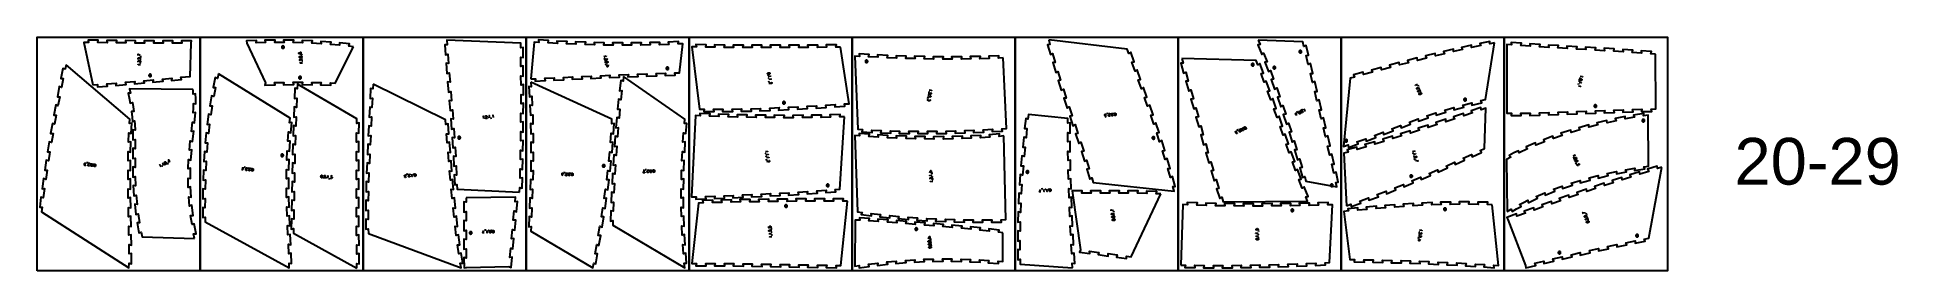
# Model space of a CAD drawing. Header units: millimetres. Extents: x 0 to 7990, y -3000 to -2000.
import ezdxf

# ---------------------------------------------------------------- set-up
doc = ezdxf.new("R2010")
doc.units = ezdxf.units.MM
doc.header["$MEASUREMENT"] = 0
for name, color, linetype, true_color in [('Default', 18, 'Continuous', 0x000000), ('nest', 18, 'Continuous', 0x000000), ('nest$l_engrave_text', 5, 'Continuous', 0x0000ff), ('nest$l_inner_cut', 3, 'Continuous', 0x00ff00), ('nest$l_outer_cut', 1, 'Continuous', 0xff0000)]:
    doc.layers.add(name, color=color, linetype=linetype, true_color=true_color)

msp = doc.modelspace()

# ---------------------------------------------------------------- texts
at = {"layer": 'nest', "insert": (7288.3, -2634), "char_height": 200, "width": 890.361, "attachment_point": 7, "line_spacing_factor": 0.963855}
msp.add_mtext('\\fArial;20-29', dxfattribs=at)

# ---------------------------------------------------------------- linework, layer by layer
at = {"layer": 'Default'}
for points in [[(0, -3000), (0, -2000), (700, -2000), (700, -3000)], [(700, -3000), (700, -2000), (1400, -2000), (1400, -3000)], [(1400, -3000), (1400, -2000), (2100, -2000), (2100, -3000)], [(2100, -3000), (2100, -2000), (2800, -2000), (2800, -3000)], [(2800, -3000), (2800, -2000), (3500, -2000), (3500, -3000)], [(3500, -3000), (3500, -2000), (4200, -2000), (4200, -3000)], [(4200, -3000), (4200, -2000), (4900, -2000), (4900, -3000)], [(4900, -3000), (4900, -2000), (5600, -2000), (5600, -3000)], [(5600, -3000), (5600, -2000), (6300, -2000), (6300, -3000)], [(6300, -3000), (6300, -2000), (7000, -2000), (7000, -3000)]]:
    msp.add_lwpolyline(points, close=True, dxfattribs=at)
at = {"layer": 'nest$l_engrave_text'}
for points in [[(432.9, -2077.3), (432.8, -2071.7), (442.7, -2076.7)], [(1137.3, -2078.7), (1136.4, -2072)], [(435.6, -2093.8), (435.1, -2093.7), (434.4, -2093.4), (433.9, -2093.1), (433.5, -2092.7), (433, -2091.9), (432.8, -2090.9), (432.8, -2090.4), (433, -2089.9), (433.2, -2089.3), (433.5, -2088.9), (434.4, -2088.2), (435, -2088), (435.5, -2087.9), (436.5, -2088.1), (436.7, -2088.2), (436.9, -2088.2), (437.3, -2088.4), (443, -2093.4), (442.9, -2087.6)], [(434.9, -2106.3), (434.1, -2105.7), (433.6, -2105.3), (433.2, -2104.6), (433.1, -2103.7), (433.2, -2102.8), (433.7, -2102), (434.4, -2101.5), (435.3, -2101.3), (436.2, -2101.5), (436.9, -2102), (437.4, -2102.8), (437.6, -2103.8), (438, -2102.4), (438.5, -2101.4), (439.2, -2100.8), (440.1, -2100.5), (440.9, -2100.6), (441.5, -2100.8), (442.1, -2101.1), (442.5, -2101.5), (443.1, -2102.6), (443.4, -2104), (443.2, -2104.8), (442.7, -2105.6), (442.1, -2106.1), (441.2, -2106.6)], [(433.6, -2117.7), (433.6, -2116.3), (443.3, -2116.1)], [(444.8, -2086), (444.7, -2079.2)], [(1130.4, -2100.1), (1130, -2100), (1129.3, -2099.9), (1128.8, -2099.6), (1128.3, -2099.3), (1127.7, -2098.5), (1127.4, -2097.6), (1127.4, -2097), (1127.4, -2096.5), (1127.6, -2095.9), (1127.9, -2095.4), (1128.7, -2094.7), (1129.2, -2094.4), (1129.7, -2094.3), (1130.2, -2094.3), (1130.7, -2094.3), (1131, -2094.4), (1131.2, -2094.4), (1131.6, -2094.6), (1137.7, -2098.9), (1137, -2093.2)], [(1129.4, -2111.4), (1129.2, -2110), (1138.9, -2108.8)], [(2442.5, -2079.7), (2442.9, -2081.1), (2433.5, -2083.9)], [(2444.3, -2091), (2445.3, -2091.3), (2445.9, -2091.6), (2446.4, -2092.2), (2446.8, -2092.9), (2446.9, -2093.8), (2446.7, -2094.7), (2446.2, -2095.5), (2445.4, -2095.9), (2444.5, -2096), (2443.6, -2095.6), (2442.9, -2095), (2442.4, -2094.2), (2442.5, -2095.6), (2442.3, -2096.7), (2441.7, -2097.5), (2440.9, -2098), (2440.2, -2098.1), (2439.5, -2098.1), (2438.9, -2098), (2438.3, -2097.7), (2437.4, -2096.8), (2436.9, -2095.5), (2436.8, -2094.7), (2437, -2093.8), (2437.5, -2093.2), (2438.2, -2092.5)], [(2440.4, -2113.2), (2442.4, -2119.7)], [(2455.6, -2122.2), (2449.5, -2120.5), (2448.9, -2120.4), (2448.3, -2120.3), (2447.9, -2120.3), (2447.1, -2120.5), (2446.5, -2120.9), (2446, -2121.5), (2445.6, -2122.2), (2445.5, -2122.9), (2445.6, -2123.7), (2445.8, -2124.4), (2446.3, -2125), (2446.9, -2125.5), (2447.7, -2125.8), (2448.4, -2125.9), (2449.1, -2125.7), (2449.9, -2125.3), (2450.4, -2124.8), (2450.8, -2124.1), (2450.9, -2123.3), (2450.9, -2122.6), (2450.5, -2121.8), (2450.3, -2121.4), (2449.9, -2121), (2449.5, -2120.7), (2448.9, -2120.4)], [(3148.4, -2165.5), (3148.7, -2166.9), (3139.1, -2168.8)], [(3140.4, -2186.1), (3141.7, -2192.8)], [(3150.8, -2178), (3151.1, -2179.4), (3141.5, -2181.3)], [(3151.3, -2192.8), (3151.8, -2192.9), (3152.5, -2193), (3153, -2193.2), (3153.5, -2193.5), (3154.1, -2194.2), (3154.5, -2195.1), (3154.6, -2195.7), (3154.5, -2196.3), (3154.4, -2196.8), (3154.1, -2197.3), (3153.4, -2198.1), (3152.9, -2198.4), (3152.4, -2198.6), (3151.4, -2198.6), (3151.1, -2198.6), (3151, -2198.6), (3150.5, -2198.4), (3144.1, -2194.5), (3145.2, -2200.2)], [(3836.4, -2237.6), (3836.9, -2237.8), (3837.5, -2238.1), (3837.9, -2238.5), (3838.2, -2239), (3838.6, -2239.9), (3838.7, -2240.9), (3838.6, -2241.4), (3838.4, -2241.9), (3838.1, -2242.4), (3837.7, -2242.8), (3836.7, -2243.3), (3836.1, -2243.4), (3835.6, -2243.4), (3834.6, -2243.1), (3834.4, -2243), (3834.2, -2242.9), (3833.9, -2242.7), (3829.1, -2236.9), (3828.2, -2242.6)], [(3840.3, -2226.9), (3840.1, -2228.4), (3830.4, -2227)], [(5918.5, -2206.4), (5917.9, -2205.1), (5926.9, -2201.3)], [(5927.7, -2222), (5927.2, -2222.1), (5926.5, -2222.1), (5925.9, -2222), (5925.4, -2221.8), (5924.6, -2221.2), (5924.1, -2220.4), (5923.9, -2219.9), (5923.8, -2219.4), (5923.8, -2218.8), (5924, -2218.2), (5924.6, -2217.3), (5925, -2216.9), (5925.4, -2216.6), (5925.8, -2216.5), (5926.4, -2216.4), (5926.7, -2216.4), (5926.8, -2216.3), (5927.3, -2216.4), (5934.4, -2218.9), (5932.1, -2213.5)], [(5932.7, -2233.8), (5932.2, -2233.8), (5931.5, -2233.9), (5930.9, -2233.7), (5930.4, -2233.6), (5929.6, -2233), (5929, -2232.2), (5928.9, -2231.7), (5928.8, -2231.1), (5928.8, -2230.5), (5928.9, -2230), (5929.5, -2229), (5930, -2228.6), (5930.4, -2228.4), (5931.3, -2228.1), (5931.7, -2228.1), (5931.8, -2228.1), (5932.3, -2228.2), (5939.4, -2230.6), (5937.1, -2225.3)], [(5933.4, -2211.3), (5930.7, -2205.1)], [(6618.2, -2197.5), (6617, -2204.2)], [(6628, -2209.8), (6627.7, -2211.2), (6618.1, -2209.5)], [(6630.8, -2193.7), (6630.6, -2195.1), (6620.9, -2193.4)], [(6635.2, -2168.6), (6635, -2170), (6625.3, -2168.3)], [(3824.3, -2256.5), (3823.3, -2263.2)], [(3833.2, -2266.8), (3833.9, -2267.4), (3834.3, -2268), (3834.6, -2268.7), (3834.6, -2269.6), (3834.4, -2270.4), (3833.8, -2271.2), (3833, -2271.6), (3832.1, -2271.7), (3831.2, -2271.3), (3830.6, -2270.7), (3830.2, -2269.8), (3830.1, -2268.9), (3829.6, -2270.2), (3828.9, -2271.1), (3828.1, -2271.6), (3827.1, -2271.6), (3826.4, -2271.5), (3825.8, -2271.2), (3825.3, -2270.8), (3824.9, -2270.3), (3824.5, -2269.1), (3824.5, -2267.7), (3824.8, -2266.9), (3825.4, -2266.3), (3826, -2265.9), (3827, -2265.5)], [(3834.6, -2250.3), (3835.1, -2250.5), (3835.7, -2250.8), (3836.1, -2251.2), (3836.5, -2251.6), (3836.8, -2252.5), (3836.9, -2253.5), (3836.8, -2254), (3836.6, -2254.5), (3836.3, -2255), (3835.9, -2255.4), (3834.9, -2255.9), (3834.3, -2256.1), (3833.8, -2256.1), (3832.9, -2255.8), (3832.6, -2255.6), (3832.5, -2255.6), (3832.1, -2255.3), (3827.3, -2249.5), (3826.5, -2255.3)], [(5435.6, -2317.7), (5435.8, -2318.1), (5435.9, -2318.8), (5435.8, -2319.4), (5435.6, -2319.9), (5435.1, -2320.8), (5434.4, -2321.4), (5433.9, -2321.6), (5433.3, -2321.8), (5432.8, -2321.8), (5432.2, -2321.7), (5431.2, -2321.2), (5430.8, -2320.8), (5430.5, -2320.4), (5430.2, -2319.5), (5430.1, -2319.2), (5430.1, -2319), (5430.1, -2318.6), (5431.9, -2311.3), (5426.8, -2314)], [(5446.6, -2314.6), (5445.3, -2315.2), (5440.7, -2306.6)], [(1913.4, -2338), (1914.8, -2337.9), (1915.8, -2347.6)], [(1924.7, -2339.2), (1924.8, -2338.8), (1924.9, -2338.1), (1925.2, -2337.6), (1925.6, -2337.1), (1926.3, -2336.6), (1927.3, -2336.2), (1927.8, -2336.2), (1928.4, -2336.3), (1928.9, -2336.5), (1929.4, -2336.8), (1930.2, -2337.6), (1930.4, -2338.1), (1930.5, -2338.6), (1930.5, -2339.6), (1930.4, -2339.9), (1930.4, -2340.1), (1930.2, -2340.5), (1925.7, -2346.6), (1931.5, -2345.9)], [(1938.8, -2335.3), (1940.2, -2335.2), (1941.2, -2344.9)], [(1945.9, -2346.4), (1952.7, -2345.7)], [(1955, -2333.6), (1956.4, -2333.5), (1957.4, -2343.2)], [(4585, -2340.2), (4588.7, -2339.7), (4589.1, -2335.5), (4588.5, -2335.7), (4587.6, -2335.9), (4586.8, -2336), (4586.2, -2335.9), (4585.5, -2335.7), (4585, -2335.4), (4584.5, -2334.9), (4584.1, -2334.1), (4584, -2333.4), (4584, -2332.6), (4584.2, -2331.8), (4584.5, -2331.1), (4585.1, -2330.5), (4585.8, -2330), (4586.6, -2329.7), (4587.5, -2329.8), (4588.3, -2330), (4589, -2330.5), (4589.3, -2330.9), (4589.6, -2331.2), (4589.7, -2331.3)], [(4597.8, -2326.7), (4591.1, -2327.5)], [(4606.5, -2335), (4606.4, -2335.5), (4606.3, -2336.2), (4606, -2336.7), (4605.7, -2337.2), (4604.9, -2337.8), (4604, -2338.1), (4603.4, -2338.1), (4602.9, -2338.1), (4602.3, -2337.9), (4601.8, -2337.6), (4601.1, -2336.8), (4600.8, -2336.2), (4600.7, -2335.8), (4600.7, -2334.8), (4600.8, -2334.5), (4600.8, -2334.3), (4601, -2333.9), (4605.3, -2327.7), (4599.6, -2328.5)], [(4619, -2334.4), (4618.6, -2335.3), (4618.2, -2335.8), (4617.5, -2336.3), (4616.7, -2336.5), (4615.8, -2336.5), (4614.9, -2336.1), (4614.3, -2335.4), (4614, -2334.6), (4614.1, -2333.7), (4614.6, -2332.9), (4615.3, -2332.3), (4616.2, -2332), (4614.8, -2331.8), (4613.7, -2331.3), (4613.1, -2330.7), (4612.8, -2329.8), (4612.7, -2329.1), (4612.8, -2328.4), (4613.1, -2327.8), (4613.5, -2327.3), (4614.5, -2326.6), (4615.9, -2326.2), (4616.7, -2326.3), (4617.5, -2326.7), (4618, -2327.2), (4618.6, -2328.1)], [(5157.1, -2396), (5151, -2398.9)], [(5168, -2401.1), (5168.1, -2401.5), (5168.2, -2402.2), (5168.1, -2402.8), (5167.9, -2403.3), (5167.4, -2404.1), (5166.6, -2404.8), (5166.1, -2405), (5165.6, -2405.1), (5165, -2405.1), (5164.4, -2405), (5163.4, -2404.5), (5163, -2404), (5162.7, -2403.6), (5162.5, -2402.7), (5162.4, -2402.4), (5162.4, -2402.2), (5162.4, -2401.8), (5164.5, -2394.5), (5159.3, -2397.1)], [(5179.5, -2395.5), (5179.6, -2396), (5179.7, -2396.7), (5179.6, -2397.2), (5179.4, -2397.7), (5178.9, -2398.6), (5178.1, -2399.2), (5177.6, -2399.4), (5177.1, -2399.5), (5176.5, -2399.5), (5175.9, -2399.4), (5174.9, -2398.9), (5174.5, -2398.4), (5174.2, -2398), (5173.9, -2397.1), (5173.9, -2396.8), (5173.9, -2396.6), (5173.9, -2396.2), (5176, -2388.9), (5170.8, -2391.5)], [(5407.4, -2335.6), (5407.8, -2329.2), (5407.9, -2328.6), (5407.8, -2328), (5407.7, -2327.6), (5407.4, -2326.9), (5406.9, -2326.4), (5406.2, -2326), (5405.5, -2325.8), (5404.8, -2325.8), (5404, -2326), (5403.3, -2326.4), (5402.8, -2327), (5402.4, -2327.7), (5402.3, -2328.5), (5402.4, -2329.2), (5402.7, -2329.9), (5403.2, -2330.5), (5403.8, -2331), (5404.6, -2331.2), (5405.4, -2331.2), (5406.1, -2331), (5406.8, -2330.5), (5407.2, -2330.2), (5407.5, -2329.8), (5407.7, -2329.3), (5407.9, -2328.7)], [(5413.3, -2318.9), (5407.3, -2322.1)], [(5153.5, -2409.1), (5153.4, -2410.1), (5153.2, -2410.7), (5152.7, -2411.4), (5152, -2411.9), (5151.1, -2412.1), (5150.2, -2412), (5149.4, -2411.6), (5148.8, -2410.9), (5148.6, -2410), (5148.8, -2409.1), (5149.3, -2408.4), (5150.1, -2407.7), (5148.7, -2408), (5147.5, -2408), (5146.7, -2407.6), (5146.1, -2406.8), (5145.8, -2406.1), (5145.7, -2405.5), (5145.8, -2404.8), (5146, -2404.2), (5146.7, -2403.2), (5147.9, -2402.4), (5148.7, -2402.2), (5149.6, -2402.3), (5150.3, -2402.7), (5151.1, -2403.3)], [(208.1, -2547.5), (207.4, -2548.3), (206.9, -2548.7), (206.2, -2549), (205.3, -2549), (204.4, -2548.8), (203.7, -2548.2), (203.2, -2547.4), (203.2, -2546.5), (203.5, -2545.6), (204.1, -2545), (205, -2544.6), (205.9, -2544.5), (204.6, -2544), (203.7, -2543.3), (203.2, -2542.5), (203.1, -2541.6), (203.3, -2540.9), (203.5, -2540.2), (203.9, -2539.7), (204.4, -2539.3), (205.6, -2538.9), (207, -2538.9), (207.8, -2539.1), (208.5, -2539.7), (208.9, -2540.4), (209.2, -2541.3)], [(218.2, -2538.4), (211.5, -2537.6)], [(224.6, -2548.7), (224.4, -2549.1), (224.1, -2549.8), (223.7, -2550.2), (223.3, -2550.5), (222.4, -2550.9), (221.4, -2551), (220.9, -2550.9), (220.4, -2550.7), (219.9, -2550.4), (219.5, -2550), (218.9, -2549), (218.8, -2548.5), (218.8, -2548), (219.1, -2547), (219.2, -2546.7), (219.3, -2546.6), (219.5, -2546.3), (225.3, -2541.3), (219.5, -2540.6)], [(525.1, -2547.8), (526.3, -2547.1), (531.2, -2555.5)], [(536.1, -2541.4), (537.4, -2540.7), (542.3, -2549.2)], [(558.2, -2542.2), (564.1, -2538.8)], [(568.9, -2533.8), (563.9, -2525), (563.5, -2534), (568.8, -2530.9)], [(3136.1, -2488), (3136.4, -2489.4), (3126.8, -2491.2)], [(3138.6, -2500.5), (3138.8, -2501.9), (3129.2, -2503.8)], [(3130.6, -2521.1), (3131.9, -2527.8)], [(3141, -2513), (3141.3, -2514.4), (3131.7, -2516.3)], [(3141.4, -2527.9), (3141.9, -2527.9), (3142.6, -2528), (3143.1, -2528.2), (3143.6, -2528.6), (3144.2, -2529.3), (3144.6, -2530.2), (3144.7, -2530.7), (3144.7, -2531.3), (3144.5, -2531.8), (3144.3, -2532.3), (3143.5, -2533.2), (3143, -2533.5), (3142.5, -2533.6), (3141.6, -2533.7), (3141.2, -2533.6), (3141.1, -2533.6), (3140.7, -2533.4), (3134.2, -2529.5), (3135.3, -2535.3)], [(5914.6, -2486.3), (5915, -2487.7), (5905.7, -2490.7)], [(5918.5, -2498.5), (5919, -2499.8), (5909.7, -2502.9)], [(5919.7, -2509.8), (5920.2, -2509.8), (5920.9, -2509.8), (5921.4, -2510), (5921.9, -2510.2), (5922.6, -2510.8), (5923.2, -2511.7), (5923.3, -2512.2), (5923.3, -2512.8), (5923.2, -2513.4), (5923.1, -2513.9), (5922.4, -2514.8), (5921.9, -2515.2), (5921.5, -2515.4), (5920.5, -2515.5), (5920.2, -2515.5), (5920.1, -2515.5), (5919.6, -2515.4), (5912.7, -2512.3), (5914.5, -2517.9)], [(5913.1, -2519.9), (5915.2, -2526.4)], [(5927.1, -2524.8), (5928.8, -2530.1), (5917.9, -2528.2)], [(6603.3, -2504.2), (6603.9, -2505.5), (6595, -2509.6)], [(6605.9, -2537.7), (6608.8, -2543.8)], [(6619, -2541.5), (6619.9, -2541.6), (6620.6, -2541.8), (6621.2, -2542.3), (6621.7, -2543), (6621.9, -2543.9), (6621.8, -2544.8), (6621.4, -2545.6), (6620.7, -2546.2), (6619.8, -2546.4), (6618.9, -2546.1), (6618.1, -2545.6), (6617.5, -2544.9), (6617.8, -2546.3), (6617.7, -2547.4), (6617.3, -2548.3), (6616.5, -2548.8), (6615.9, -2549.1), (6615.2, -2549.2), (6614.5, -2549.1), (6613.9, -2548.9), (6613, -2548.2), (6612.2, -2547), (6612, -2546.2), (6612.1, -2545.3), (6612.5, -2544.6), (6613.1, -2543.8)], [(881.3, -2558.4), (880.2, -2568.4), (885.8, -2561.4), (879.7, -2560.8)], [(894.9, -2557.8), (888.1, -2557.1)], [(901.5, -2568), (901.3, -2568.4), (901, -2569.1), (900.6, -2569.5), (900.2, -2569.8), (899.3, -2570.3), (898.3, -2570.4), (897.8, -2570.3), (897.3, -2570.1), (896.8, -2569.8), (896.4, -2569.4), (895.8, -2568.4), (895.7, -2567.8), (895.6, -2567.3), (895.9, -2566.4), (896, -2566.1), (896.1, -2566), (896.4, -2565.6), (902, -2560.6), (896.2, -2560)], [(914.2, -2569.3), (914, -2569.8), (913.7, -2570.4), (913.3, -2570.8), (912.9, -2571.2), (912, -2571.6), (911, -2571.7), (910.5, -2571.6), (910, -2571.4), (909.5, -2571.1), (909.1, -2570.7), (908.5, -2569.7), (908.4, -2569.2), (908.3, -2568.7), (908.6, -2567.7), (908.7, -2567.5), (908.8, -2567.3), (909.1, -2567), (914.7, -2561.9), (908.9, -2561.3)], [(1232.2, -2593.7), (1232.8, -2592.9), (1233.3, -2592.4), (1234, -2592.1), (1234.9, -2592), (1235.8, -2592.3), (1236.5, -2592.8), (1237, -2593.6), (1237.2, -2594.5), (1236.9, -2595.3), (1236.2, -2596), (1235.4, -2596.4), (1234.5, -2596.6), (1235.8, -2597), (1236.8, -2597.7), (1237.3, -2598.4), (1237.5, -2599.4), (1237.3, -2600.1), (1237.1, -2600.7), (1236.8, -2601.3), (1236.3, -2601.7), (1235.2, -2602.2), (1233.7, -2602.3), (1232.9, -2602), (1232.2, -2601.5), (1231.8, -2600.9), (1231.4, -2599.9)], [(1246.4, -2593.1), (1247.8, -2593.2), (1247.2, -2603)], [(1251.5, -2605.3), (1258.3, -2605.8)], [(1266.6, -2594.5), (1262.9, -2594.2), (1261.8, -2598.3), (1262.4, -2598.2), (1263.3, -2598.1), (1264.1, -2598.2), (1264.7, -2598.4), (1265.3, -2598.7), (1265.8, -2599.1), (1266.2, -2599.8), (1266.4, -2600.6), (1266.4, -2601.3), (1266.2, -2602.1), (1265.9, -2602.8), (1265.4, -2603.4), (1264.7, -2604), (1264, -2604.3), (1263.1, -2604.4), (1262.3, -2604.2), (1261.5, -2603.8), (1260.9, -2603.2), (1260.6, -2602.8), (1260.5, -2602.4), (1260.4, -2602.3)], [(1583.9, -2598), (1583.4, -2598.8), (1583, -2599.4), (1582.3, -2599.8), (1581.5, -2600), (1580.6, -2600), (1579.8, -2599.6), (1579.1, -2598.9), (1578.9, -2598.1), (1578.9, -2597.2), (1579.5, -2596.4), (1580.2, -2595.8), (1581.1, -2595.5), (1579.7, -2595.3), (1578.6, -2594.8), (1578, -2594.2), (1577.7, -2593.3), (1577.7, -2592.5), (1577.8, -2591.9), (1578, -2591.3), (1578.4, -2590.8), (1579.5, -2590.1), (1580.9, -2589.8), (1581.7, -2589.8), (1582.5, -2590.3), (1583, -2590.8), (1583.6, -2591.7)], [(1591.7, -2586.8), (1584.9, -2587.5)], [(1600.3, -2595.4), (1600.2, -2595.9), (1600, -2596.5), (1599.7, -2597.1), (1599.4, -2597.5), (1598.6, -2598.1), (1597.7, -2598.4), (1597.1, -2598.4), (1596.6, -2598.3), (1596, -2598.1), (1595.5, -2597.8), (1594.8, -2597), (1594.5, -2596.5), (1594.4, -2596), (1594.5, -2595), (1594.5, -2594.7), (1594.6, -2594.6), (1594.8, -2594.1), (1599.2, -2588.1), (1593.4, -2588.7)], [(1611.5, -2596.6), (1610.1, -2596.7), (1609.1, -2587)], [(2254, -2593.3), (2257.4, -2587.8), (2257.7, -2587.3), (2257.9, -2586.8), (2258, -2586.4), (2258, -2585.6), (2257.8, -2584.9), (2257.4, -2584.2), (2256.9, -2583.7), (2256.2, -2583.4), (2255.4, -2583.2), (2254.6, -2583.3), (2253.9, -2583.5), (2253.2, -2584), (2252.7, -2584.7), (2252.5, -2585.3), (2252.5, -2586.1), (2252.6, -2586.9), (2253, -2587.6), (2253.6, -2588.2), (2254.3, -2588.5), (2255, -2588.6), (2255.9, -2588.5), (2256.4, -2588.4), (2256.8, -2588.2), (2257.2, -2587.8), (2257.6, -2587.4)], [(2266.9, -2581.2), (2260.1, -2581.3)], [(2274.6, -2590.4), (2274.5, -2590.9), (2274.3, -2591.5), (2274, -2592), (2273.6, -2592.4), (2272.8, -2592.9), (2271.8, -2593.2), (2271.3, -2593.1), (2270.7, -2593), (2270.2, -2592.8), (2269.7, -2592.4), (2269.1, -2591.5), (2268.9, -2591), (2268.8, -2590.5), (2268.9, -2589.5), (2269, -2589.2), (2269, -2589.1), (2269.3, -2588.7), (2274.2, -2583), (2268.4, -2583.1)], [(2287.4, -2590.2), (2287.3, -2590.7), (2287.1, -2591.3), (2286.7, -2591.8), (2286.4, -2592.2), (2285.5, -2592.7), (2284.6, -2592.9), (2284, -2592.9), (2283.5, -2592.8), (2283, -2592.6), (2282.5, -2592.2), (2281.8, -2591.3), (2281.6, -2590.8), (2281.5, -2590.3), (2281.7, -2589.3), (2281.8, -2589), (2281.8, -2588.9), (2282, -2588.5), (2287, -2582.8), (2281.2, -2582.9)], [(2608.9, -2577.9), (2608.8, -2578.4), (2608.5, -2579.1), (2608.2, -2579.6), (2607.9, -2580), (2607.1, -2580.5), (2606.1, -2580.8), (2605.6, -2580.8), (2605, -2580.7), (2604.5, -2580.4), (2604, -2580.1), (2603.3, -2579.2), (2603.1, -2578.7), (2603, -2578.2), (2603.1, -2577.2), (2603.2, -2576.9), (2603.2, -2576.8), (2603.4, -2576.4), (2608.2, -2570.5), (2602.4, -2570.9)], [(2617, -2568.1), (2610.3, -2568.4)], [(2625.1, -2577.1), (2625, -2577.5), (2624.8, -2578.2), (2624.5, -2578.7), (2624.2, -2579.1), (2623.3, -2579.7), (2622.4, -2579.9), (2621.8, -2579.9), (2621.3, -2579.8), (2620.8, -2579.6), (2620.3, -2579.3), (2619.6, -2578.4), (2619.4, -2577.8), (2619.3, -2577.4), (2619.3, -2576.9), (2619.4, -2576.4), (2619.5, -2576.1), (2619.5, -2575.9), (2619.7, -2575.5), (2624.5, -2569.7), (2618.7, -2570)], [(3830.2, -2574.9), (3836, -2577.6), (3836.6, -2577.8), (3837.1, -2578), (3837.6, -2578.1), (3838.4, -2578), (3839, -2577.7), (3839.6, -2577.3), (3840.1, -2576.7), (3840.3, -2576), (3840.4, -2575.2), (3840.3, -2574.4), (3840, -2573.7), (3839.4, -2573.1), (3838.7, -2572.7), (3838, -2572.5), (3837.2, -2572.5), (3836.5, -2572.8), (3835.8, -2573.2), (3835.3, -2573.9), (3835, -2574.6), (3835, -2575.4), (3835.2, -2576.2), (3835.4, -2576.6), (3835.6, -2577), (3836, -2577.4), (3836.5, -2577.8)], [(3832.7, -2593.7), (3832.5, -2592.3), (3842.2, -2591.1)], [(3836, -2607.5), (3835.1, -2607.1), (3834.5, -2606.7), (3834.1, -2606.1), (3833.8, -2605.2), (3833.9, -2604.3), (3834.3, -2603.5), (3834.9, -2602.8), (3835.8, -2602.5), (3836.7, -2602.6), (3837.5, -2603.1), (3838, -2603.8), (3838.4, -2604.7), (3838.6, -2603.3), (3839, -2602.3), (3839.6, -2601.6), (3840.5, -2601.3), (3841.3, -2601.3), (3841.9, -2601.4), (3842.5, -2601.6), (3843, -2602), (3843.8, -2603), (3844.1, -2604.4), (3844, -2605.2), (3843.6, -2606), (3843.1, -2606.6), (3842.3, -2607.2)], [(3835.8, -2619), (3835.6, -2617.6), (3845.3, -2616.4)], [(3843.7, -2586.3), (3842.8, -2579.6)], [(4310.2, -2661.9), (4304.6, -2662.2), (4309.3, -2652.1)], [(4318.5, -2649.6), (4311.8, -2650)], [(4325.1, -2661.1), (4323.7, -2661.2), (4323.1, -2651.4)], [(4337.8, -2660.4), (4336.4, -2660.5), (4335.9, -2650.7)], [(4611.8, -2744), (4611, -2738.5), (4621.4, -2742.2)], [(4616.5, -2760.1), (4616, -2760), (4615.3, -2759.9), (4614.8, -2759.6), (4614.4, -2759.3), (4613.8, -2758.6), (4613.4, -2757.6), (4613.4, -2757.1), (4613.4, -2756.5), (4613.6, -2756), (4613.9, -2755.5), (4614.7, -2754.7), (4615.2, -2754.4), (4615.7, -2754.3), (4616.7, -2754.3), (4617, -2754.4), (4617.1, -2754.4), (4617.5, -2754.6), (4623.8, -2758.8), (4623, -2753)], [(4624.7, -2751.3), (4623.8, -2744.5)], [(6639.7, -2756.1), (6637.7, -2750.9), (6648.7, -2752.2)], [(6647.9, -2770.7), (6647.4, -2770.7), (6646.7, -2770.7), (6646.1, -2770.6), (6645.6, -2770.4), (6644.9, -2769.8), (6644.3, -2769), (6644.2, -2768.4), (6644.1, -2767.9), (6644.2, -2767.3), (6644.3, -2766.8), (6644.9, -2765.8), (6645.4, -2765.5), (6645.8, -2765.2), (6646.8, -2765), (6647.1, -2765), (6647.2, -2765), (6647.7, -2765.1), (6654.7, -2767.8), (6652.6, -2762.4)], [(6652.5, -2782.6), (6652, -2782.7), (6651.3, -2782.7), (6650.7, -2782.5), (6650.2, -2782.3), (6649.5, -2781.7), (6648.9, -2780.9), (6648.7, -2780.4), (6648.7, -2779.8), (6648.7, -2779.2), (6648.9, -2778.7), (6649.5, -2777.7), (6650, -2777.4), (6650.4, -2777.1), (6651.4, -2776.9), (6651.7, -2776.9), (6651.8, -2776.9), (6652.3, -2777), (6659.3, -2779.7), (6657.2, -2774.3)], [(6653.9, -2760.2), (6651.5, -2753.9)], [(1919, -2837.9), (1913.4, -2838), (1918.3, -2828.2)], [(1927.7, -2826), (1920.9, -2826.1)], [(1933.9, -2837.7), (1932.4, -2837.7), (1932.3, -2827.9)], [(3139.9, -2810.6), (3140.4, -2814.2), (3144.6, -2814.6), (3144.4, -2814), (3144.2, -2813.2), (3144.1, -2812.4), (3144.2, -2811.7), (3144.4, -2811.1), (3144.7, -2810.6), (3145.2, -2810), (3146, -2809.7), (3146.7, -2809.5), (3147.5, -2809.5), (3148.3, -2809.7), (3149, -2810.1), (3149.6, -2810.6), (3150.1, -2811.3), (3150.4, -2812.2), (3150.3, -2813), (3150.1, -2813.8), (3149.6, -2814.5), (3149.2, -2814.9), (3148.9, -2815.1), (3148.8, -2815.2)], [(3145.1, -2832), (3144.6, -2831.9), (3143.9, -2831.8), (3143.4, -2831.5), (3142.9, -2831.2), (3142.3, -2830.4), (3142, -2829.5), (3142, -2828.9), (3142, -2828.4), (3142.2, -2827.8), (3142.5, -2827.4), (3143.4, -2826.6), (3143.9, -2826.3), (3144.4, -2826.2), (3145.3, -2826.2), (3145.6, -2826.3), (3145.8, -2826.3), (3146.2, -2826.5), (3152.4, -2830.9), (3151.7, -2825.1)], [(3144, -2843.3), (3143.9, -2841.9), (3153.6, -2840.7)], [(3145.6, -2856), (3145.4, -2854.6), (3155.1, -2853.4)], [(3153.4, -2823.3), (3152.6, -2816.6)], [(3824.6, -2857.2), (3830.4, -2860), (3830.9, -2860.2), (3831.5, -2860.4), (3831.9, -2860.5), (3832.7, -2860.4), (3833.4, -2860.2), (3834, -2859.7), (3834.4, -2859.1), (3834.7, -2858.4), (3834.8, -2857.6), (3834.7, -2856.9), (3834.3, -2856.2), (3833.8, -2855.5), (3833.1, -2855.1), (3832.4, -2854.9), (3831.7, -2855), (3830.9, -2855.2), (3830.2, -2855.6), (3829.7, -2856.3), (3829.4, -2857), (3829.4, -2857.7), (3829.5, -2858.6), (3829.7, -2859), (3830, -2859.5), (3830.4, -2859.8), (3830.8, -2860.2)], [(3837.9, -2868.9), (3837.1, -2862.1)], [(5232.5, -2820.2), (5232.7, -2823.9), (5236.9, -2824.5), (5236.7, -2824), (5236.5, -2823.1), (5236.5, -2822.3), (5236.6, -2821.6), (5236.9, -2821), (5237.2, -2820.5), (5237.8, -2820), (5238.6, -2819.7), (5239.3, -2819.6), (5240.1, -2819.7), (5240.9, -2819.9), (5241.5, -2820.3), (5242.2, -2820.9), (5242.5, -2821.6), (5242.8, -2822.5), (5242.7, -2823.3), (5242.4, -2824.1), (5241.9, -2824.8), (5241.5, -2825.1), (5241.1, -2825.3), (5241, -2825.4)], [(5233.6, -2840.4), (5233.6, -2839), (5243.3, -2838.5)], [(5234.3, -2853.2), (5234.2, -2851.7), (5244, -2851.2)], [(5245.1, -2833.8), (5244.7, -2827.1)], [(5930.8, -2856.4), (5930.1, -2863.2)], [(5941.4, -2870.7), (5936.3, -2866.7), (5935.9, -2866.3), (5935.3, -2866), (5934.9, -2865.9), (5934.1, -2865.8), (5933.4, -2865.9), (5932.7, -2866.2), (5932.2, -2866.7), (5931.8, -2867.3), (5931.5, -2868.1), (5931.5, -2868.8), (5931.6, -2869.6), (5932, -2870.3), (5932.6, -2870.9), (5933.3, -2871.2), (5934, -2871.3), (5934.8, -2871.3), (5935.6, -2871), (5936.2, -2870.5), (5936.6, -2869.8), (5936.8, -2869.1), (5936.8, -2868.2), (5936.8, -2867.8), (5936.6, -2867.3), (5936.3, -2866.8), (5935.9, -2866.4)], [(5941, -2849.9), (5941.4, -2850), (5942.1, -2850.3), (5942.5, -2850.7), (5942.8, -2851.2), (5943.3, -2852), (5943.4, -2853), (5943.3, -2853.5), (5943.1, -2854.1), (5942.8, -2854.6), (5942.4, -2855), (5941.4, -2855.5), (5940.8, -2855.7), (5940.4, -2855.7), (5939.4, -2855.4), (5939.1, -2855.3), (5939, -2855.2), (5938.6, -2855), (5933.6, -2849.4), (5933, -2855.1)], [(5942.3, -2837.2), (5942.8, -2837.3), (5943.4, -2837.7), (5943.8, -2838), (5944.2, -2838.5), (5944.6, -2839.3), (5944.7, -2840.3), (5944.6, -2840.8), (5944.4, -2841.4), (5944.1, -2841.9), (5943.7, -2842.3), (5942.7, -2842.8), (5942.2, -2843), (5941.7, -2843), (5940.7, -2842.7), (5940.5, -2842.6), (5940.3, -2842.5), (5940, -2842.3), (5934.9, -2836.7), (5934.3, -2842.4)], [(5945.9, -2826.4), (5945.7, -2827.8), (5936, -2826.8)]]:
    msp.add_lwpolyline(points, dxfattribs=at)
for points in [[(1128.5, -2067.6), (1128.6, -2068.4), (1128.9, -2069.1), (1129.3, -2069.7), (1129.7, -2070.3), (1130.4, -2070.7), (1131, -2070.9), (1131.7, -2070.9), (1132.5, -2070.6), (1133.2, -2070.2), (1133.7, -2069.5), (1134, -2068.7), (1134.1, -2067.8), (1134, -2067), (1133.7, -2066.3), (1133.4, -2065.7), (1132.9, -2065.3), (1132.3, -2064.9), (1131.6, -2064.7), (1130.9, -2064.7), (1130.3, -2064.9), (1129.8, -2065.2), (1129.3, -2065.6), (1129.1, -2066), (1128.7, -2066.5), (1128.6, -2067.1), (1128.6, -2068), (1128.6, -2068.8), (1128.4, -2069.4), (1127.9, -2070.1), (1127.4, -2070.5), (1126.8, -2070.8), (1126.4, -2071), (1126, -2071), (1125.3, -2070.8), (1124.7, -2070.4), (1124.3, -2069.9), (1124, -2069.2), (1123.9, -2068.5), (1123.9, -2067.8), (1124.1, -2067.2), (1124.4, -2066.7), (1124.8, -2066.3), (1125.4, -2066), (1125.9, -2065.9), (1126.5, -2065.9), (1127.1, -2066.1), (1127.7, -2066.6), (1128.2, -2067.1)], [(442.6, -2096.9), (442.6, -2096.7), (442.8, -2096.6), (442.9, -2096.7), (443, -2096.9), (442.9, -2097), (442.8, -2097.1), (442.6, -2097)], [(442.8, -2109.6), (442.8, -2109.5), (443, -2109.4), (443.2, -2109.5), (443.2, -2109.6), (443.2, -2109.8), (443, -2109.9), (442.8, -2109.8)], [(1135.8, -2085.3), (1135.4, -2085.9), (1134.7, -2086.5), (1133.8, -2086.9), (1133.7, -2086.9), (1133.5, -2087), (1133.1, -2087.1), (1132.7, -2087.2), (1131.5, -2087.4), (1130.3, -2087.5), (1129.8, -2087.5), (1129.4, -2087.5), (1129.1, -2087.5), (1129, -2087.5), (1128.4, -2087.4), (1127.8, -2087.2), (1127.4, -2087), (1127, -2086.8), (1126.4, -2086.2), (1126.1, -2085.6), (1125.9, -2085), (1125.9, -2084.1), (1126.1, -2083.4), (1126.5, -2082.8), (1127.1, -2082.3), (1127.7, -2081.9), (1128.5, -2081.6), (1129.2, -2081.4), (1130.3, -2081.2), (1131.3, -2081.1), (1132.1, -2081), (1132.9, -2081.1), (1133.5, -2081.1), (1134.2, -2081.3), (1134.8, -2081.7), (1135.4, -2082.1), (1135.7, -2082.5), (1136, -2083.1), (1136.2, -2083.7), (1136.1, -2084.4)], [(1136.1, -2089.8), (1136.2, -2089.6), (1136.3, -2089.5), (1136.5, -2089.6), (1136.6, -2089.7), (1136.6, -2089.9), (1136.4, -2090), (1136.2, -2089.9)], [(1137.7, -2102.5), (1137.7, -2102.3), (1137.9, -2102.2), (1138.1, -2102.2), (1138.2, -2102.4), (1138.1, -2102.6), (1138, -2102.6), (1137.8, -2102.6)], [(2435.9, -2090), (2435.9, -2090.1), (2435.7, -2090.2), (2435.5, -2090.2), (2435.4, -2090.1), (2435.4, -2089.9), (2435.6, -2089.8), (2435.8, -2089.8)], [(2439.6, -2102.2), (2439.6, -2102.3), (2439.4, -2102.5), (2439.3, -2102.4), (2439.2, -2102.3), (2439.2, -2102.1), (2439.3, -2102), (2439.5, -2102)], [(2440.7, -2106.6), (2441, -2105.9), (2441.6, -2105.2), (2442.4, -2104.6), (2442.5, -2104.5), (2442.7, -2104.4), (2443, -2104.3), (2443.4, -2104.1), (2444.6, -2103.7), (2445.8, -2103.4), (2446.3, -2103.3), (2446.6, -2103.3), (2446.9, -2103.2), (2447, -2103.2), (2448.3, -2103.3), (2448.7, -2103.4), (2449.1, -2103.5), (2449.8, -2104), (2450.2, -2104.5), (2450.5, -2105.1), (2450.7, -2105.9), (2450.6, -2106.7), (2450.3, -2107.3), (2449.8, -2108), (2449.3, -2108.4), (2448.5, -2108.9), (2447.9, -2109.2), (2446.9, -2109.6), (2445.9, -2109.9), (2445.1, -2110.1), (2444.3, -2110.2), (2443.7, -2110.2), (2443, -2110.1), (2442.3, -2109.9), (2441.7, -2109.6), (2441.3, -2109.2), (2440.9, -2108.7), (2440.7, -2108.2), (2440.5, -2107.4)], [(3136.5, -2154.5), (3136.9, -2153.8), (3137.6, -2153.2), (3138.5, -2152.6), (3138.6, -2152.6), (3138.8, -2152.5), (3139.1, -2152.4), (3139.5, -2152.3), (3140.7, -2152), (3141.9, -2151.8), (3142.4, -2151.8), (3142.8, -2151.8), (3143, -2151.8), (3143.2, -2151.8), (3143.8, -2151.8), (3144.4, -2152), (3144.9, -2152.2), (3145.2, -2152.3), (3145.8, -2152.8), (3146.2, -2153.4), (3146.5, -2154), (3146.5, -2154.9), (3146.4, -2155.6), (3146, -2156.2), (3145.4, -2156.8), (3144.9, -2157.2), (3144.1, -2157.6), (3143.4, -2157.9), (3142.3, -2158.1), (3141.4, -2158.3), (3140.5, -2158.4), (3139.7, -2158.4), (3139.1, -2158.4), (3138.4, -2158.3), (3137.7, -2157.9), (3137.2, -2157.5), (3136.8, -2157.2), (3136.5, -2156.6), (3136.3, -2156.1), (3136.3, -2155.3)], [(3138.3, -2162.5), (3138.3, -2162.7), (3138.1, -2162.8), (3138, -2162.7), (3137.9, -2162.6), (3137.9, -2162.4), (3138.1, -2162.3), (3138.2, -2162.3)], [(3140.8, -2175), (3140.7, -2175.2), (3140.6, -2175.3), (3140.4, -2175.3), (3140.3, -2175.1), (3140.3, -2174.9), (3140.5, -2174.8), (3140.7, -2174.9)], [(3830, -2233.5), (3829.9, -2233.6), (3829.7, -2233.7), (3829.6, -2233.6), (3829.5, -2233.4), (3829.6, -2233.3), (3829.8, -2233.2), (3830, -2233.3)], [(5935.3, -2222.3), (5935.3, -2222.1), (5935.4, -2222), (5935.6, -2222), (5935.7, -2222.1), (5935.8, -2222.3), (5935.6, -2222.4), (5935.4, -2222.4)], [(5940.3, -2234), (5940.3, -2233.8), (5940.4, -2233.7), (5940.6, -2233.7), (5940.7, -2233.8), (5940.7, -2234), (5940.6, -2234.1), (5940.4, -2234.2)], [(6622.5, -2187.3), (6622.4, -2187.5), (6622.2, -2187.5), (6622, -2187.4), (6622, -2187.2), (6622.1, -2187.1), (6622.3, -2187), (6622.4, -2187.1)], [(6623.7, -2179.1), (6624.3, -2178.7), (6625.1, -2178.3), (6626.1, -2178.2), (6626.2, -2178.2), (6626.4, -2178.2), (6626.8, -2178.2), (6627.2, -2178.2), (6628.4, -2178.3), (6629.6, -2178.6), (6630.1, -2178.8), (6630.5, -2178.9), (6630.7, -2179), (6630.8, -2179), (6631.4, -2179.3), (6631.9, -2179.6), (6632.3, -2180), (6632.5, -2180.2), (6632.9, -2181), (6633.1, -2181.6), (6633.1, -2182.3), (6632.9, -2183.1), (6632.4, -2183.8), (6631.9, -2184.2), (6631.1, -2184.6), (6630.5, -2184.7), (6629.6, -2184.8), (6628.8, -2184.8), (6627.8, -2184.7), (6626.8, -2184.5), (6626, -2184.3), (6625.2, -2184), (6624.7, -2183.8), (6624.1, -2183.4), (6623.6, -2182.8), (6623.2, -2182.3), (6623, -2181.8), (6622.8, -2181.2), (6622.9, -2180.6), (6623.1, -2179.8)], [(6624.7, -2174.7), (6624.6, -2174.9), (6624.4, -2174.9), (6624.3, -2174.8), (6624.2, -2174.7), (6624.3, -2174.5), (6624.5, -2174.5), (6624.7, -2174.6)], [(3828.2, -2246.1), (3828.1, -2246.3), (3828, -2246.3), (3827.8, -2246.2), (3827.8, -2246), (3827.9, -2245.9), (3828, -2245.9), (3828.2, -2245.9)], [(5424, -2316), (5423.8, -2316.1), (5423.7, -2315.9), (5423.6, -2315.8), (5423.8, -2315.6), (5423.9, -2315.6), (5424.1, -2315.7), (5424.1, -2315.9)], [(5435.2, -2310), (5435.1, -2310.1), (5434.9, -2310), (5434.9, -2309.8), (5435, -2309.6), (5435.2, -2309.6), (5435.3, -2309.7), (5435.4, -2309.9)], [(5943.7, -2241.5), (5943.5, -2242.2), (5943, -2243), (5942.2, -2243.7), (5942.1, -2243.7), (5941.9, -2243.8), (5941.7, -2244), (5941.3, -2244.2), (5940.2, -2244.8), (5939, -2245.2), (5938.5, -2245.3), (5938.2, -2245.4), (5937.9, -2245.5), (5937.8, -2245.5), (5936.6, -2245.6), (5936.1, -2245.5), (5935.7, -2245.4), (5935, -2245), (5934.5, -2244.6), (5934.1, -2244), (5933.9, -2243.2), (5933.8, -2242.4), (5934.1, -2241.8), (5934.5, -2241), (5935, -2240.6), (5935.7, -2240), (5936.3, -2239.6), (5937.3, -2239.1), (5938.2, -2238.7), (5939, -2238.5), (5939.8, -2238.3), (5940.4, -2238.2), (5941.1, -2238.2), (5941.8, -2238.4), (5942.4, -2238.6), (5942.9, -2238.9), (5943.3, -2239.4), (5943.6, -2239.9), (5943.8, -2240.6)], [(1922.2, -2346.5), (1922.4, -2346.5), (1922.5, -2346.7), (1922.4, -2346.8), (1922.3, -2346.9), (1922.1, -2346.9), (1922, -2346.7), (1922.1, -2346.5)], [(1934.9, -2345.1), (1935.1, -2345.2), (1935.2, -2345.3), (1935.1, -2345.5), (1935, -2345.6), (1934.8, -2345.5), (1934.7, -2345.4), (1934.8, -2345.2)], [(4608.8, -2327.8), (4608.7, -2327.7), (4608.6, -2327.6), (4608.6, -2327.4), (4608.8, -2327.3), (4609, -2327.4), (4609, -2327.5), (4609, -2327.7)], [(4621.5, -2326.2), (4621.3, -2326.2), (4621.3, -2326), (4621.3, -2325.9), (4621.5, -2325.8), (4621.6, -2325.8), (4621.7, -2326), (4621.7, -2326.1)], [(4629.7, -2325), (4630.3, -2325.4), (4630.9, -2326.1), (4631.3, -2327.1), (4631.4, -2327.2), (4631.4, -2327.4), (4631.5, -2327.7), (4631.6, -2328.1), (4631.8, -2329.3), (4631.9, -2330.6), (4631.9, -2331.1), (4631.9, -2331.4), (4631.9, -2331.7), (4631.9, -2331.8), (4631.8, -2332.4), (4631.6, -2333), (4631.4, -2333.5), (4631.2, -2333.8), (4630.7, -2334.4), (4630.1, -2334.7), (4629.4, -2334.9), (4628.6, -2335), (4627.8, -2334.7), (4627.2, -2334.4), (4626.7, -2333.7), (4626.3, -2333.1), (4626, -2332.3), (4625.8, -2331.6), (4625.6, -2330.5), (4625.5, -2329.5), (4625.5, -2328.7), (4625.5, -2327.9), (4625.5, -2327.3), (4625.7, -2326.6), (4626.1, -2326), (4626.5, -2325.5), (4626.9, -2325.1), (4627.5, -2324.8), (4628.1, -2324.7), (4628.9, -2324.7)], [(5167.9, -2393.4), (5167.7, -2393.5), (5167.6, -2393.3), (5167.6, -2393.2), (5167.7, -2393), (5167.9, -2393), (5168, -2393.1), (5168, -2393.3)], [(5179.4, -2387.8), (5179.2, -2387.9), (5179.1, -2387.7), (5179, -2387.6), (5179.1, -2387.4), (5179.3, -2387.4), (5179.5, -2387.5), (5179.5, -2387.7)], [(5186.6, -2384), (5187.4, -2384.2), (5188.2, -2384.7), (5188.9, -2385.4), (5189, -2385.5), (5189.1, -2385.7), (5189.3, -2386), (5189.5, -2386.3), (5190.1, -2387.4), (5190.6, -2388.6), (5190.7, -2389), (5190.9, -2389.4), (5190.9, -2389.6), (5191, -2389.7), (5191.1, -2390.3), (5191.1, -2391), (5191, -2391.5), (5191, -2391.8), (5190.7, -2392.6), (5190.2, -2393.1), (5189.6, -2393.5), (5188.8, -2393.8), (5188.1, -2393.8), (5187.4, -2393.7), (5186.7, -2393.2), (5186.2, -2392.8), (5185.6, -2392.1), (5185.1, -2391.5), (5184.6, -2390.6), (5184.2, -2389.7), (5183.9, -2388.9), (5183.6, -2388.1), (5183.5, -2387.5), (5183.5, -2386.8), (5183.6, -2386.1), (5183.8, -2385.5), (5184.1, -2385), (5184.5, -2384.5), (5185, -2384.2), (5185.8, -2384)], [(5419.9, -2317.9), (5420.6, -2318.1), (5421.4, -2318.6), (5422.2, -2319.3), (5422.2, -2319.4), (5422.3, -2319.5), (5422.5, -2319.8), (5422.8, -2320.2), (5423.4, -2321.2), (5424, -2322.4), (5424.1, -2322.8), (5424.2, -2323.2), (5424.3, -2323.4), (5424.4, -2323.5), (5424.5, -2324.7), (5424.5, -2325.3), (5424.5, -2325.6), (5424.1, -2326.4), (5423.7, -2326.9), (5423.2, -2327.4), (5422.4, -2327.7), (5421.6, -2327.7), (5421, -2327.6), (5420.2, -2327.2), (5419.7, -2326.8), (5419, -2326.1), (5418.6, -2325.5), (5418.1, -2324.6), (5417.6, -2323.7), (5417.3, -2323), (5417, -2322.2), (5416.8, -2321.6), (5416.8, -2320.9), (5416.9, -2320.1), (5417.1, -2319.5), (5417.4, -2319), (5417.8, -2318.6), (5418.2, -2318.2), (5419, -2318)], [(228.7, -2542.2), (228.5, -2542.1), (228.5, -2542), (228.5, -2541.8), (228.7, -2541.7), (228.9, -2541.8), (228.9, -2542), (228.8, -2542.2)], [(236.9, -2543), (237.3, -2543.5), (237.7, -2544.4), (238, -2545.4), (238, -2545.5), (238, -2545.7), (238, -2546), (238, -2546.5), (237.9, -2547.7), (237.7, -2548.9), (237.6, -2549.4), (237.5, -2549.8), (237.4, -2550), (237.4, -2550.1), (236.8, -2551.2), (236.5, -2551.6), (236.2, -2551.9), (235.5, -2552.3), (234.9, -2552.5), (234.2, -2552.6), (233.4, -2552.4), (232.7, -2552), (232.2, -2551.5), (231.8, -2550.7), (231.7, -2550.1), (231.5, -2549.2), (231.5, -2548.4), (231.6, -2547.4), (231.7, -2546.4), (231.9, -2545.6), (232.1, -2544.8), (232.3, -2544.2), (232.7, -2543.6), (233.2, -2543.1), (233.7, -2542.7), (234.2, -2542.4), (234.8, -2542.3), (235.4, -2542.3), (236.1, -2542.5)], [(241.3, -2543.8), (241.2, -2543.7), (241.1, -2543.5), (241.2, -2543.3), (241.4, -2543.3), (241.5, -2543.4), (241.6, -2543.6), (241.5, -2543.7)], [(249.5, -2544.5), (250, -2545.1), (250.4, -2545.9), (250.7, -2546.9), (250.7, -2547), (250.6, -2547.3), (250.7, -2547.6), (250.7, -2548), (250.6, -2549.3), (250.4, -2550.5), (250.2, -2551), (250.1, -2551.3), (250.1, -2551.6), (250, -2551.7), (249.8, -2552.2), (249.5, -2552.8), (249.1, -2553.2), (248.9, -2553.4), (248.2, -2553.9), (247.5, -2554.1), (246.9, -2554.1), (246, -2553.9), (245.4, -2553.5), (244.9, -2553), (244.5, -2552.3), (244.3, -2551.6), (244.2, -2550.7), (244.2, -2550), (244.2, -2548.9), (244.4, -2547.9), (244.5, -2547.1), (244.8, -2546.3), (245, -2545.8), (245.3, -2545.2), (245.8, -2544.6), (246.4, -2544.2), (246.9, -2544), (247.5, -2543.8), (248.1, -2543.8), (248.8, -2544)], [(536.6, -2551.9), (536.7, -2551.9), (536.9, -2552), (536.9, -2552.2), (536.8, -2552.3), (536.6, -2552.3), (536.5, -2552.2), (536.4, -2552)], [(551.7, -2543.5), (550.9, -2543.3), (550.1, -2542.9), (549.3, -2542.2), (549.3, -2542.1), (549.1, -2542), (548.9, -2541.7), (548.7, -2541.4), (548, -2540.3), (547.4, -2539.2), (547.2, -2538.7), (547.1, -2538.4), (547, -2538.2), (546.9, -2538.1), (546.8, -2537.5), (546.8, -2536.8), (546.8, -2536.3), (546.8, -2536), (547.1, -2535.2), (547.5, -2534.6), (548, -2534.2), (548.8, -2533.8), (549.6, -2533.8), (550.2, -2533.9), (551, -2534.3), (551.5, -2534.7), (552.2, -2535.3), (552.7, -2535.9), (553.2, -2536.8), (553.7, -2537.6), (554.1, -2538.4), (554.4, -2539.2), (554.6, -2539.7), (554.6, -2540.4), (554.6, -2541.2), (554.4, -2541.8), (554.1, -2542.3), (553.7, -2542.8), (553.2, -2543.1), (552.5, -2543.4)], [(547.6, -2545.5), (547.8, -2545.5), (547.9, -2545.6), (548, -2545.8), (547.8, -2545.9), (547.7, -2546), (547.5, -2545.8), (547.5, -2545.7)], [(3128.5, -2497.5), (3128.4, -2497.7), (3128.3, -2497.8), (3128.1, -2497.8), (3128, -2497.6), (3128, -2497.4), (3128.2, -2497.3), (3128.4, -2497.4)], [(3130.9, -2510.1), (3130.9, -2510.2), (3130.7, -2510.3), (3130.6, -2510.3), (3130.5, -2510.1), (3130.5, -2510), (3130.6, -2509.9), (3130.8, -2509.9)], [(5908.2, -2496.7), (5908.2, -2496.9), (5908, -2497), (5907.8, -2497), (5907.7, -2496.9), (5907.7, -2496.7), (5907.9, -2496.6), (5908.1, -2496.6)], [(5912.1, -2508.9), (5912.1, -2509.1), (5912, -2509.2), (5911.8, -2509.2), (5911.7, -2509), (5911.7, -2508.8), (5911.8, -2508.7), (5912, -2508.7)], [(6598.1, -2515.3), (6598.2, -2515.4), (6598, -2515.6), (6597.9, -2515.6), (6597.7, -2515.5), (6597.7, -2515.3), (6597.9, -2515.2), (6598, -2515.1)], [(6599.8, -2519.5), (6600.1, -2518.8), (6600.6, -2518), (6601.3, -2517.3), (6601.4, -2517.2), (6601.6, -2517.1), (6601.8, -2516.9), (6602.2, -2516.7), (6603.3, -2516.1), (6604.5, -2515.6), (6604.9, -2515.5), (6605.3, -2515.4), (6605.5, -2515.3), (6605.6, -2515.3), (6606.9, -2515.2), (6607.4, -2515.2), (6607.7, -2515.3), (6608.5, -2515.6), (6609, -2516.1), (6609.4, -2516.7), (6609.7, -2517.5), (6609.7, -2518.2), (6609.5, -2518.9), (6609.1, -2519.6), (6608.6, -2520.1), (6607.9, -2520.7), (6607.3, -2521.1), (6606.4, -2521.6), (6605.5, -2522.1), (6604.7, -2522.3), (6603.9, -2522.6), (6603.3, -2522.7), (6602.6, -2522.7), (6601.9, -2522.6), (6601.3, -2522.3), (6600.8, -2522), (6600.3, -2521.6), (6600, -2521.1), (6599.8, -2520.4)], [(6603.5, -2526.8), (6603.6, -2527), (6603.4, -2527.1), (6603.3, -2527.2), (6603.1, -2527), (6603.1, -2526.9), (6603.2, -2526.7), (6603.4, -2526.7)], [(6605.2, -2531), (6605.5, -2530.3), (6606, -2529.6), (6606.7, -2528.8), (6606.8, -2528.8), (6607, -2528.6), (6607.2, -2528.5), (6607.6, -2528.2), (6608.7, -2527.6), (6609.9, -2527.2), (6610.3, -2527), (6610.7, -2526.9), (6610.9, -2526.9), (6611, -2526.8), (6612.3, -2526.7), (6612.8, -2526.8), (6613.1, -2526.8), (6613.9, -2527.2), (6614.4, -2527.7), (6614.8, -2528.2), (6615.1, -2529), (6615.1, -2529.8), (6614.9, -2530.5), (6614.5, -2531.2), (6614, -2531.7), (6613.3, -2532.3), (6612.7, -2532.7), (6611.8, -2533.2), (6610.9, -2533.6), (6610.1, -2533.9), (6609.3, -2534.1), (6608.7, -2534.3), (6608, -2534.3), (6607.3, -2534.1), (6606.7, -2533.9), (6606.2, -2533.6), (6605.7, -2533.2), (6605.4, -2532.7), (6605.2, -2531.9)], [(905.4, -2561.4), (905.2, -2561.3), (905.2, -2561.2), (905.3, -2561), (905.4, -2561), (905.6, -2561), (905.7, -2561.2), (905.6, -2561.4)], [(918.1, -2562.7), (917.9, -2562.7), (917.9, -2562.5), (918, -2562.3), (918.1, -2562.3), (918.3, -2562.4), (918.3, -2562.6), (918.3, -2562.7)], [(926.3, -2563.4), (926.8, -2563.9), (927.2, -2564.8), (927.5, -2565.8), (927.5, -2565.9), (927.5, -2566.1), (927.5, -2566.4), (927.5, -2566.8), (927.5, -2568.1), (927.2, -2569.3), (927.1, -2569.8), (927, -2570.2), (927, -2570.4), (927, -2570.5), (926.4, -2571.6), (926.1, -2572), (925.9, -2572.3), (925.2, -2572.8), (924.5, -2573), (923.8, -2573), (923, -2572.8), (922.3, -2572.5), (921.8, -2572), (921.4, -2571.2), (921.2, -2570.6), (921.1, -2569.7), (921.1, -2568.9), (921.1, -2567.9), (921.2, -2566.9), (921.4, -2566.1), (921.6, -2565.3), (921.8, -2564.7), (922.1, -2564.1), (922.6, -2563.5), (923.1, -2563.1), (923.6, -2562.9), (924.2, -2562.7), (924.8, -2562.7), (925.6, -2562.9)], [(1219.9, -2600.9), (1219.4, -2600.3), (1219, -2599.5), (1218.7, -2598.5), (1218.7, -2598.4), (1218.7, -2598.2), (1218.6, -2597.9), (1218.6, -2597.4), (1218.6, -2596.2), (1218.8, -2595), (1218.9, -2594.5), (1219, -2594.1), (1219, -2593.9), (1219.1, -2593.7), (1219.3, -2593.2), (1219.6, -2592.6), (1219.9, -2592.2), (1220.1, -2591.9), (1220.8, -2591.4), (1221.4, -2591.2), (1222.1, -2591.1), (1222.9, -2591.3), (1223.6, -2591.6), (1224.1, -2592.1), (1224.6, -2592.9), (1224.8, -2593.5), (1224.9, -2594.4), (1225, -2595.1), (1225, -2596.2), (1224.9, -2597.2), (1224.8, -2598), (1224.6, -2598.8), (1224.4, -2599.4), (1224.1, -2600), (1223.6, -2600.6), (1223.1, -2601), (1222.6, -2601.3), (1222, -2601.5), (1221.4, -2601.5), (1220.7, -2601.3)], [(1228.2, -2601.2), (1228.3, -2601.3), (1228.4, -2601.4), (1228.3, -2601.6), (1228.1, -2601.7), (1228, -2601.6), (1227.9, -2601.4), (1228, -2601.2)], [(1240.9, -2602.1), (1241.1, -2602.2), (1241.1, -2602.3), (1241.1, -2602.5), (1240.9, -2602.6), (1240.7, -2602.5), (1240.7, -2602.3), (1240.7, -2602.1)], [(1602.7, -2588.1), (1602.5, -2588.1), (1602.5, -2588), (1602.5, -2587.8), (1602.7, -2587.7), (1602.8, -2587.7), (1602.9, -2587.9), (1602.9, -2588.1)], [(1615.4, -2586.8), (1615.2, -2586.8), (1615.2, -2586.6), (1615.2, -2586.4), (1615.4, -2586.4), (1615.5, -2586.4), (1615.6, -2586.6), (1615.6, -2586.7)], [(1623.6, -2585.7), (1624.2, -2586.2), (1624.8, -2586.9), (1625.2, -2587.8), (1625.2, -2587.9), (1625.3, -2588.1), (1625.4, -2588.4), (1625.5, -2588.9), (1625.7, -2590.1), (1625.7, -2591.3), (1625.7, -2591.8), (1625.7, -2592.2), (1625.7, -2592.5), (1625.7, -2592.6), (1625.6, -2593.2), (1625.4, -2593.8), (1625.1, -2594.2), (1625, -2594.5), (1624.4, -2595.1), (1623.8, -2595.5), (1623.1, -2595.7), (1622.3, -2595.7), (1621.5, -2595.4), (1621, -2595.1), (1620.4, -2594.4), (1620.1, -2593.8), (1619.8, -2593), (1619.6, -2592.2), (1619.4, -2591.2), (1619.3, -2590.2), (1619.3, -2589.4), (1619.3, -2588.5), (1619.4, -2588), (1619.6, -2587.3), (1620, -2586.6), (1620.4, -2586.1), (1620.9, -2585.8), (1621.4, -2585.5), (1622, -2585.4), (1622.8, -2585.4)], [(2277.7, -2583.4), (2277.6, -2583.4), (2277.5, -2583.2), (2277.6, -2583), (2277.7, -2583), (2277.9, -2583), (2277.9, -2583.2), (2277.9, -2583.4)], [(2290.5, -2583.2), (2290.3, -2583.1), (2290.3, -2583), (2290.3, -2582.8), (2290.5, -2582.7), (2290.7, -2582.8), (2290.7, -2583), (2290.7, -2583.1)], [(2298.7, -2582.8), (2299.3, -2583.3), (2299.8, -2584.1), (2300.2, -2585.1), (2300.2, -2585.2), (2300.2, -2585.4), (2300.3, -2585.7), (2300.3, -2586.1), (2300.4, -2587.4), (2300.4, -2588.6), (2300.3, -2589.1), (2300.3, -2589.5), (2300.2, -2589.7), (2300.2, -2589.8), (2300.1, -2590.4), (2299.8, -2591), (2299.5, -2591.4), (2299.4, -2591.7), (2298.7, -2592.3), (2298.1, -2592.6), (2297.4, -2592.7), (2296.6, -2592.6), (2295.9, -2592.3), (2295.3, -2591.9), (2294.8, -2591.2), (2294.6, -2590.6), (2294.3, -2589.7), (2294.2, -2589), (2294.1, -2587.9), (2294.1, -2586.9), (2294.1, -2586.1), (2294.2, -2585.3), (2294.4, -2584.7), (2294.7, -2584), (2295.1, -2583.4), (2295.6, -2583), (2296, -2582.6), (2296.6, -2582.4), (2297.2, -2582.3), (2297.9, -2582.4)], [(2628, -2570), (2627.8, -2569.9), (2627.7, -2569.8), (2627.8, -2569.6), (2628, -2569.5), (2628.1, -2569.6), (2628.2, -2569.7), (2628.1, -2569.9)], [(2636.2, -2569.3), (2636.8, -2569.8), (2637.3, -2570.5), (2637.7, -2571.5), (2637.7, -2571.6), (2637.8, -2571.8), (2637.8, -2572.1), (2637.9, -2572.5), (2638, -2573.8), (2638, -2575), (2638, -2575.5), (2638, -2575.9), (2637.9, -2576.1), (2637.9, -2576.3), (2637.8, -2576.9), (2637.5, -2577.4), (2637.3, -2577.9), (2637.1, -2578.2), (2636.5, -2578.8), (2635.9, -2579.1), (2635.2, -2579.2), (2634.4, -2579.2), (2633.6, -2578.9), (2633.1, -2578.5), (2632.6, -2577.8), (2632.3, -2577.2), (2632, -2576.3), (2631.9, -2575.6), (2631.7, -2574.6), (2631.7, -2573.6), (2631.7, -2572.7), (2631.8, -2571.9), (2631.9, -2571.3), (2632.2, -2570.7), (2632.6, -2570), (2633, -2569.6), (2633.5, -2569.2), (2634, -2569), (2634.6, -2568.9), (2635.4, -2569)], [(2640.7, -2569.3), (2640.6, -2569.3), (2640.5, -2569.1), (2640.5, -2568.9), (2640.7, -2568.8), (2640.9, -2568.9), (2640.9, -2569.1), (2640.9, -2569.2)], [(2648.9, -2568.6), (2649.5, -2569.1), (2650.1, -2569.9), (2650.4, -2570.8), (2650.5, -2570.9), (2650.5, -2571.1), (2650.6, -2571.5), (2650.7, -2571.9), (2650.8, -2573.1), (2650.8, -2574.4), (2650.7, -2574.9), (2650.7, -2575.2), (2650.7, -2575.5), (2650.7, -2575.6), (2650.5, -2576.2), (2650.3, -2576.8), (2650, -2577.2), (2649.9, -2577.5), (2649.3, -2578.1), (2648.6, -2578.4), (2648, -2578.6), (2647.1, -2578.5), (2646.4, -2578.2), (2645.9, -2577.8), (2645.3, -2577.1), (2645, -2576.5), (2644.8, -2575.7), (2644.6, -2574.9), (2644.5, -2573.9), (2644.4, -2572.9), (2644.5, -2572.1), (2644.5, -2571.2), (2644.7, -2570.7), (2644.9, -2570), (2645.3, -2569.4), (2645.8, -2568.9), (2646.2, -2568.6), (2646.8, -2568.3), (2647.4, -2568.2), (2648.1, -2568.3)], [(3842.5, -2597.4), (3842.6, -2597.2), (3842.8, -2597.1), (3842.9, -2597.2), (3843, -2597.3), (3843, -2597.5), (3842.8, -2597.6), (3842.6, -2597.5)], [(3844.1, -2610.1), (3844.2, -2609.9), (3844.3, -2609.8), (3844.5, -2609.8), (3844.6, -2610), (3844.5, -2610.2), (3844.4, -2610.3), (3844.2, -2610.2)], [(4329.5, -2651.5), (4329.3, -2651.5), (4329.2, -2651.3), (4329.3, -2651.1), (4329.4, -2651.1), (4329.6, -2651.1), (4329.7, -2651.3), (4329.6, -2651.5)], [(4342.2, -2650.9), (4342, -2650.8), (4342, -2650.6), (4342, -2650.5), (4342.2, -2650.4), (4342.4, -2650.5), (4342.4, -2650.6), (4342.4, -2650.8)], [(4350.4, -2650.2), (4351, -2650.7), (4351.6, -2651.4), (4351.9, -2652.4), (4352, -2652.5), (4352, -2652.7), (4352.1, -2653), (4352.2, -2653.4), (4352.3, -2654.7), (4352.3, -2655.9), (4352.2, -2656.4), (4352.2, -2656.8), (4352.2, -2657), (4352.2, -2657.1), (4352, -2657.7), (4351.8, -2658.3), (4351.5, -2658.8), (4351.4, -2659.1), (4350.8, -2659.6), (4350.1, -2659.9), (4349.5, -2660.1), (4348.6, -2660.1), (4347.9, -2659.8), (4347.4, -2659.4), (4346.8, -2658.7), (4346.5, -2658.1), (4346.3, -2657.2), (4346.1, -2656.5), (4346, -2655.5), (4345.9, -2654.5), (4345.9, -2653.6), (4346, -2652.8), (4346.1, -2652.2), (4346.4, -2651.5), (4346.8, -2650.9), (4347.3, -2650.4), (4347.7, -2650.1), (4348.3, -2649.9), (4348.9, -2649.8), (4349.6, -2649.8)], [(4625.2, -2770.4), (4624.8, -2771.1), (4624.1, -2771.7), (4623.1, -2772.1), (4623, -2772.2), (4622.8, -2772.2), (4622.5, -2772.3), (4622.1, -2772.4), (4620.9, -2772.7), (4619.6, -2772.8), (4619.1, -2772.8), (4618.8, -2772.8), (4618.5, -2772.8), (4618.4, -2772.8), (4617.8, -2772.7), (4617.2, -2772.5), (4616.7, -2772.3), (4616.4, -2772.2), (4615.8, -2771.6), (4615.4, -2771), (4615.2, -2770.3), (4615.2, -2769.5), (4615.4, -2768.8), (4615.8, -2768.2), (4616.4, -2767.6), (4617, -2767.3), (4617.8, -2766.9), (4618.5, -2766.7), (4619.6, -2766.5), (4620.5, -2766.3), (4621.4, -2766.3), (4622.2, -2766.3), (4622.8, -2766.4), (4623.5, -2766.6), (4624.1, -2766.9), (4624.7, -2767.3), (4625, -2767.7), (4625.3, -2768.3), (4625.5, -2768.9), (4625.5, -2769.6)], [(4627, -2783.1), (4626.5, -2783.7), (4625.8, -2784.3), (4624.9, -2784.8), (4624.8, -2784.8), (4624.6, -2784.9), (4624.3, -2785), (4623.9, -2785.1), (4622.7, -2785.3), (4621.4, -2785.4), (4620.9, -2785.4), (4620.6, -2785.4), (4620.3, -2785.4), (4620.2, -2785.4), (4619.6, -2785.4), (4619, -2785.2), (4618.5, -2784.9), (4618.2, -2784.8), (4617.6, -2784.2), (4617.2, -2783.7), (4617, -2783), (4617, -2782.2), (4617.2, -2781.4), (4617.5, -2780.8), (4618.2, -2780.2), (4618.8, -2779.9), (4619.6, -2779.5), (4620.3, -2779.3), (4621.3, -2779.1), (4622.3, -2779), (4623.1, -2778.9), (4624, -2778.9), (4624.6, -2779), (4625.3, -2779.2), (4625.9, -2779.6), (4626.4, -2780), (4626.8, -2780.4), (4627.1, -2780.9), (4627.3, -2781.5), (4627.2, -2782.3)], [(4623.8, -2762.3), (4623.8, -2762.2), (4624, -2762.1), (4624.2, -2762.1), (4624.3, -2762.3), (4624.2, -2762.4), (4624.1, -2762.5), (4623.9, -2762.5)], [(4625.6, -2775), (4625.6, -2774.8), (4625.8, -2774.7), (4625.9, -2774.7), (4626, -2774.9), (4626, -2775.1), (4625.8, -2775.2), (4625.7, -2775.1)], [(6663.3, -2790.7), (6663, -2791.4), (6662.5, -2792.2), (6661.7, -2792.8), (6661.6, -2792.9), (6661.4, -2793), (6661.1, -2793.2), (6660.7, -2793.4), (6659.6, -2793.9), (6658.4, -2794.3), (6657.9, -2794.4), (6657.6, -2794.4), (6657.3, -2794.5), (6657.2, -2794.5), (6656.6, -2794.6), (6656, -2794.5), (6655.5, -2794.4), (6655.1, -2794.4), (6654.4, -2794), (6653.9, -2793.5), (6653.5, -2792.9), (6653.3, -2792.1), (6653.4, -2791.3), (6653.6, -2790.6), (6654.1, -2789.9), (6654.6, -2789.5), (6655.3, -2788.9), (6655.9, -2788.6), (6656.9, -2788.1), (6657.8, -2787.8), (6658.6, -2787.5), (6659.4, -2787.4), (6660, -2787.3), (6660.7, -2787.3), (6661.5, -2787.5), (6662.1, -2787.8), (6662.5, -2788.1), (6662.9, -2788.6), (6663.2, -2789.1), (6663.4, -2789.9)], [(6655.5, -2771.2), (6655.5, -2771), (6655.7, -2770.9), (6655.8, -2770.9), (6656, -2771), (6656, -2771.2), (6655.8, -2771.3), (6655.6, -2771.3)], [(6660.1, -2783.1), (6660.1, -2782.9), (6660.2, -2782.8), (6660.4, -2782.8), (6660.5, -2783), (6660.5, -2783.1), (6660.4, -2783.3), (6660.2, -2783.3)], [(1938.6, -2828.3), (1938.4, -2828.2), (1938.3, -2828.1), (1938.4, -2827.9), (1938.6, -2827.8), (1938.7, -2827.9), (1938.8, -2828.1), (1938.7, -2828.2)], [(1946.8, -2827.9), (1947.4, -2828.4), (1947.9, -2829.2), (1948.2, -2830.1), (1948.3, -2830.2), (1948.3, -2830.4), (1948.3, -2830.8), (1948.4, -2831.2), (1948.5, -2832.4), (1948.4, -2833.7), (1948.4, -2834.2), (1948.3, -2834.5), (1948.3, -2834.8), (1948.3, -2834.9), (1948.1, -2835.5), (1947.9, -2836.1), (1947.6, -2836.5), (1947.4, -2836.8), (1946.8, -2837.4), (1946.2, -2837.6), (1945.5, -2837.8), (1944.7, -2837.7), (1943.9, -2837.4), (1943.4, -2837), (1942.9, -2836.3), (1942.6, -2835.7), (1942.4, -2834.8), (1942.3, -2834), (1942.2, -2833), (1942.2, -2832), (1942.2, -2831.2), (1942.3, -2830.3), (1942.4, -2829.8), (1942.7, -2829.1), (1943.2, -2828.5), (1943.6, -2828), (1944.1, -2827.7), (1944.7, -2827.5), (1945.3, -2827.4), (1946, -2827.5)], [(1951.3, -2828.1), (1951.2, -2828), (1951.1, -2827.8), (1951.2, -2827.7), (1951.3, -2827.6), (1951.5, -2827.7), (1951.6, -2827.8), (1951.5, -2828)], [(1959.6, -2827.7), (1960.1, -2828.2), (1960.6, -2828.9), (1961, -2829.9), (1961, -2830), (1961.1, -2830.2), (1961.1, -2830.5), (1961.2, -2831), (1961.3, -2832.2), (1961.2, -2833.5), (1961.2, -2834), (1961.1, -2834.3), (1961.1, -2834.6), (1961.1, -2834.7), (1960.9, -2835.3), (1960.6, -2835.9), (1960.4, -2836.3), (1960.2, -2836.6), (1959.6, -2837.1), (1958.9, -2837.4), (1958.3, -2837.6), (1957.4, -2837.5), (1956.7, -2837.2), (1956.2, -2836.8), (1955.7, -2836), (1955.4, -2835.4), (1955.1, -2834.6), (1955, -2833.8), (1954.9, -2832.8), (1954.9, -2831.8), (1955, -2831), (1955.1, -2830.1), (1955.2, -2829.5), (1955.5, -2828.9), (1955.9, -2828.3), (1956.4, -2827.8), (1956.8, -2827.5), (1957.4, -2827.3), (1958, -2827.2), (1958.8, -2827.3)], [(3152.3, -2834.4), (3152.4, -2834.2), (3152.5, -2834.1), (3152.7, -2834.2), (3152.8, -2834.3), (3152.7, -2834.5), (3152.6, -2834.6), (3152.4, -2834.5)], [(3153.9, -2847), (3153.9, -2846.9), (3154.1, -2846.8), (3154.3, -2846.8), (3154.3, -2847), (3154.3, -2847.2), (3154.1, -2847.2), (3154, -2847.2)], [(3836.3, -2875.4), (3835.9, -2876), (3835.1, -2876.5), (3834.2, -2877), (3834.1, -2877), (3833.9, -2877.1), (3833.6, -2877.2), (3833.2, -2877.3), (3831.9, -2877.5), (3830.7, -2877.5), (3830.2, -2877.5), (3829.8, -2877.5), (3829.6, -2877.5), (3829.5, -2877.5), (3828.8, -2877.4), (3828.3, -2877.2), (3827.8, -2876.9), (3827.5, -2876.8), (3826.9, -2876.2), (3826.5, -2875.6), (3826.4, -2874.9), (3826.4, -2874.1), (3826.6, -2873.3), (3827, -2872.8), (3827.6, -2872.2), (3828.2, -2871.9), (3829.1, -2871.6), (3829.8, -2871.4), (3830.8, -2871.2), (3831.8, -2871.1), (3832.6, -2871.1), (3833.5, -2871.1), (3834.1, -2871.2), (3834.7, -2871.4), (3835.4, -2871.8), (3835.9, -2872.2), (3836.2, -2872.6), (3836.5, -2873.2), (3836.7, -2873.8), (3836.6, -2874.6)], [(5244.5, -2865.7), (5244.1, -2866.3), (5243.3, -2866.9), (5242.3, -2867.3), (5242.2, -2867.3), (5242, -2867.3), (5241.7, -2867.4), (5241.3, -2867.5), (5240.1, -2867.6), (5238.8, -2867.6), (5238.3, -2867.6), (5238, -2867.5), (5237.7, -2867.5), (5237.6, -2867.5), (5237, -2867.4), (5236.4, -2867.1), (5236, -2866.9), (5235.7, -2866.7), (5235.1, -2866.1), (5234.8, -2865.5), (5234.6, -2864.8), (5234.7, -2863.9), (5234.9, -2863.2), (5235.3, -2862.7), (5236, -2862.1), (5236.6, -2861.9), (5237.5, -2861.6), (5238.2, -2861.4), (5239.3, -2861.3), (5240.3, -2861.3), (5241.1, -2861.3), (5241.9, -2861.4), (5242.5, -2861.5), (5243.2, -2861.7), (5243.8, -2862.1), (5244.3, -2862.6), (5244.6, -2863), (5244.9, -2863.6), (5245, -2864.2), (5244.9, -2865)], [(5243.2, -2844.8), (5243.2, -2844.6), (5243.4, -2844.6), (5243.6, -2844.6), (5243.7, -2844.8), (5243.6, -2844.9), (5243.4, -2845), (5243.3, -2845)], [(5243.9, -2857.5), (5243.9, -2857.4), (5244.1, -2857.3), (5244.2, -2857.3), (5244.3, -2857.5), (5244.3, -2857.7), (5244.1, -2857.7), (5243.9, -2857.7)], [(5934.4, -2845.9), (5934.3, -2846.1), (5934.2, -2846.1), (5934, -2846.1), (5934, -2845.9), (5934, -2845.7), (5934.2, -2845.7), (5934.4, -2845.8)], [(5935.8, -2833.2), (5935.7, -2833.4), (5935.5, -2833.4), (5935.3, -2833.4), (5935.3, -2833.2), (5935.4, -2833), (5935.6, -2833), (5935.7, -2833.1)], [(3837.6, -2888.1), (3837.2, -2888.7), (3836.5, -2889.2), (3835.5, -2889.7), (3835.4, -2889.7), (3835.2, -2889.8), (3834.9, -2889.9), (3834.5, -2889.9), (3833.3, -2890.2), (3832, -2890.2), (3831.5, -2890.2), (3831.2, -2890.2), (3830.9, -2890.2), (3830.8, -2890.2), (3829.6, -2889.9), (3829.1, -2889.6), (3828.8, -2889.5), (3828.2, -2888.9), (3827.9, -2888.3), (3827.7, -2887.6), (3827.7, -2886.8), (3827.9, -2886), (3828.3, -2885.5), (3829, -2884.9), (3829.5, -2884.6), (3830.4, -2884.3), (3831.1, -2884.1), (3832.2, -2883.9), (3833.2, -2883.8), (3834, -2883.8), (3834.8, -2883.8), (3835.4, -2883.9), (3836.1, -2884.1), (3836.7, -2884.5), (3837.2, -2884.9), (3837.6, -2885.3), (3837.9, -2885.9), (3838, -2886.5), (3838, -2887.3)], [(3839, -2900.8), (3838.5, -2901.4), (3837.8, -2901.9), (3836.9, -2902.4), (3836.8, -2902.4), (3836.6, -2902.5), (3836.3, -2902.6), (3835.8, -2902.6), (3834.6, -2902.8), (3833.4, -2902.9), (3832.9, -2902.9), (3832.5, -2902.9), (3832.2, -2902.9), (3832.1, -2902.9), (3831.5, -2902.8), (3830.9, -2902.5), (3830.5, -2902.3), (3830.2, -2902.2), (3829.6, -2901.6), (3829.2, -2901), (3829, -2900.3), (3829, -2899.5), (3829.3, -2898.7), (3829.6, -2898.2), (3830.3, -2897.6), (3830.9, -2897.3), (3831.7, -2897), (3832.5, -2896.8), (3833.5, -2896.6), (3834.5, -2896.5), (3835.3, -2896.5), (3836.1, -2896.5), (3836.7, -2896.6), (3837.4, -2896.8), (3838.1, -2897.2), (3838.6, -2897.6), (3838.9, -2898), (3839.2, -2898.6), (3839.3, -2899.2), (3839.3, -2900)], [(3836.5, -2879.9), (3836.6, -2879.7), (3836.7, -2879.7), (3836.9, -2879.7), (3837, -2879.8), (3837, -2880), (3836.8, -2880.1), (3836.6, -2880.1)], [(3837.9, -2892.6), (3837.9, -2892.4), (3838.1, -2892.3), (3838.3, -2892.4), (3838.3, -2892.5), (3838.3, -2892.7), (3838.1, -2892.8), (3837.9, -2892.8)]]:
    msp.add_lwpolyline(points, close=True, dxfattribs=at)
at = {"layer": 'nest$l_inner_cut'}
for points in [[(1054.4, -2037.3), (1054.3, -2037.3), (1054.1, -2037.3), (1053.9, -2037.4), (1053.8, -2037.4), (1053.6, -2037.4), (1053.4, -2037.5), (1053.3, -2037.6), (1053.1, -2037.6), (1052.9, -2037.7), (1052.8, -2037.8), (1052.6, -2037.9), (1052.5, -2037.9), (1052.3, -2038), (1052.2, -2038.1), (1052.1, -2038.2), (1051.9, -2038.3), (1051.8, -2038.4), (1051.7, -2038.6), (1051.5, -2038.7), (1051.4, -2038.8), (1051.3, -2038.9), (1051.2, -2039.1), (1051.1, -2039.2), (1051, -2039.3), (1050.9, -2039.5), (1050.8, -2039.6), (1050.7, -2039.8), (1050.6, -2039.9), (1050.5, -2040.1), (1050.5, -2040.3), (1050.4, -2040.4), (1050.3, -2040.6), (1050.3, -2040.7), (1050.2, -2040.9), (1050.2, -2041.1), (1050.1, -2041.2), (1050.1, -2041.4), (1050.1, -2041.6), (1050.1, -2041.8), (1050.1, -2041.9), (1050, -2042.1), (1050, -2042.3), (1050.1, -2042.5), (1050.1, -2042.6), (1050.1, -2042.8), (1050.1, -2043), (1050.1, -2043.1), (1050.2, -2043.3), (1050.2, -2043.5), (1050.3, -2043.6), (1050.3, -2043.8), (1050.4, -2044), (1050.4, -2044.1), (1050.5, -2044.3), (1050.6, -2044.5), (1050.6, -2044.6), (1050.7, -2044.8), (1050.8, -2044.9), (1050.9, -2045.1), (1051, -2045.2), (1051.1, -2045.3), (1051.2, -2045.5), (1051.3, -2045.6), (1051.5, -2045.7), (1051.6, -2045.8), (1051.7, -2046), (1051.9, -2046.1), (1052, -2046.2), (1052.1, -2046.3), (1052.3, -2046.4), (1052.4, -2046.5), (1052.6, -2046.6), (1052.7, -2046.7), (1052.9, -2046.7), (1053, -2046.8), (1053.2, -2046.9), (1053.3, -2046.9), (1053.5, -2047), (1053.7, -2047), (1053.8, -2047.1), (1054, -2047.1), (1054.2, -2047.2), (1054.4, -2047.2), (1054.5, -2047.2), (1054.7, -2047.2), (1054.9, -2047.2), (1055.1, -2047.2), (1055.2, -2047.2), (1055.4, -2047.2), (1055.6, -2047.2), (1055.7, -2047.2), (1055.9, -2047.2), (1056.1, -2047.1), (1056.3, -2047.1), (1056.4, -2047), (1056.6, -2047), (1056.8, -2046.9), (1056.9, -2046.9), (1057.1, -2046.8), (1057.2, -2046.7), (1057.4, -2046.6), (1057.5, -2046.6), (1057.7, -2046.5), (1057.8, -2046.4), (1058, -2046.3), (1058.1, -2046.2), (1058.2, -2046.1), (1058.4, -2046), (1058.5, -2045.8), (1058.6, -2045.7), (1058.8, -2045.6), (1058.9, -2045.5), (1059, -2045.3), (1059.1, -2045.2), (1059.2, -2045), (1059.3, -2044.9), (1059.4, -2044.8), (1059.4, -2044.6), (1059.5, -2044.4), (1059.6, -2044.3), (1059.7, -2044.1), (1059.7, -2044), (1059.8, -2043.8), (1059.8, -2043.6), (1059.9, -2043.5), (1059.9, -2043.3), (1060, -2043.1), (1060, -2043), (1060, -2042.8), (1060, -2042.6), (1060, -2042.4), (1060, -2042.3), (1060, -2042.1), (1060, -2041.9), (1060, -2041.8), (1060, -2041.6), (1060, -2041.4), (1059.9, -2041.2), (1059.9, -2041.1), (1059.9, -2040.9), (1059.8, -2040.7), (1059.8, -2040.6), (1059.7, -2040.4), (1059.6, -2040.2), (1059.6, -2040.1), (1059.5, -2039.9), (1059.4, -2039.8), (1059.3, -2039.6), (1059.2, -2039.5), (1059.1, -2039.3), (1059, -2039.2), (1058.9, -2039.1), (1058.8, -2038.9), (1058.7, -2038.8), (1058.6, -2038.7), (1058.4, -2038.6), (1058.3, -2038.4), (1058.2, -2038.3), (1058, -2038.2), (1057.9, -2038.1), (1057.8, -2038), (1057.6, -2037.9), (1057.5, -2037.8), (1057.3, -2037.8), (1057.1, -2037.7), (1057, -2037.6), (1056.8, -2037.6), (1056.7, -2037.5), (1056.5, -2037.4), (1056.3, -2037.4), (1056.2, -2037.4), (1056, -2037.3), (1055.8, -2037.3), (1055.7, -2037.3), (1055.5, -2037.2), (1055.3, -2037.2), (1055.1, -2037.2), (1055, -2037.2), (1054.8, -2037.2), (1054.6, -2037.2)], [(5419.9, -2064.2), (5420, -2064.4), (5420.1, -2064.5), (5420.1, -2064.7), (5420.2, -2064.8), (5420.4, -2065), (5420.5, -2065.1), (5420.6, -2065.2), (5420.7, -2065.4), (5420.8, -2065.5), (5420.9, -2065.6), (5421.1, -2065.7), (5421.2, -2065.8), (5421.3, -2065.9), (5421.5, -2066), (5421.6, -2066.1), (5421.8, -2066.2), (5421.9, -2066.3), (5422.1, -2066.4), (5422.2, -2066.5), (5422.4, -2066.5), (5422.6, -2066.6), (5422.7, -2066.6), (5422.9, -2066.7), (5423.1, -2066.7), (5423.2, -2066.8), (5423.4, -2066.8), (5423.6, -2066.8), (5423.7, -2066.9), (5423.9, -2066.9), (5424.1, -2066.9), (5424.3, -2066.9), (5424.4, -2066.9), (5424.6, -2066.9), (5424.8, -2066.9), (5425, -2066.8), (5425.1, -2066.8), (5425.3, -2066.8), (5425.5, -2066.8), (5425.6, -2066.7), (5425.8, -2066.7), (5426, -2066.6), (5426.1, -2066.5), (5426.3, -2066.5), (5426.4, -2066.4), (5426.6, -2066.3), (5426.8, -2066.2), (5426.9, -2066.2), (5427.1, -2066.1), (5427.2, -2066), (5427.3, -2065.9), (5427.5, -2065.8), (5427.6, -2065.6), (5427.7, -2065.5), (5427.9, -2065.4), (5428, -2065.3), (5428.1, -2065.1), (5428.2, -2065), (5428.3, -2064.9), (5428.4, -2064.7), (5428.5, -2064.6), (5428.6, -2064.4), (5428.7, -2064.3), (5428.8, -2064.1), (5428.8, -2064), (5428.9, -2063.8), (5429, -2063.7), (5429, -2063.5), (5429.1, -2063.3), (5429.1, -2063.2), (5429.2, -2063), (5429.2, -2062.8), (5429.2, -2062.7), (5429.3, -2062.5), (5429.3, -2062.3), (5429.3, -2062.1), (5429.3, -2062), (5429.3, -2061.8), (5429.3, -2061.6), (5429.3, -2061.4), (5429.3, -2061.3), (5429.2, -2061.1), (5429.2, -2060.9), (5429.2, -2060.8), (5429.1, -2060.6), (5429.1, -2060.4), (5429, -2060.3), (5429, -2060.1), (5428.9, -2059.9), (5428.8, -2059.8), (5428.7, -2059.6), (5428.7, -2059.5), (5428.6, -2059.3), (5428.5, -2059.2), (5428.4, -2059), (5428.3, -2058.9), (5428.2, -2058.7), (5428.1, -2058.6), (5428, -2058.5), (5427.8, -2058.4), (5427.7, -2058.2), (5427.6, -2058.1), (5427.4, -2058), (5427.3, -2057.9), (5427.2, -2057.8), (5427, -2057.7), (5426.9, -2057.6), (5426.7, -2057.5), (5426.6, -2057.4), (5426.4, -2057.4), (5426.3, -2057.3), (5426.1, -2057.2), (5425.9, -2057.2), (5425.8, -2057.1), (5425.6, -2057.1), (5425.4, -2057), (5425.3, -2057), (5425.1, -2057), (5424.9, -2056.9), (5424.8, -2056.9), (5424.6, -2056.9), (5424.4, -2056.9), (5424.2, -2056.9), (5424.1, -2056.9), (5423.9, -2056.9), (5423.7, -2056.9), (5423.5, -2056.9), (5423.4, -2057), (5423.2, -2057), (5423, -2057.1), (5422.9, -2057.1), (5422.7, -2057.2), (5422.5, -2057.2), (5422.4, -2057.3), (5422.2, -2057.3), (5422.1, -2057.4), (5421.9, -2057.5), (5421.8, -2057.6), (5421.6, -2057.7), (5421.5, -2057.8), (5421.3, -2057.9), (5421.2, -2058), (5421.1, -2058.1), (5420.9, -2058.2), (5420.8, -2058.3), (5420.7, -2058.4), (5420.6, -2058.6), (5420.4, -2058.7), (5420.3, -2058.8), (5420.2, -2059), (5420.1, -2059.1), (5420, -2059.3), (5420, -2059.4), (5419.9, -2059.6), (5419.8, -2059.7), (5419.7, -2059.9), (5419.6, -2060), (5419.6, -2060.2), (5419.5, -2060.4), (5419.5, -2060.5), (5419.4, -2060.7), (5419.4, -2060.9), (5419.4, -2061), (5419.3, -2061.2), (5419.3, -2061.4), (5419.3, -2061.6), (5419.3, -2061.7), (5419.3, -2061.9), (5419.3, -2062.1), (5419.3, -2062.3), (5419.3, -2062.4), (5419.3, -2062.6), (5419.4, -2062.8), (5419.4, -2062.9), (5419.4, -2063.1), (5419.5, -2063.3), (5419.5, -2063.4), (5419.6, -2063.6), (5419.7, -2063.8), (5419.7, -2063.9), (5419.8, -2064.1)], [(2707.8, -2138), (2707.9, -2137.9), (2708.1, -2137.8), (2708.3, -2137.8), (2708.4, -2137.7), (2708.6, -2137.6), (2708.7, -2137.5), (2708.9, -2137.5), (2709, -2137.4), (2709.2, -2137.3), (2709.3, -2137.2), (2709.5, -2137.1), (2709.6, -2137), (2709.7, -2136.8), (2709.8, -2136.7), (2710, -2136.6), (2710.1, -2136.5), (2710.2, -2136.3), (2710.3, -2136.2), (2710.4, -2136.1), (2710.5, -2135.9), (2710.6, -2135.8), (2710.7, -2135.6), (2710.8, -2135.5), (2710.8, -2135.3), (2710.9, -2135.1), (2711, -2135), (2711, -2134.8), (2711.1, -2134.7), (2711.1, -2134.5), (2711.2, -2134.3), (2711.2, -2134.2), (2711.3, -2134), (2711.3, -2133.8), (2711.3, -2133.6), (2711.3, -2133.5), (2711.3, -2133.3), (2711.3, -2133.1), (2711.3, -2132.9), (2711.3, -2132.8), (2711.3, -2132.6), (2711.3, -2132.4), (2711.2, -2132.3), (2711.2, -2132.1), (2711.2, -2131.9), (2711.1, -2131.8), (2711.1, -2131.6), (2711, -2131.4), (2710.9, -2131.3), (2710.9, -2131.1), (2710.8, -2130.9), (2710.7, -2130.8), (2710.6, -2130.6), (2710.5, -2130.5), (2710.4, -2130.3), (2710.3, -2130.2), (2710.2, -2130.1), (2710.1, -2129.9), (2710, -2129.8), (2709.9, -2129.7), (2709.8, -2129.6), (2709.6, -2129.4), (2709.5, -2129.3), (2709.4, -2129.2), (2709.2, -2129.1), (2709.1, -2129), (2708.9, -2128.9), (2708.8, -2128.8), (2708.6, -2128.7), (2708.5, -2128.7), (2708.3, -2128.6), (2708.2, -2128.5), (2708, -2128.5), (2707.8, -2128.4), (2707.7, -2128.4), (2707.5, -2128.3), (2707.3, -2128.3), (2707.2, -2128.2), (2707, -2128.2), (2706.8, -2128.2), (2706.7, -2128.2), (2706.5, -2128.2), (2706.3, -2128.2), (2706.1, -2128.2), (2706, -2128.2), (2705.8, -2128.2), (2705.6, -2128.2), (2705.4, -2128.2), (2705.3, -2128.3), (2705.1, -2128.3), (2704.9, -2128.4), (2704.8, -2128.4), (2704.6, -2128.5), (2704.4, -2128.5), (2704.3, -2128.6), (2704.1, -2128.7), (2704, -2128.8), (2703.8, -2128.8), (2703.7, -2128.9), (2703.5, -2129), (2703.4, -2129.1), (2703.2, -2129.2), (2703.1, -2129.3), (2703, -2129.4), (2702.9, -2129.6), (2702.7, -2129.7), (2702.6, -2129.8), (2702.5, -2129.9), (2702.4, -2130.1), (2702.3, -2130.2), (2702.2, -2130.4), (2702.1, -2130.5), (2702, -2130.7), (2701.9, -2130.8), (2701.8, -2131), (2701.8, -2131.1), (2701.7, -2131.3), (2701.6, -2131.4), (2701.6, -2131.6), (2701.5, -2131.8), (2701.5, -2131.9), (2701.4, -2132.1), (2701.4, -2132.3), (2701.4, -2132.4), (2701.3, -2132.6), (2701.3, -2132.8), (2701.3, -2133), (2701.3, -2133.1), (2701.3, -2133.3), (2701.3, -2133.5), (2701.3, -2133.7), (2701.4, -2133.8), (2701.4, -2134), (2701.4, -2134.2), (2701.5, -2134.3), (2701.5, -2134.5), (2701.5, -2134.7), (2701.6, -2134.8), (2701.7, -2135), (2701.7, -2135.2), (2701.8, -2135.3), (2701.9, -2135.5), (2702, -2135.6), (2702.1, -2135.8), (2702.1, -2135.9), (2702.2, -2136.1), (2702.3, -2136.2), (2702.5, -2136.3), (2702.6, -2136.5), (2702.7, -2136.6), (2702.8, -2136.7), (2702.9, -2136.8), (2703.1, -2137), (2703.2, -2137.1), (2703.3, -2137.2), (2703.5, -2137.3), (2703.6, -2137.4), (2703.8, -2137.5), (2703.9, -2137.6), (2704.1, -2137.6), (2704.2, -2137.7), (2704.4, -2137.8), (2704.5, -2137.8), (2704.7, -2137.9), (2704.9, -2138), (2705, -2138), (2705.2, -2138), (2705.4, -2138.1), (2705.5, -2138.1), (2705.7, -2138.1), (2705.9, -2138.2), (2706.1, -2138.2), (2706.2, -2138.2), (2706.4, -2138.2), (2706.6, -2138.2), (2706.8, -2138.2), (2706.9, -2138.1), (2707.1, -2138.1), (2707.3, -2138.1), (2707.4, -2138), (2707.6, -2138)], [(3560.4, -2108.2), (3560.5, -2108.2), (3560.7, -2108.2), (3560.9, -2108.2), (3561.1, -2108.2), (3561.2, -2108.2), (3561.4, -2108.2), (3561.6, -2108.2), (3561.7, -2108.2), (3561.9, -2108.1), (3562.1, -2108.1), (3562.3, -2108.1), (3562.4, -2108), (3562.6, -2108), (3562.8, -2107.9), (3562.9, -2107.9), (3563.1, -2107.8), (3563.2, -2107.7), (3563.4, -2107.6), (3563.5, -2107.6), (3563.7, -2107.5), (3563.8, -2107.4), (3564, -2107.3), (3564.1, -2107.2), (3564.3, -2107.1), (3564.4, -2107), (3564.5, -2106.8), (3564.6, -2106.7), (3564.8, -2106.6), (3564.9, -2106.5), (3565, -2106.3), (3565.1, -2106.2), (3565.2, -2106), (3565.3, -2105.9), (3565.4, -2105.7), (3565.5, -2105.6), (3565.5, -2105.4), (3565.6, -2105.3), (3565.7, -2105.1), (3565.7, -2105), (3565.8, -2104.8), (3565.9, -2104.6), (3565.9, -2104.5), (3565.9, -2104.3), (3566, -2104.1), (3566, -2104), (3566, -2103.8), (3566, -2103.6), (3566.1, -2103.4), (3566.1, -2103.3), (3566.1, -2103.1), (3566, -2102.9), (3566, -2102.7), (3566, -2102.6), (3566, -2102.4), (3566, -2102.2), (3565.9, -2102.1), (3565.9, -2101.9), (3565.8, -2101.7), (3565.8, -2101.6), (3565.7, -2101.4), (3565.6, -2101.2), (3565.6, -2101.1), (3565.5, -2100.9), (3565.4, -2100.8), (3565.3, -2100.6), (3565.2, -2100.5), (3565.1, -2100.3), (3565, -2100.2), (3564.9, -2100.1), (3564.8, -2099.9), (3564.7, -2099.8), (3564.6, -2099.7), (3564.5, -2099.6), (3564.3, -2099.4), (3564.2, -2099.3), (3564.1, -2099.2), (3563.9, -2099.1), (3563.8, -2099), (3563.6, -2098.9), (3563.5, -2098.8), (3563.3, -2098.8), (3563.2, -2098.7), (3563, -2098.6), (3562.8, -2098.6), (3562.7, -2098.5), (3562.5, -2098.4), (3562.3, -2098.4), (3562.2, -2098.3), (3562, -2098.3), (3561.8, -2098.3), (3561.7, -2098.3), (3561.5, -2098.2), (3561.3, -2098.2), (3561.1, -2098.2), (3561, -2098.2), (3560.8, -2098.2), (3560.6, -2098.2), (3560.5, -2098.3), (3560.3, -2098.3), (3560.1, -2098.3), (3559.9, -2098.3), (3559.8, -2098.4), (3559.6, -2098.4), (3559.4, -2098.5), (3559.3, -2098.5), (3559.1, -2098.6), (3559, -2098.7), (3558.8, -2098.8), (3558.6, -2098.8), (3558.5, -2098.9), (3558.4, -2099), (3558.2, -2099.1), (3558.1, -2099.2), (3557.9, -2099.3), (3557.8, -2099.4), (3557.7, -2099.5), (3557.5, -2099.7), (3557.4, -2099.8), (3557.3, -2099.9), (3557.2, -2100.1), (3557.1, -2100.2), (3557, -2100.3), (3556.9, -2100.5), (3556.8, -2100.6), (3556.7, -2100.8), (3556.6, -2100.9), (3556.5, -2101.1), (3556.5, -2101.2), (3556.4, -2101.4), (3556.3, -2101.6), (3556.3, -2101.7), (3556.2, -2101.9), (3556.2, -2102.1), (3556.2, -2102.2), (3556.1, -2102.4), (3556.1, -2102.6), (3556.1, -2102.7), (3556.1, -2102.9), (3556.1, -2103.1), (3556.1, -2103.3), (3556.1, -2103.4), (3556.1, -2103.6), (3556.1, -2103.8), (3556.1, -2104), (3556.1, -2104.1), (3556.2, -2104.3), (3556.2, -2104.5), (3556.3, -2104.6), (3556.3, -2104.8), (3556.4, -2105), (3556.4, -2105.1), (3556.5, -2105.3), (3556.6, -2105.4), (3556.7, -2105.6), (3556.7, -2105.7), (3556.8, -2105.9), (3556.9, -2106), (3557, -2106.2), (3557.1, -2106.3), (3557.2, -2106.5), (3557.4, -2106.6), (3557.5, -2106.7), (3557.6, -2106.8), (3557.7, -2106.9), (3557.9, -2107.1), (3558, -2107.2), (3558.1, -2107.3), (3558.3, -2107.4), (3558.4, -2107.5), (3558.6, -2107.6), (3558.7, -2107.6), (3558.9, -2107.7), (3559, -2107.8), (3559.2, -2107.9), (3559.4, -2107.9), (3559.5, -2108), (3559.7, -2108), (3559.9, -2108.1), (3560, -2108.1), (3560.2, -2108.1)], [(5215.2, -2119.5), (5215.3, -2119.7), (5215.4, -2119.9), (5215.5, -2120), (5215.6, -2120.1), (5215.7, -2120.3), (5215.8, -2120.4), (5215.9, -2120.6), (5216, -2120.7), (5216.1, -2120.8), (5216.2, -2120.9), (5216.4, -2121.1), (5216.5, -2121.2), (5216.6, -2121.3), (5216.8, -2121.4), (5216.9, -2121.5), (5217.1, -2121.6), (5217.2, -2121.7), (5217.4, -2121.8), (5217.5, -2121.8), (5217.7, -2121.9), (5217.8, -2122), (5218, -2122), (5218.2, -2122.1), (5218.3, -2122.2), (5218.5, -2122.2), (5218.7, -2122.2), (5218.8, -2122.3), (5219, -2122.3), (5219.2, -2122.3), (5219.4, -2122.3), (5219.5, -2122.3), (5219.7, -2122.4), (5219.9, -2122.4), (5220, -2122.3), (5220.2, -2122.3), (5220.4, -2122.3), (5220.6, -2122.3), (5220.7, -2122.3), (5220.9, -2122.2), (5221.1, -2122.2), (5221.2, -2122.1), (5221.4, -2122.1), (5221.6, -2122), (5221.7, -2121.9), (5221.9, -2121.9), (5222, -2121.8), (5222.2, -2121.7), (5222.3, -2121.6), (5222.5, -2121.5), (5222.6, -2121.4), (5222.8, -2121.3), (5222.9, -2121.2), (5223, -2121.1), (5223.2, -2121), (5223.3, -2120.9), (5223.4, -2120.7), (5223.5, -2120.6), (5223.6, -2120.5), (5223.7, -2120.3), (5223.8, -2120.2), (5223.9, -2120.1), (5224, -2119.9), (5224.1, -2119.8), (5224.2, -2119.6), (5224.3, -2119.4), (5224.3, -2119.3), (5224.4, -2119.1), (5224.5, -2119), (5224.5, -2118.8), (5224.6, -2118.6), (5224.6, -2118.5), (5224.6, -2118.3), (5224.7, -2118.1), (5224.7, -2117.9), (5224.7, -2117.8), (5224.7, -2117.6), (5224.7, -2117.4), (5224.7, -2117.3), (5224.7, -2117.1), (5224.7, -2116.9), (5224.7, -2116.7), (5224.7, -2116.6), (5224.6, -2116.4), (5224.6, -2116.2), (5224.6, -2116.1), (5224.5, -2115.9), (5224.5, -2115.7), (5224.4, -2115.6), (5224.3, -2115.4), (5224.3, -2115.2), (5224.2, -2115.1), (5224.1, -2114.9), (5224, -2114.8), (5223.9, -2114.6), (5223.8, -2114.5), (5223.7, -2114.3), (5223.6, -2114.2), (5223.5, -2114.1), (5223.4, -2113.9), (5223.3, -2113.8), (5223.1, -2113.7), (5223, -2113.6), (5222.9, -2113.5), (5222.7, -2113.4), (5222.6, -2113.3), (5222.5, -2113.2), (5222.3, -2113.1), (5222.2, -2113), (5222, -2112.9), (5221.9, -2112.8), (5221.7, -2112.8), (5221.5, -2112.7), (5221.4, -2112.6), (5221.2, -2112.6), (5221, -2112.5), (5220.9, -2112.5), (5220.7, -2112.5), (5220.5, -2112.4), (5220.4, -2112.4), (5220.2, -2112.4), (5220, -2112.4), (5219.8, -2112.4), (5219.7, -2112.4), (5219.5, -2112.4), (5219.3, -2112.4), (5219.2, -2112.4), (5219, -2112.4), (5218.8, -2112.4), (5218.6, -2112.5), (5218.5, -2112.5), (5218.3, -2112.6), (5218.1, -2112.6), (5218, -2112.7), (5217.8, -2112.7), (5217.7, -2112.8), (5217.5, -2112.9), (5217.3, -2113), (5217.2, -2113), (5217, -2113.1), (5216.9, -2113.2), (5216.8, -2113.3), (5216.6, -2113.4), (5216.5, -2113.5), (5216.4, -2113.7), (5216.2, -2113.8), (5216.1, -2113.9), (5216, -2114), (5215.9, -2114.2), (5215.8, -2114.3), (5215.7, -2114.4), (5215.6, -2114.6), (5215.5, -2114.7), (5215.4, -2114.9), (5215.3, -2115), (5215.2, -2115.2), (5215.2, -2115.3), (5215.1, -2115.5), (5215, -2115.7), (5215, -2115.8), (5214.9, -2116), (5214.9, -2116.2), (5214.8, -2116.3), (5214.8, -2116.5), (5214.8, -2116.7), (5214.8, -2116.8), (5214.7, -2117), (5214.7, -2117.2), (5214.7, -2117.4), (5214.7, -2117.5), (5214.7, -2117.7), (5214.8, -2117.9), (5214.8, -2118.1), (5214.8, -2118.2), (5214.8, -2118.4), (5214.9, -2118.6), (5214.9, -2118.7), (5215, -2118.9), (5215, -2119.1), (5215.1, -2119.2), (5215.2, -2119.4)], [(5307.9, -2132.2), (5308, -2132.4), (5308, -2132.5), (5308.1, -2132.7), (5308.2, -2132.8), (5308.3, -2133), (5308.4, -2133.1), (5308.6, -2133.2), (5308.7, -2133.4), (5308.8, -2133.5), (5308.9, -2133.6), (5309.1, -2133.7), (5309.2, -2133.8), (5309.3, -2133.9), (5309.5, -2134), (5309.6, -2134.1), (5309.8, -2134.2), (5309.9, -2134.3), (5310.1, -2134.4), (5310.2, -2134.5), (5310.4, -2134.5), (5310.6, -2134.6), (5310.7, -2134.6), (5310.9, -2134.7), (5311, -2134.7), (5311.2, -2134.8), (5311.4, -2134.8), (5311.6, -2134.8), (5311.7, -2134.9), (5311.9, -2134.9), (5312.1, -2134.9), (5312.3, -2134.9), (5312.4, -2134.9), (5312.6, -2134.9), (5312.8, -2134.9), (5312.9, -2134.9), (5313.1, -2134.8), (5313.3, -2134.8), (5313.5, -2134.8), (5313.6, -2134.7), (5313.8, -2134.7), (5314, -2134.6), (5314.1, -2134.5), (5314.3, -2134.5), (5314.4, -2134.4), (5314.6, -2134.3), (5314.7, -2134.2), (5314.9, -2134.2), (5315, -2134.1), (5315.2, -2134), (5315.3, -2133.9), (5315.5, -2133.8), (5315.6, -2133.6), (5315.7, -2133.5), (5315.8, -2133.4), (5316, -2133.3), (5316.1, -2133.2), (5316.2, -2133), (5316.3, -2132.9), (5316.4, -2132.7), (5316.5, -2132.6), (5316.6, -2132.4), (5316.7, -2132.3), (5316.7, -2132.1), (5316.8, -2132), (5316.9, -2131.8), (5317, -2131.7), (5317, -2131.5), (5317.1, -2131.3), (5317.1, -2131.2), (5317.2, -2131), (5317.2, -2130.8), (5317.2, -2130.7), (5317.2, -2130.5), (5317.3, -2130.3), (5317.3, -2130.1), (5317.3, -2130), (5317.3, -2129.8), (5317.3, -2129.6), (5317.3, -2129.4), (5317.2, -2129.3), (5317.2, -2129.1), (5317.2, -2128.9), (5317.2, -2128.8), (5317.1, -2128.6), (5317.1, -2128.4), (5317, -2128.3), (5316.9, -2128.1), (5316.9, -2127.9), (5316.8, -2127.8), (5316.7, -2127.6), (5316.7, -2127.5), (5316.6, -2127.3), (5316.5, -2127.2), (5316.4, -2127), (5316.3, -2126.9), (5316.2, -2126.8), (5316.1, -2126.6), (5315.9, -2126.5), (5315.8, -2126.4), (5315.7, -2126.2), (5315.6, -2126.1), (5315.4, -2126), (5315.3, -2125.9), (5315.2, -2125.8), (5315, -2125.7), (5314.9, -2125.6), (5314.7, -2125.5), (5314.6, -2125.4), (5314.4, -2125.4), (5314.3, -2125.3), (5314.1, -2125.2), (5313.9, -2125.2), (5313.8, -2125.1), (5313.6, -2125.1), (5313.4, -2125), (5313.3, -2125), (5313.1, -2125), (5312.9, -2124.9), (5312.7, -2124.9), (5312.6, -2124.9), (5312.4, -2124.9), (5312.2, -2124.9), (5312.1, -2124.9), (5311.9, -2124.9), (5311.7, -2124.9), (5311.5, -2125), (5311.4, -2125), (5311.2, -2125), (5311, -2125.1), (5310.9, -2125.1), (5310.7, -2125.2), (5310.5, -2125.2), (5310.4, -2125.3), (5310.2, -2125.3), (5310.1, -2125.4), (5309.9, -2125.5), (5309.7, -2125.6), (5309.6, -2125.7), (5309.5, -2125.8), (5309.3, -2125.9), (5309.2, -2126), (5309, -2126.1), (5308.9, -2126.2), (5308.8, -2126.3), (5308.7, -2126.4), (5308.5, -2126.6), (5308.4, -2126.7), (5308.3, -2126.8), (5308.2, -2127), (5308.1, -2127.1), (5308, -2127.3), (5307.9, -2127.4), (5307.9, -2127.6), (5307.8, -2127.7), (5307.7, -2127.9), (5307.6, -2128), (5307.6, -2128.2), (5307.5, -2128.4), (5307.5, -2128.5), (5307.4, -2128.7), (5307.4, -2128.9), (5307.4, -2129), (5307.3, -2129.2), (5307.3, -2129.4), (5307.3, -2129.6), (5307.3, -2129.7), (5307.3, -2129.9), (5307.3, -2130.1), (5307.3, -2130.3), (5307.3, -2130.4), (5307.3, -2130.6), (5307.4, -2130.8), (5307.4, -2130.9), (5307.4, -2131.1), (5307.5, -2131.3), (5307.5, -2131.4), (5307.6, -2131.6), (5307.6, -2131.8), (5307.7, -2131.9), (5307.8, -2132.1)], [(485, -2158.5), (484.8, -2158.5), (484.6, -2158.5), (484.4, -2158.5), (484.3, -2158.6), (484.1, -2158.6), (483.9, -2158.6), (483.8, -2158.7), (483.6, -2158.7), (483.4, -2158.8), (483.3, -2158.8), (483.1, -2158.9), (482.9, -2159), (482.8, -2159), (482.6, -2159.1), (482.5, -2159.2), (482.3, -2159.3), (482.2, -2159.4), (482, -2159.5), (481.9, -2159.6), (481.8, -2159.7), (481.6, -2159.8), (481.5, -2160), (481.4, -2160.1), (481.3, -2160.2), (481.2, -2160.3), (481.1, -2160.5), (481, -2160.6), (480.9, -2160.8), (480.8, -2160.9), (480.7, -2161.1), (480.6, -2161.2), (480.5, -2161.4), (480.4, -2161.5), (480.4, -2161.7), (480.3, -2161.8), (480.3, -2162), (480.2, -2162.2), (480.2, -2162.3), (480.1, -2162.5), (480.1, -2162.7), (480.1, -2162.9), (480.1, -2163), (480, -2163.2), (480, -2163.4), (480, -2163.5), (480, -2163.7), (480.1, -2163.9), (480.1, -2164.1), (480.1, -2164.2), (480.1, -2164.4), (480.2, -2164.6), (480.2, -2164.7), (480.2, -2164.9), (480.3, -2165.1), (480.4, -2165.2), (480.4, -2165.4), (480.5, -2165.6), (480.6, -2165.7), (480.6, -2165.9), (480.7, -2166), (480.8, -2166.2), (480.9, -2166.3), (481, -2166.5), (481.1, -2166.6), (481.2, -2166.7), (481.3, -2166.9), (481.5, -2167), (481.6, -2167.1), (481.7, -2167.2), (481.8, -2167.3), (482, -2167.5), (482.1, -2167.6), (482.3, -2167.7), (482.4, -2167.8), (482.6, -2167.8), (482.7, -2167.9), (482.9, -2168), (483, -2168.1), (483.2, -2168.1), (483.3, -2168.2), (483.5, -2168.3), (483.7, -2168.3), (483.8, -2168.4), (484, -2168.4), (484.2, -2168.4), (484.3, -2168.5), (484.5, -2168.5), (484.7, -2168.5), (484.9, -2168.5), (485, -2168.5), (485.2, -2168.5), (485.4, -2168.5), (485.6, -2168.5), (485.7, -2168.5), (485.9, -2168.4), (486.1, -2168.4), (486.2, -2168.4), (486.4, -2168.3), (486.6, -2168.3), (486.7, -2168.2), (486.9, -2168.1), (487.1, -2168.1), (487.2, -2168), (487.4, -2167.9), (487.5, -2167.8), (487.7, -2167.8), (487.8, -2167.7), (488, -2167.6), (488.1, -2167.5), (488.2, -2167.3), (488.4, -2167.2), (488.5, -2167.1), (488.6, -2167), (488.7, -2166.9), (488.9, -2166.7), (489, -2166.6), (489.1, -2166.5), (489.2, -2166.3), (489.3, -2166.2), (489.4, -2166), (489.4, -2165.9), (489.5, -2165.7), (489.6, -2165.6), (489.7, -2165.4), (489.7, -2165.2), (489.8, -2165.1), (489.8, -2164.9), (489.9, -2164.7), (489.9, -2164.6), (490, -2164.4), (490, -2164.2), (490, -2164.1), (490, -2163.9), (490, -2163.7), (490, -2163.5), (490, -2163.4), (490, -2163.2), (490, -2163), (490, -2162.9), (490, -2162.7), (489.9, -2162.5), (489.9, -2162.3), (489.9, -2162.2), (489.8, -2162), (489.8, -2161.8), (489.7, -2161.7), (489.6, -2161.5), (489.6, -2161.4), (489.5, -2161.2), (489.4, -2161.1), (489.3, -2160.9), (489.2, -2160.8), (489.1, -2160.6), (489, -2160.5), (488.9, -2160.3), (488.8, -2160.2), (488.7, -2160.1), (488.6, -2160), (488.4, -2159.8), (488.3, -2159.7), (488.2, -2159.6), (488, -2159.5), (487.9, -2159.4), (487.7, -2159.3), (487.6, -2159.2), (487.5, -2159.1), (487.3, -2159), (487.1, -2159), (487, -2158.9), (486.8, -2158.8), (486.7, -2158.8), (486.5, -2158.7), (486.3, -2158.7), (486.2, -2158.6), (486, -2158.6), (485.8, -2158.6), (485.6, -2158.5), (485.5, -2158.5), (485.3, -2158.5), (485.1, -2158.5)], [(1128, -2167.7), (1127.8, -2167.7), (1127.6, -2167.8), (1127.5, -2167.8), (1127.3, -2167.8), (1127.1, -2167.9), (1127, -2167.9), (1126.8, -2168), (1126.6, -2168.1), (1126.5, -2168.1), (1126.3, -2168.2), (1126.2, -2168.3), (1126, -2168.4), (1125.9, -2168.5), (1125.7, -2168.6), (1125.6, -2168.7), (1125.5, -2168.8), (1125.3, -2168.9), (1125.2, -2169), (1125.1, -2169.1), (1124.9, -2169.3), (1124.8, -2169.4), (1124.7, -2169.5), (1124.6, -2169.7), (1124.5, -2169.8), (1124.4, -2169.9), (1124.3, -2170.1), (1124.2, -2170.2), (1124.1, -2170.4), (1124.1, -2170.5), (1124, -2170.7), (1123.9, -2170.9), (1123.9, -2171), (1123.8, -2171.2), (1123.8, -2171.4), (1123.7, -2171.5), (1123.7, -2171.7), (1123.7, -2171.9), (1123.6, -2172), (1123.6, -2172.2), (1123.6, -2172.4), (1123.6, -2172.6), (1123.6, -2172.7), (1123.6, -2172.9), (1123.6, -2173.1), (1123.6, -2173.2), (1123.6, -2173.4), (1123.7, -2173.6), (1123.7, -2173.8), (1123.7, -2173.9), (1123.8, -2174.1), (1123.8, -2174.3), (1123.9, -2174.4), (1124, -2174.6), (1124, -2174.7), (1124.1, -2174.9), (1124.2, -2175.1), (1124.3, -2175.2), (1124.4, -2175.4), (1124.5, -2175.5), (1124.6, -2175.6), (1124.7, -2175.8), (1124.8, -2175.9), (1124.9, -2176), (1125, -2176.2), (1125.1, -2176.3), (1125.3, -2176.4), (1125.4, -2176.5), (1125.5, -2176.6), (1125.7, -2176.7), (1125.8, -2176.8), (1126, -2176.9), (1126.1, -2177), (1126.3, -2177.1), (1126.4, -2177.2), (1126.6, -2177.3), (1126.7, -2177.3), (1126.9, -2177.4), (1127.1, -2177.4), (1127.2, -2177.5), (1127.4, -2177.5), (1127.6, -2177.6), (1127.7, -2177.6), (1127.9, -2177.6), (1128.1, -2177.7), (1128.2, -2177.7), (1128.4, -2177.7), (1128.6, -2177.7), (1128.8, -2177.7), (1128.9, -2177.7), (1129.1, -2177.7), (1129.3, -2177.6), (1129.5, -2177.6), (1129.6, -2177.6), (1129.8, -2177.5), (1130, -2177.5), (1130.1, -2177.4), (1130.3, -2177.4), (1130.5, -2177.3), (1130.6, -2177.3), (1130.8, -2177.2), (1130.9, -2177.1), (1131.1, -2177), (1131.2, -2176.9), (1131.4, -2176.8), (1131.5, -2176.7), (1131.7, -2176.6), (1131.8, -2176.5), (1131.9, -2176.4), (1132.1, -2176.3), (1132.2, -2176.2), (1132.3, -2176), (1132.4, -2175.9), (1132.5, -2175.8), (1132.6, -2175.6), (1132.7, -2175.5), (1132.8, -2175.3), (1132.9, -2175.2), (1133, -2175), (1133.1, -2174.9), (1133.1, -2174.7), (1133.2, -2174.6), (1133.3, -2174.4), (1133.3, -2174.3), (1133.4, -2174.1), (1133.4, -2173.9), (1133.5, -2173.8), (1133.5, -2173.6), (1133.5, -2173.4), (1133.6, -2173.2), (1133.6, -2173.1), (1133.6, -2172.9), (1133.6, -2172.7), (1133.6, -2172.5), (1133.6, -2172.4), (1133.6, -2172.2), (1133.5, -2172), (1133.5, -2171.9), (1133.5, -2171.7), (1133.5, -2171.5), (1133.4, -2171.3), (1133.4, -2171.2), (1133.3, -2171), (1133.2, -2170.9), (1133.2, -2170.7), (1133.1, -2170.5), (1133, -2170.4), (1132.9, -2170.2), (1132.9, -2170.1), (1132.8, -2169.9), (1132.7, -2169.8), (1132.6, -2169.6), (1132.5, -2169.5), (1132.3, -2169.4), (1132.2, -2169.3), (1132.1, -2169.1), (1132, -2169), (1131.9, -2168.9), (1131.7, -2168.8), (1131.6, -2168.7), (1131.4, -2168.6), (1131.3, -2168.5), (1131.1, -2168.4), (1131, -2168.3), (1130.8, -2168.2), (1130.7, -2168.1), (1130.5, -2168.1), (1130.4, -2168), (1130.2, -2167.9), (1130, -2167.9), (1129.9, -2167.8), (1129.7, -2167.8), (1129.5, -2167.8), (1129.4, -2167.7), (1129.2, -2167.7), (1129, -2167.7), (1128.8, -2167.7), (1128.7, -2167.7), (1128.5, -2167.7), (1128.3, -2167.7), (1128.2, -2167.7)], [(3207.3, -2285.4), (3207.5, -2285.3), (3207.7, -2285.3), (3207.8, -2285.3), (3208, -2285.2), (3208.2, -2285.1), (3208.3, -2285.1), (3208.5, -2285), (3208.6, -2284.9), (3208.8, -2284.8), (3208.9, -2284.8), (3209.1, -2284.7), (3209.2, -2284.6), (3209.4, -2284.5), (3209.5, -2284.4), (3209.6, -2284.3), (3209.8, -2284.1), (3209.9, -2284), (3210, -2283.9), (3210.1, -2283.8), (3210.3, -2283.6), (3210.4, -2283.5), (3210.5, -2283.4), (3210.6, -2283.2), (3210.7, -2283.1), (3210.7, -2282.9), (3210.8, -2282.8), (3210.9, -2282.6), (3211, -2282.4), (3211, -2282.3), (3211.1, -2282.1), (3211.2, -2282), (3211.2, -2281.8), (3211.2, -2281.6), (3211.3, -2281.5), (3211.3, -2281.3), (3211.3, -2281.1), (3211.4, -2280.9), (3211.4, -2280.8), (3211.4, -2280.6), (3211.4, -2280.4), (3211.4, -2280.2), (3211.4, -2280.1), (3211.3, -2279.9), (3211.3, -2279.7), (3211.3, -2279.6), (3211.3, -2279.4), (3211.2, -2279.2), (3211.2, -2279.1), (3211.1, -2278.9), (3211.1, -2278.7), (3211, -2278.6), (3210.9, -2278.4), (3210.9, -2278.2), (3210.8, -2278.1), (3210.7, -2277.9), (3210.6, -2277.8), (3210.5, -2277.6), (3210.4, -2277.5), (3210.3, -2277.4), (3210.2, -2277.2), (3210.1, -2277.1), (3210, -2277), (3209.8, -2276.9), (3209.7, -2276.7), (3209.6, -2276.6), (3209.4, -2276.5), (3209.3, -2276.4), (3209.2, -2276.3), (3209, -2276.2), (3208.9, -2276.1), (3208.7, -2276), (3208.6, -2276), (3208.4, -2275.9), (3208.2, -2275.8), (3208.1, -2275.8), (3207.9, -2275.7), (3207.7, -2275.7), (3207.6, -2275.6), (3207.4, -2275.6), (3207.2, -2275.5), (3207.1, -2275.5), (3206.9, -2275.5), (3206.7, -2275.5), (3206.5, -2275.5), (3206.4, -2275.5), (3206.2, -2275.5), (3206, -2275.5), (3205.9, -2275.5), (3205.7, -2275.5), (3205.5, -2275.5), (3205.3, -2275.6), (3205.2, -2275.6), (3205, -2275.7), (3204.8, -2275.7), (3204.7, -2275.8), (3204.5, -2275.8), (3204.4, -2275.9), (3204.2, -2276), (3204, -2276.1), (3203.9, -2276.1), (3203.7, -2276.2), (3203.6, -2276.3), (3203.5, -2276.4), (3203.3, -2276.5), (3203.2, -2276.6), (3203, -2276.7), (3202.9, -2276.9), (3202.8, -2277), (3202.7, -2277.1), (3202.6, -2277.2), (3202.5, -2277.4), (3202.3, -2277.5), (3202.2, -2277.7), (3202.2, -2277.8), (3202.1, -2278), (3202, -2278.1), (3201.9, -2278.3), (3201.8, -2278.4), (3201.8, -2278.6), (3201.7, -2278.7), (3201.6, -2278.9), (3201.6, -2279.1), (3201.5, -2279.2), (3201.5, -2279.4), (3201.5, -2279.6), (3201.4, -2279.7), (3201.4, -2279.9), (3201.4, -2280.1), (3201.4, -2280.3), (3201.4, -2280.4), (3201.4, -2280.6), (3201.4, -2280.8), (3201.4, -2281), (3201.4, -2281.1), (3201.4, -2281.3), (3201.5, -2281.5), (3201.5, -2281.6), (3201.6, -2281.8), (3201.6, -2282), (3201.7, -2282.1), (3201.7, -2282.3), (3201.8, -2282.5), (3201.9, -2282.6), (3201.9, -2282.8), (3202, -2282.9), (3202.1, -2283.1), (3202.2, -2283.2), (3202.3, -2283.4), (3202.4, -2283.5), (3202.5, -2283.6), (3202.6, -2283.8), (3202.7, -2283.9), (3202.9, -2284), (3203, -2284.1), (3203.1, -2284.3), (3203.3, -2284.4), (3203.4, -2284.5), (3203.5, -2284.6), (3203.7, -2284.7), (3203.8, -2284.8), (3204, -2284.9), (3204.1, -2284.9), (3204.3, -2285), (3204.4, -2285.1), (3204.6, -2285.1), (3204.8, -2285.2), (3204.9, -2285.3), (3205.1, -2285.3), (3205.3, -2285.3), (3205.4, -2285.4), (3205.6, -2285.4), (3205.8, -2285.4), (3206, -2285.5), (3206.1, -2285.5), (3206.3, -2285.5), (3206.5, -2285.5), (3206.6, -2285.5), (3206.8, -2285.5), (3207, -2285.4), (3207.2, -2285.4)], [(6129.5, -2262.4), (6129.4, -2262.5), (6129.2, -2262.5), (6129.1, -2262.6), (6128.9, -2262.7), (6128.8, -2262.8), (6128.6, -2262.9), (6128.5, -2263), (6128.3, -2263.1), (6128.2, -2263.2), (6128.1, -2263.3), (6128, -2263.4), (6127.8, -2263.6), (6127.7, -2263.7), (6127.6, -2263.8), (6127.5, -2264), (6127.4, -2264.1), (6127.3, -2264.2), (6127.2, -2264.4), (6127.1, -2264.5), (6127, -2264.7), (6127, -2264.9), (6126.9, -2265), (6126.8, -2265.2), (6126.8, -2265.3), (6126.7, -2265.5), (6126.7, -2265.7), (6126.6, -2265.8), (6126.6, -2266), (6126.5, -2266.2), (6126.5, -2266.3), (6126.5, -2266.5), (6126.5, -2266.7), (6126.5, -2266.9), (6126.5, -2267), (6126.5, -2267.2), (6126.5, -2267.4), (6126.5, -2267.6), (6126.5, -2267.7), (6126.6, -2267.9), (6126.6, -2268.1), (6126.6, -2268.2), (6126.7, -2268.4), (6126.7, -2268.6), (6126.8, -2268.7), (6126.9, -2268.9), (6126.9, -2269.1), (6127, -2269.2), (6127.1, -2269.4), (6127.2, -2269.5), (6127.3, -2269.7), (6127.4, -2269.8), (6127.5, -2270), (6127.6, -2270.1), (6127.7, -2270.2), (6127.8, -2270.4), (6127.9, -2270.5), (6128, -2270.6), (6128.2, -2270.7), (6128.3, -2270.8), (6128.4, -2270.9), (6128.6, -2271), (6128.7, -2271.1), (6128.9, -2271.2), (6129, -2271.3), (6129.2, -2271.4), (6129.3, -2271.5), (6129.5, -2271.6), (6129.6, -2271.6), (6129.8, -2271.7), (6130, -2271.7), (6130.1, -2271.8), (6130.3, -2271.8), (6130.5, -2271.9), (6130.6, -2271.9), (6130.8, -2271.9), (6131, -2272), (6131.1, -2272), (6131.3, -2272), (6131.5, -2272), (6131.7, -2272), (6131.8, -2272), (6132, -2272), (6132.2, -2271.9), (6132.4, -2271.9), (6132.5, -2271.9), (6132.7, -2271.8), (6132.9, -2271.8), (6133, -2271.7), (6133.2, -2271.7), (6133.4, -2271.6), (6133.5, -2271.6), (6133.7, -2271.5), (6133.8, -2271.4), (6134, -2271.3), (6134.1, -2271.2), (6134.3, -2271.1), (6134.4, -2271), (6134.6, -2270.9), (6134.7, -2270.8), (6134.8, -2270.7), (6134.9, -2270.6), (6135.1, -2270.5), (6135.2, -2270.3), (6135.3, -2270.2), (6135.4, -2270.1), (6135.5, -2269.9), (6135.6, -2269.8), (6135.7, -2269.6), (6135.8, -2269.5), (6135.9, -2269.3), (6136, -2269.2), (6136, -2269), (6136.1, -2268.9), (6136.2, -2268.7), (6136.2, -2268.6), (6136.3, -2268.4), (6136.3, -2268.2), (6136.4, -2268.1), (6136.4, -2267.9), (6136.4, -2267.7), (6136.5, -2267.5), (6136.5, -2267.4), (6136.5, -2267.2), (6136.5, -2267), (6136.5, -2266.8), (6136.5, -2266.7), (6136.5, -2266.5), (6136.4, -2266.3), (6136.4, -2266.2), (6136.4, -2266), (6136.3, -2265.8), (6136.3, -2265.6), (6136.3, -2265.5), (6136.2, -2265.3), (6136.1, -2265.2), (6136.1, -2265), (6136, -2264.8), (6135.9, -2264.7), (6135.8, -2264.5), (6135.7, -2264.4), (6135.7, -2264.2), (6135.6, -2264.1), (6135.5, -2263.9), (6135.3, -2263.8), (6135.2, -2263.7), (6135.1, -2263.6), (6135, -2263.4), (6134.9, -2263.3), (6134.7, -2263.2), (6134.6, -2263.1), (6134.5, -2263), (6134.3, -2262.9), (6134.2, -2262.8), (6134, -2262.7), (6133.9, -2262.6), (6133.7, -2262.5), (6133.6, -2262.4), (6133.4, -2262.4), (6133.3, -2262.3), (6133.1, -2262.3), (6132.9, -2262.2), (6132.8, -2262.2), (6132.6, -2262.1), (6132.4, -2262.1), (6132.2, -2262), (6132.1, -2262), (6131.9, -2262), (6131.7, -2262), (6131.6, -2262), (6131.4, -2262), (6131.2, -2262), (6131, -2262), (6130.9, -2262), (6130.7, -2262), (6130.5, -2262.1), (6130.4, -2262.1), (6130.2, -2262.2), (6130, -2262.2), (6129.9, -2262.3), (6129.7, -2262.3)], [(6690.2, -2299.5), (6690.4, -2299.6), (6690.5, -2299.6), (6690.7, -2299.6), (6690.9, -2299.6), (6691.1, -2299.6), (6691.2, -2299.6), (6691.4, -2299.6), (6691.6, -2299.6), (6691.7, -2299.6), (6691.9, -2299.5), (6692.1, -2299.5), (6692.3, -2299.5), (6692.4, -2299.4), (6692.6, -2299.4), (6692.8, -2299.3), (6692.9, -2299.3), (6693.1, -2299.2), (6693.2, -2299.1), (6693.4, -2299), (6693.5, -2299), (6693.7, -2298.9), (6693.8, -2298.8), (6694, -2298.7), (6694.1, -2298.6), (6694.3, -2298.5), (6694.4, -2298.4), (6694.5, -2298.2), (6694.6, -2298.1), (6694.8, -2298), (6694.9, -2297.9), (6695, -2297.7), (6695.1, -2297.6), (6695.2, -2297.4), (6695.3, -2297.3), (6695.4, -2297.1), (6695.5, -2297), (6695.5, -2296.8), (6695.6, -2296.7), (6695.7, -2296.5), (6695.7, -2296.4), (6695.8, -2296.2), (6695.9, -2296), (6695.9, -2295.9), (6695.9, -2295.7), (6696, -2295.5), (6696, -2295.4), (6696, -2295.2), (6696, -2295), (6696.1, -2294.8), (6696.1, -2294.7), (6696.1, -2294.5), (6696.1, -2294.3), (6696, -2294.1), (6696, -2294), (6696, -2293.8), (6696, -2293.6), (6695.9, -2293.5), (6695.9, -2293.3), (6695.8, -2293.1), (6695.8, -2293), (6695.7, -2292.8), (6695.7, -2292.6), (6695.6, -2292.5), (6695.5, -2292.3), (6695.4, -2292.2), (6695.3, -2292), (6695.2, -2291.9), (6695.1, -2291.7), (6695, -2291.6), (6694.9, -2291.5), (6694.8, -2291.3), (6694.7, -2291.2), (6694.6, -2291.1), (6694.5, -2291), (6694.3, -2290.8), (6694.2, -2290.7), (6694.1, -2290.6), (6693.9, -2290.5), (6693.8, -2290.4), (6693.6, -2290.3), (6693.5, -2290.2), (6693.3, -2290.2), (6693.2, -2290.1), (6693, -2290), (6692.8, -2290), (6692.7, -2289.9), (6692.5, -2289.8), (6692.4, -2289.8), (6692.2, -2289.7), (6692, -2289.7), (6691.8, -2289.7), (6691.7, -2289.7), (6691.5, -2289.6), (6691.3, -2289.6), (6691.2, -2289.6), (6691, -2289.6), (6690.8, -2289.6), (6690.6, -2289.6), (6690.5, -2289.7), (6690.3, -2289.7), (6690.1, -2289.7), (6689.9, -2289.7), (6689.8, -2289.8), (6689.6, -2289.8), (6689.4, -2289.9), (6689.3, -2289.9), (6689.1, -2290), (6689, -2290.1), (6688.8, -2290.2), (6688.7, -2290.2), (6688.5, -2290.3), (6688.4, -2290.4), (6688.2, -2290.5), (6688.1, -2290.6), (6687.9, -2290.7), (6687.8, -2290.8), (6687.7, -2290.9), (6687.5, -2291.1), (6687.4, -2291.2), (6687.3, -2291.3), (6687.2, -2291.5), (6687.1, -2291.6), (6687, -2291.7), (6686.9, -2291.9), (6686.8, -2292), (6686.7, -2292.2), (6686.6, -2292.3), (6686.5, -2292.5), (6686.5, -2292.6), (6686.4, -2292.8), (6686.3, -2293), (6686.3, -2293.1), (6686.2, -2293.3), (6686.2, -2293.5), (6686.2, -2293.6), (6686.1, -2293.8), (6686.1, -2294), (6686.1, -2294.1), (6686.1, -2294.3), (6686.1, -2294.5), (6686.1, -2294.7), (6686.1, -2294.8), (6686.1, -2295), (6686.1, -2295.2), (6686.1, -2295.4), (6686.1, -2295.5), (6686.2, -2295.7), (6686.2, -2295.9), (6686.3, -2296), (6686.3, -2296.2), (6686.4, -2296.4), (6686.4, -2296.5), (6686.5, -2296.7), (6686.6, -2296.8), (6686.7, -2297), (6686.7, -2297.1), (6686.8, -2297.3), (6686.9, -2297.4), (6687, -2297.6), (6687.1, -2297.7), (6687.2, -2297.8), (6687.4, -2298), (6687.5, -2298.1), (6687.6, -2298.2), (6687.7, -2298.3), (6687.9, -2298.5), (6688, -2298.6), (6688.1, -2298.7), (6688.3, -2298.8), (6688.4, -2298.9), (6688.6, -2299), (6688.7, -2299), (6688.9, -2299.1), (6689, -2299.2), (6689.2, -2299.3), (6689.4, -2299.3), (6689.5, -2299.4), (6689.7, -2299.4), (6689.9, -2299.5), (6690, -2299.5)], [(6899.1, -2361.3), (6899.2, -2361.2), (6899.4, -2361.1), (6899.5, -2361), (6899.7, -2361), (6899.8, -2360.9), (6900, -2360.8), (6900.1, -2360.6), (6900.2, -2360.5), (6900.4, -2360.4), (6900.5, -2360.3), (6900.6, -2360.2), (6900.7, -2360), (6900.8, -2359.9), (6900.9, -2359.8), (6901, -2359.6), (6901.1, -2359.5), (6901.2, -2359.3), (6901.3, -2359.2), (6901.4, -2359), (6901.5, -2358.9), (6901.6, -2358.7), (6901.6, -2358.6), (6901.7, -2358.4), (6901.7, -2358.2), (6901.8, -2358.1), (6901.8, -2357.9), (6901.9, -2357.7), (6901.9, -2357.6), (6901.9, -2357.4), (6901.9, -2357.2), (6902, -2357), (6902, -2356.9), (6902, -2356.7), (6902, -2356.5), (6901.9, -2356.4), (6901.9, -2356.2), (6901.9, -2356), (6901.9, -2355.8), (6901.8, -2355.7), (6901.8, -2355.5), (6901.8, -2355.3), (6901.7, -2355.2), (6901.6, -2355), (6901.6, -2354.8), (6901.5, -2354.7), (6901.4, -2354.5), (6901.4, -2354.4), (6901.3, -2354.2), (6901.2, -2354.1), (6901.1, -2353.9), (6901, -2353.8), (6900.9, -2353.6), (6900.8, -2353.5), (6900.7, -2353.4), (6900.5, -2353.3), (6900.4, -2353.1), (6900.3, -2353), (6900.2, -2352.9), (6900, -2352.8), (6899.9, -2352.7), (6899.7, -2352.6), (6899.6, -2352.5), (6899.4, -2352.4), (6899.3, -2352.3), (6899.1, -2352.3), (6899, -2352.2), (6898.8, -2352.1), (6898.7, -2352.1), (6898.5, -2352), (6898.3, -2351.9), (6898.2, -2351.9), (6898, -2351.9), (6897.8, -2351.8), (6897.6, -2351.8), (6897.5, -2351.8), (6897.3, -2351.8), (6897.1, -2351.8), (6896.9, -2351.8), (6896.8, -2351.8), (6896.6, -2351.8), (6896.4, -2351.8), (6896.3, -2351.8), (6896.1, -2351.8), (6895.9, -2351.9), (6895.7, -2351.9), (6895.6, -2352), (6895.4, -2352), (6895.2, -2352.1), (6895.1, -2352.1), (6894.9, -2352.2), (6894.8, -2352.3), (6894.6, -2352.3), (6894.5, -2352.4), (6894.3, -2352.5), (6894.2, -2352.6), (6894, -2352.7), (6893.9, -2352.8), (6893.8, -2352.9), (6893.6, -2353), (6893.5, -2353.2), (6893.4, -2353.3), (6893.3, -2353.4), (6893.1, -2353.5), (6893, -2353.7), (6892.9, -2353.8), (6892.8, -2353.9), (6892.7, -2354.1), (6892.6, -2354.2), (6892.6, -2354.4), (6892.5, -2354.5), (6892.4, -2354.7), (6892.3, -2354.9), (6892.3, -2355), (6892.2, -2355.2), (6892.2, -2355.4), (6892.1, -2355.5), (6892.1, -2355.7), (6892, -2355.9), (6892, -2356), (6892, -2356.2), (6892, -2356.4), (6892, -2356.6), (6892, -2356.7), (6892, -2356.9), (6892, -2357.1), (6892, -2357.2), (6892, -2357.4), (6892, -2357.6), (6892.1, -2357.8), (6892.1, -2357.9), (6892.1, -2358.1), (6892.2, -2358.3), (6892.2, -2358.4), (6892.3, -2358.6), (6892.4, -2358.8), (6892.4, -2358.9), (6892.5, -2359.1), (6892.6, -2359.2), (6892.7, -2359.4), (6892.8, -2359.5), (6892.9, -2359.7), (6893, -2359.8), (6893.1, -2359.9), (6893.2, -2360.1), (6893.3, -2360.2), (6893.4, -2360.3), (6893.6, -2360.4), (6893.7, -2360.6), (6893.8, -2360.7), (6894, -2360.8), (6894.1, -2360.9), (6894.3, -2361), (6894.4, -2361.1), (6894.6, -2361.1), (6894.7, -2361.2), (6894.9, -2361.3), (6895, -2361.4), (6895.2, -2361.4), (6895.4, -2361.5), (6895.5, -2361.5), (6895.7, -2361.6), (6895.9, -2361.6), (6896, -2361.7), (6896.2, -2361.7), (6896.4, -2361.7), (6896.5, -2361.7), (6896.7, -2361.8), (6896.9, -2361.8), (6897.1, -2361.8), (6897.2, -2361.7), (6897.4, -2361.7), (6897.6, -2361.7), (6897.8, -2361.7), (6897.9, -2361.7), (6898.1, -2361.6), (6898.3, -2361.6), (6898.4, -2361.5), (6898.6, -2361.5), (6898.8, -2361.4), (6898.9, -2361.4)], [(1817, -2429.6), (1817, -2429.5), (1817, -2429.3), (1816.9, -2429.1), (1816.9, -2429), (1816.8, -2428.8), (1816.8, -2428.6), (1816.7, -2428.5), (1816.7, -2428.3), (1816.6, -2428.1), (1816.5, -2428), (1816.5, -2427.8), (1816.4, -2427.7), (1816.3, -2427.5), (1816.2, -2427.4), (1816.1, -2427.2), (1816, -2427.1), (1815.9, -2427), (1815.8, -2426.8), (1815.6, -2426.7), (1815.5, -2426.6), (1815.4, -2426.5), (1815.3, -2426.3), (1815.1, -2426.2), (1815, -2426.1), (1814.9, -2426), (1814.7, -2425.9), (1814.6, -2425.8), (1814.4, -2425.8), (1814.3, -2425.7), (1814.1, -2425.6), (1813.9, -2425.5), (1813.8, -2425.5), (1813.6, -2425.4), (1813.5, -2425.4), (1813.3, -2425.3), (1813.1, -2425.3), (1812.9, -2425.2), (1812.8, -2425.2), (1812.6, -2425.2), (1812.4, -2425.2), (1812.3, -2425.2), (1812.1, -2425.2), (1811.9, -2425.2), (1811.7, -2425.2), (1811.6, -2425.2), (1811.4, -2425.2), (1811.2, -2425.2), (1811, -2425.3), (1810.9, -2425.3), (1810.7, -2425.3), (1810.5, -2425.4), (1810.4, -2425.5), (1810.2, -2425.5), (1810.1, -2425.6), (1809.9, -2425.6), (1809.7, -2425.7), (1809.6, -2425.8), (1809.4, -2425.9), (1809.3, -2426), (1809.1, -2426.1), (1809, -2426.2), (1808.9, -2426.3), (1808.7, -2426.4), (1808.6, -2426.5), (1808.5, -2426.6), (1808.4, -2426.8), (1808.3, -2426.9), (1808.1, -2427), (1808, -2427.2), (1807.9, -2427.3), (1807.8, -2427.5), (1807.7, -2427.6), (1807.7, -2427.8), (1807.6, -2427.9), (1807.5, -2428.1), (1807.4, -2428.2), (1807.4, -2428.4), (1807.3, -2428.5), (1807.3, -2428.7), (1807.2, -2428.9), (1807.2, -2429.1), (1807.1, -2429.2), (1807.1, -2429.4), (1807.1, -2429.6), (1807.1, -2429.7), (1807, -2429.9), (1807, -2430.1), (1807, -2430.3), (1807, -2430.4), (1807.1, -2430.6), (1807.1, -2430.8), (1807.1, -2430.9), (1807.1, -2431.1), (1807.2, -2431.3), (1807.2, -2431.5), (1807.3, -2431.6), (1807.3, -2431.8), (1807.4, -2432), (1807.4, -2432.1), (1807.5, -2432.3), (1807.6, -2432.4), (1807.7, -2432.6), (1807.7, -2432.7), (1807.8, -2432.9), (1807.9, -2433), (1808, -2433.2), (1808.1, -2433.3), (1808.3, -2433.4), (1808.4, -2433.6), (1808.5, -2433.7), (1808.6, -2433.8), (1808.7, -2433.9), (1808.9, -2434), (1809, -2434.1), (1809.2, -2434.2), (1809.3, -2434.3), (1809.4, -2434.4), (1809.6, -2434.5), (1809.7, -2434.6), (1809.9, -2434.7), (1810.1, -2434.8), (1810.2, -2434.8), (1810.4, -2434.9), (1810.5, -2434.9), (1810.7, -2435), (1810.9, -2435), (1811.1, -2435.1), (1811.2, -2435.1), (1811.4, -2435.1), (1811.6, -2435.1), (1811.7, -2435.2), (1811.9, -2435.2), (1812.1, -2435.2), (1812.3, -2435.2), (1812.4, -2435.2), (1812.6, -2435.1), (1812.8, -2435.1), (1812.9, -2435.1), (1813.1, -2435), (1813.3, -2435), (1813.5, -2435), (1813.6, -2434.9), (1813.8, -2434.9), (1813.9, -2434.8), (1814.1, -2434.7), (1814.3, -2434.6), (1814.4, -2434.6), (1814.6, -2434.5), (1814.7, -2434.4), (1814.9, -2434.3), (1815, -2434.2), (1815.1, -2434.1), (1815.3, -2434), (1815.4, -2433.9), (1815.5, -2433.7), (1815.7, -2433.6), (1815.8, -2433.5), (1815.9, -2433.4), (1816, -2433.2), (1816.1, -2433.1), (1816.2, -2432.9), (1816.3, -2432.8), (1816.4, -2432.7), (1816.5, -2432.5), (1816.5, -2432.3), (1816.6, -2432.2), (1816.7, -2432), (1816.7, -2431.9), (1816.8, -2431.7), (1816.8, -2431.5), (1816.9, -2431.4), (1816.9, -2431.2), (1817, -2431), (1817, -2430.9), (1817, -2430.7), (1817, -2430.5), (1817, -2430.3), (1817, -2430.2), (1817, -2430), (1817, -2429.8)], [(4788.4, -2431.7), (4788.4, -2431.8), (4788.4, -2432), (4788.5, -2432.2), (4788.5, -2432.3), (4788.5, -2432.5), (4788.6, -2432.7), (4788.7, -2432.8), (4788.7, -2433), (4788.8, -2433.2), (4788.9, -2433.3), (4788.9, -2433.5), (4789, -2433.6), (4789.1, -2433.8), (4789.2, -2433.9), (4789.3, -2434.1), (4789.4, -2434.2), (4789.5, -2434.3), (4789.7, -2434.5), (4789.8, -2434.6), (4789.9, -2434.7), (4790, -2434.8), (4790.2, -2434.9), (4790.3, -2435), (4790.4, -2435.1), (4790.6, -2435.2), (4790.7, -2435.3), (4790.9, -2435.4), (4791, -2435.5), (4791.2, -2435.6), (4791.3, -2435.6), (4791.5, -2435.7), (4791.7, -2435.8), (4791.8, -2435.8), (4792, -2435.9), (4792.2, -2435.9), (4792.3, -2436), (4792.5, -2436), (4792.7, -2436), (4792.9, -2436), (4793, -2436), (4793.2, -2436.1), (4793.4, -2436.1), (4793.5, -2436.1), (4793.7, -2436), (4793.9, -2436), (4794.1, -2436), (4794.2, -2436), (4794.4, -2435.9), (4794.6, -2435.9), (4794.7, -2435.9), (4794.9, -2435.8), (4795.1, -2435.7), (4795.2, -2435.7), (4795.4, -2435.6), (4795.5, -2435.5), (4795.7, -2435.5), (4795.9, -2435.4), (4796, -2435.3), (4796.1, -2435.2), (4796.3, -2435.1), (4796.4, -2435), (4796.6, -2434.9), (4796.7, -2434.8), (4796.8, -2434.6), (4796.9, -2434.5), (4797.1, -2434.4), (4797.2, -2434.3), (4797.3, -2434.1), (4797.4, -2434), (4797.5, -2433.8), (4797.6, -2433.7), (4797.7, -2433.5), (4797.7, -2433.4), (4797.8, -2433.2), (4797.9, -2433.1), (4798, -2432.9), (4798, -2432.8), (4798.1, -2432.6), (4798.1, -2432.4), (4798.2, -2432.3), (4798.2, -2432.1), (4798.2, -2431.9), (4798.3, -2431.7), (4798.3, -2431.6), (4798.3, -2431.4), (4798.3, -2431.2), (4798.3, -2431.1), (4798.3, -2430.9), (4798.3, -2430.7), (4798.3, -2430.5), (4798.3, -2430.4), (4798.2, -2430.2), (4798.2, -2430), (4798.2, -2429.8), (4798.1, -2429.7), (4798.1, -2429.5), (4798, -2429.4), (4798, -2429.2), (4797.9, -2429), (4797.8, -2428.9), (4797.7, -2428.7), (4797.7, -2428.6), (4797.6, -2428.4), (4797.5, -2428.3), (4797.4, -2428.1), (4797.3, -2428), (4797.2, -2427.9), (4797.1, -2427.7), (4796.9, -2427.6), (4796.8, -2427.5), (4796.7, -2427.4), (4796.6, -2427.2), (4796.4, -2427.1), (4796.3, -2427), (4796.1, -2426.9), (4796, -2426.8), (4795.8, -2426.7), (4795.7, -2426.7), (4795.5, -2426.6), (4795.4, -2426.5), (4795.2, -2426.4), (4795.1, -2426.4), (4794.9, -2426.3), (4794.7, -2426.3), (4794.6, -2426.2), (4794.4, -2426.2), (4794.2, -2426.1), (4794.1, -2426.1), (4793.9, -2426.1), (4793.7, -2426.1), (4793.5, -2426.1), (4793.4, -2426.1), (4793.2, -2426.1), (4793, -2426.1), (4792.8, -2426.1), (4792.7, -2426.1), (4792.5, -2426.1), (4792.3, -2426.2), (4792.2, -2426.2), (4792, -2426.2), (4791.8, -2426.3), (4791.7, -2426.3), (4791.5, -2426.4), (4791.3, -2426.5), (4791.2, -2426.5), (4791, -2426.6), (4790.9, -2426.7), (4790.7, -2426.8), (4790.6, -2426.9), (4790.4, -2427), (4790.3, -2427.1), (4790.2, -2427.2), (4790, -2427.3), (4789.9, -2427.4), (4789.8, -2427.5), (4789.7, -2427.7), (4789.5, -2427.8), (4789.4, -2427.9), (4789.3, -2428.1), (4789.2, -2428.2), (4789.1, -2428.3), (4789, -2428.5), (4788.9, -2428.6), (4788.9, -2428.8), (4788.8, -2429), (4788.7, -2429.1), (4788.7, -2429.3), (4788.6, -2429.4), (4788.5, -2429.6), (4788.5, -2429.8), (4788.4, -2429.9), (4788.4, -2430.1), (4788.4, -2430.3), (4788.4, -2430.5), (4788.3, -2430.6), (4788.3, -2430.8), (4788.3, -2431), (4788.3, -2431.1), (4788.3, -2431.3), (4788.3, -2431.5)], [(5618.9, -2438.4), (5618.7, -2438.5), (5618.6, -2438.6), (5618.4, -2438.7), (5618.3, -2438.8), (5618.1, -2438.9), (5618, -2439), (5617.8, -2439.1), (5617.7, -2439.2), (5617.6, -2439.3), (5617.4, -2439.4), (5617.3, -2439.5), (5617.2, -2439.6), (5617.1, -2439.8), (5617, -2439.9), (5616.9, -2440), (5616.8, -2440.2), (5616.7, -2440.3), (5616.6, -2440.5), (5616.5, -2440.6), (5616.4, -2440.8), (5616.3, -2440.9), (5616.3, -2441.1), (5616.2, -2441.2), (5616.1, -2441.4), (5616.1, -2441.6), (5616, -2441.7), (5616, -2441.9), (5615.9, -2442.1), (5615.9, -2442.2), (5615.9, -2442.4), (5615.9, -2442.6), (5615.9, -2442.8), (5615.8, -2442.9), (5615.8, -2443.1), (5615.9, -2443.3), (5615.9, -2443.5), (5615.9, -2443.6), (5615.9, -2443.8), (5615.9, -2444), (5616, -2444.1), (5616, -2444.3), (5616.1, -2444.5), (5616.1, -2444.6), (5616.2, -2444.8), (5616.2, -2445), (5616.3, -2445.1), (5616.4, -2445.3), (5616.5, -2445.4), (5616.5, -2445.6), (5616.6, -2445.7), (5616.7, -2445.9), (5616.8, -2446), (5616.9, -2446.2), (5617, -2446.3), (5617.2, -2446.4), (5617.3, -2446.5), (5617.4, -2446.7), (5617.5, -2446.8), (5617.7, -2446.9), (5617.8, -2447), (5617.9, -2447.1), (5618.1, -2447.2), (5618.2, -2447.3), (5618.4, -2447.4), (5618.5, -2447.5), (5618.7, -2447.6), (5618.8, -2447.6), (5619, -2447.7), (5619.2, -2447.8), (5619.3, -2447.8), (5619.5, -2447.9), (5619.7, -2447.9), (5619.8, -2447.9), (5620, -2448), (5620.2, -2448), (5620.3, -2448), (5620.5, -2448), (5620.7, -2448), (5620.9, -2448.1), (5621, -2448), (5621.2, -2448), (5621.4, -2448), (5621.6, -2448), (5621.7, -2448), (5621.9, -2447.9), (5622.1, -2447.9), (5622.2, -2447.9), (5622.4, -2447.8), (5622.6, -2447.7), (5622.7, -2447.7), (5622.9, -2447.6), (5623, -2447.5), (5623.2, -2447.5), (5623.3, -2447.4), (5623.5, -2447.3), (5623.6, -2447.2), (5623.8, -2447.1), (5623.9, -2447), (5624.1, -2446.9), (5624.2, -2446.8), (5624.3, -2446.7), (5624.4, -2446.5), (5624.6, -2446.4), (5624.7, -2446.3), (5624.8, -2446.1), (5624.9, -2446), (5625, -2445.9), (5625.1, -2445.7), (5625.2, -2445.6), (5625.3, -2445.4), (5625.3, -2445.3), (5625.4, -2445.1), (5625.5, -2444.9), (5625.5, -2444.8), (5625.6, -2444.6), (5625.6, -2444.5), (5625.7, -2444.3), (5625.7, -2444.1), (5625.8, -2443.9), (5625.8, -2443.8), (5625.8, -2443.6), (5625.8, -2443.4), (5625.8, -2443.3), (5625.8, -2443.1), (5625.8, -2442.9), (5625.8, -2442.7), (5625.8, -2442.6), (5625.8, -2442.4), (5625.8, -2442.2), (5625.7, -2442), (5625.7, -2441.9), (5625.7, -2441.7), (5625.6, -2441.5), (5625.6, -2441.4), (5625.5, -2441.2), (5625.4, -2441.1), (5625.4, -2440.9), (5625.3, -2440.7), (5625.2, -2440.6), (5625.1, -2440.4), (5625, -2440.3), (5624.9, -2440.2), (5624.8, -2440), (5624.7, -2439.9), (5624.6, -2439.7), (5624.5, -2439.6), (5624.4, -2439.5), (5624.2, -2439.4), (5624.1, -2439.3), (5624, -2439.1), (5623.8, -2439), (5623.7, -2438.9), (5623.5, -2438.8), (5623.4, -2438.8), (5623.2, -2438.7), (5623.1, -2438.6), (5622.9, -2438.5), (5622.8, -2438.4), (5622.6, -2438.4), (5622.5, -2438.3), (5622.3, -2438.3), (5622.1, -2438.2), (5622, -2438.2), (5621.8, -2438.1), (5621.6, -2438.1), (5621.4, -2438.1), (5621.3, -2438.1), (5621.1, -2438.1), (5620.9, -2438.1), (5620.7, -2438.1), (5620.6, -2438.1), (5620.4, -2438.1), (5620.2, -2438.1), (5620.1, -2438.1), (5619.9, -2438.1), (5619.7, -2438.2), (5619.5, -2438.2), (5619.4, -2438.3), (5619.2, -2438.3), (5619.1, -2438.4)], [(1047, -2505.3), (1047, -2505.5), (1047, -2505.7), (1047, -2505.8), (1047, -2506), (1047, -2506.2), (1047, -2506.4), (1047, -2506.5), (1047.1, -2506.7), (1047.1, -2506.9), (1047.1, -2507.1), (1047.2, -2507.2), (1047.2, -2507.4), (1047.3, -2507.6), (1047.4, -2507.7), (1047.4, -2507.9), (1047.5, -2508), (1047.6, -2508.2), (1047.7, -2508.3), (1047.7, -2508.5), (1047.8, -2508.6), (1047.9, -2508.8), (1048, -2508.9), (1048.1, -2509), (1048.3, -2509.2), (1048.4, -2509.3), (1048.5, -2509.4), (1048.6, -2509.6), (1048.8, -2509.7), (1048.9, -2509.8), (1049, -2509.9), (1049.2, -2510), (1049.3, -2510.1), (1049.5, -2510.2), (1049.6, -2510.3), (1049.8, -2510.3), (1049.9, -2510.4), (1050.1, -2510.5), (1050.2, -2510.5), (1050.4, -2510.6), (1050.6, -2510.6), (1050.7, -2510.7), (1050.9, -2510.7), (1051.1, -2510.8), (1051.3, -2510.8), (1051.4, -2510.8), (1051.6, -2510.8), (1051.8, -2510.8), (1051.9, -2510.9), (1052.1, -2510.9), (1052.3, -2510.8), (1052.5, -2510.8), (1052.6, -2510.8), (1052.8, -2510.8), (1053, -2510.8), (1053.2, -2510.7), (1053.3, -2510.7), (1053.5, -2510.6), (1053.6, -2510.6), (1053.8, -2510.5), (1054, -2510.4), (1054.1, -2510.4), (1054.3, -2510.3), (1054.4, -2510.2), (1054.6, -2510.1), (1054.7, -2510), (1054.9, -2509.9), (1055, -2509.8), (1055.2, -2509.7), (1055.3, -2509.6), (1055.4, -2509.5), (1055.5, -2509.4), (1055.7, -2509.2), (1055.8, -2509.1), (1055.9, -2509), (1056, -2508.8), (1056.1, -2508.7), (1056.2, -2508.6), (1056.3, -2508.4), (1056.4, -2508.3), (1056.5, -2508.1), (1056.5, -2508), (1056.6, -2507.8), (1056.7, -2507.6), (1056.7, -2507.5), (1056.8, -2507.3), (1056.8, -2507.1), (1056.9, -2507), (1056.9, -2506.8), (1056.9, -2506.6), (1057, -2506.5), (1057, -2506.3), (1057, -2506.1), (1057, -2505.9), (1057, -2505.8), (1057, -2505.6), (1057, -2505.4), (1057, -2505.2), (1056.9, -2505.1), (1056.9, -2504.9), (1056.9, -2504.7), (1056.8, -2504.6), (1056.8, -2504.4), (1056.7, -2504.2), (1056.7, -2504.1), (1056.6, -2503.9), (1056.5, -2503.8), (1056.5, -2503.6), (1056.4, -2503.4), (1056.3, -2503.3), (1056.2, -2503.1), (1056.1, -2503), (1056, -2502.9), (1055.9, -2502.7), (1055.8, -2502.6), (1055.7, -2502.5), (1055.5, -2502.3), (1055.4, -2502.2), (1055.3, -2502.1), (1055.2, -2502), (1055, -2501.9), (1054.9, -2501.8), (1054.7, -2501.7), (1054.6, -2501.6), (1054.4, -2501.5), (1054.3, -2501.4), (1054.1, -2501.3), (1054, -2501.3), (1053.8, -2501.2), (1053.7, -2501.1), (1053.5, -2501.1), (1053.3, -2501), (1053.2, -2501), (1053, -2501), (1052.8, -2500.9), (1052.6, -2500.9), (1052.5, -2500.9), (1052.3, -2500.9), (1052.1, -2500.9), (1052, -2500.9), (1051.8, -2500.9), (1051.6, -2500.9), (1051.4, -2500.9), (1051.3, -2500.9), (1051.1, -2500.9), (1050.9, -2501), (1050.7, -2501), (1050.6, -2501.1), (1050.4, -2501.1), (1050.3, -2501.2), (1050.1, -2501.2), (1049.9, -2501.3), (1049.8, -2501.4), (1049.6, -2501.5), (1049.5, -2501.5), (1049.3, -2501.6), (1049.2, -2501.7), (1049, -2501.8), (1048.9, -2501.9), (1048.8, -2502), (1048.6, -2502.2), (1048.5, -2502.3), (1048.4, -2502.4), (1048.3, -2502.5), (1048.2, -2502.7), (1048, -2502.8), (1047.9, -2502.9), (1047.8, -2503.1), (1047.7, -2503.2), (1047.7, -2503.4), (1047.6, -2503.5), (1047.5, -2503.7), (1047.4, -2503.8), (1047.4, -2504), (1047.3, -2504.1), (1047.2, -2504.3), (1047.2, -2504.5), (1047.1, -2504.6), (1047.1, -2504.8), (1047.1, -2505), (1047, -2505.2)], [(2428, -2550.7), (2428, -2550.9), (2428, -2551), (2428, -2551.2), (2428, -2551.4), (2428.1, -2551.6), (2428.1, -2551.7), (2428.1, -2551.9), (2428.2, -2552.1), (2428.2, -2552.2), (2428.3, -2552.4), (2428.4, -2552.6), (2428.4, -2552.7), (2428.5, -2552.9), (2428.6, -2553), (2428.7, -2553.2), (2428.8, -2553.3), (2428.9, -2553.5), (2429, -2553.6), (2429.1, -2553.7), (2429.2, -2553.9), (2429.3, -2554), (2429.4, -2554.1), (2429.5, -2554.3), (2429.7, -2554.4), (2429.8, -2554.5), (2429.9, -2554.6), (2430.1, -2554.7), (2430.2, -2554.8), (2430.4, -2554.9), (2430.5, -2555), (2430.7, -2555.1), (2430.8, -2555.1), (2431, -2555.2), (2431.1, -2555.3), (2431.3, -2555.3), (2431.5, -2555.4), (2431.6, -2555.4), (2431.8, -2555.5), (2432, -2555.5), (2432.1, -2555.5), (2432.3, -2555.6), (2432.5, -2555.6), (2432.7, -2555.6), (2432.8, -2555.6), (2433, -2555.6), (2433.2, -2555.6), (2433.4, -2555.6), (2433.5, -2555.6), (2433.7, -2555.6), (2433.9, -2555.5), (2434, -2555.5), (2434.2, -2555.5), (2434.4, -2555.4), (2434.5, -2555.4), (2434.7, -2555.3), (2434.9, -2555.2), (2435, -2555.2), (2435.2, -2555.1), (2435.3, -2555), (2435.5, -2554.9), (2435.6, -2554.8), (2435.8, -2554.7), (2435.9, -2554.6), (2436.1, -2554.5), (2436.2, -2554.4), (2436.3, -2554.3), (2436.5, -2554.2), (2436.6, -2554.1), (2436.7, -2553.9), (2436.8, -2553.8), (2436.9, -2553.7), (2437, -2553.5), (2437.1, -2553.4), (2437.2, -2553.2), (2437.3, -2553.1), (2437.4, -2552.9), (2437.5, -2552.8), (2437.5, -2552.6), (2437.6, -2552.5), (2437.7, -2552.3), (2437.7, -2552.1), (2437.8, -2552), (2437.8, -2551.8), (2437.9, -2551.6), (2437.9, -2551.5), (2437.9, -2551.3), (2437.9, -2551.1), (2438, -2551), (2438, -2550.8), (2438, -2550.6), (2438, -2550.4), (2438, -2550.3), (2437.9, -2550.1), (2437.9, -2549.9), (2437.9, -2549.7), (2437.9, -2549.6), (2437.8, -2549.4), (2437.8, -2549.2), (2437.7, -2549.1), (2437.7, -2548.9), (2437.6, -2548.7), (2437.5, -2548.6), (2437.5, -2548.4), (2437.4, -2548.3), (2437.3, -2548.1), (2437.2, -2548), (2437.1, -2547.8), (2437, -2547.7), (2436.9, -2547.5), (2436.8, -2547.4), (2436.7, -2547.3), (2436.6, -2547.2), (2436.5, -2547), (2436.3, -2546.9), (2436.2, -2546.8), (2436.1, -2546.7), (2435.9, -2546.6), (2435.8, -2546.5), (2435.6, -2546.4), (2435.5, -2546.3), (2435.3, -2546.2), (2435.2, -2546.1), (2435, -2546.1), (2434.9, -2546), (2434.7, -2545.9), (2434.5, -2545.9), (2434.4, -2545.8), (2434.2, -2545.8), (2434, -2545.7), (2433.9, -2545.7), (2433.7, -2545.7), (2433.5, -2545.6), (2433.4, -2545.6), (2433.2, -2545.6), (2433, -2545.6), (2432.8, -2545.6), (2432.7, -2545.6), (2432.5, -2545.6), (2432.3, -2545.7), (2432.1, -2545.7), (2432, -2545.7), (2431.8, -2545.7), (2431.6, -2545.8), (2431.5, -2545.8), (2431.3, -2545.9), (2431.1, -2546), (2431, -2546), (2430.8, -2546.1), (2430.7, -2546.2), (2430.5, -2546.3), (2430.4, -2546.3), (2430.2, -2546.4), (2430.1, -2546.5), (2429.9, -2546.6), (2429.8, -2546.7), (2429.7, -2546.9), (2429.5, -2547), (2429.4, -2547.1), (2429.3, -2547.2), (2429.2, -2547.3), (2429.1, -2547.5), (2429, -2547.6), (2428.9, -2547.8), (2428.8, -2547.9), (2428.7, -2548), (2428.6, -2548.2), (2428.5, -2548.4), (2428.4, -2548.5), (2428.4, -2548.7), (2428.3, -2548.8), (2428.2, -2549), (2428.2, -2549.2), (2428.1, -2549.3), (2428.1, -2549.5), (2428.1, -2549.7), (2428, -2549.8), (2428, -2550), (2428, -2550.2), (2428, -2550.4), (2428, -2550.5)], [(3395.8, -2639.4), (3395.9, -2639.3), (3396.1, -2639.3), (3396.3, -2639.2), (3396.4, -2639.2), (3396.6, -2639.1), (3396.7, -2639.1), (3396.9, -2639), (3397.1, -2638.9), (3397.2, -2638.8), (3397.4, -2638.8), (3397.5, -2638.7), (3397.7, -2638.6), (3397.8, -2638.5), (3397.9, -2638.4), (3398.1, -2638.2), (3398.2, -2638.1), (3398.3, -2638), (3398.4, -2637.9), (3398.6, -2637.8), (3398.7, -2637.6), (3398.8, -2637.5), (3398.9, -2637.3), (3399, -2637.2), (3399.1, -2637.1), (3399.2, -2636.9), (3399.2, -2636.8), (3399.3, -2636.6), (3399.4, -2636.4), (3399.5, -2636.3), (3399.5, -2636.1), (3399.6, -2636), (3399.6, -2635.8), (3399.7, -2635.6), (3399.7, -2635.4), (3399.7, -2635.3), (3399.8, -2635.1), (3399.8, -2634.9), (3399.8, -2634.8), (3399.8, -2634.6), (3399.8, -2634.4), (3399.8, -2634.2), (3399.8, -2634.1), (3399.8, -2633.9), (3399.7, -2633.7), (3399.7, -2633.5), (3399.7, -2633.4), (3399.6, -2633.2), (3399.6, -2633), (3399.5, -2632.9), (3399.5, -2632.7), (3399.4, -2632.6), (3399.4, -2632.4), (3399.3, -2632.2), (3399.2, -2632.1), (3399.1, -2631.9), (3399, -2631.8), (3398.9, -2631.6), (3398.8, -2631.5), (3398.7, -2631.4), (3398.6, -2631.2), (3398.5, -2631.1), (3398.4, -2631), (3398.3, -2630.8), (3398.1, -2630.7), (3398, -2630.6), (3397.9, -2630.5), (3397.7, -2630.4), (3397.6, -2630.3), (3397.4, -2630.2), (3397.3, -2630.1), (3397.1, -2630), (3397, -2630), (3396.8, -2629.9), (3396.7, -2629.8), (3396.5, -2629.8), (3396.3, -2629.7), (3396.2, -2629.7), (3396, -2629.6), (3395.8, -2629.6), (3395.7, -2629.5), (3395.5, -2629.5), (3395.3, -2629.5), (3395.1, -2629.5), (3395, -2629.5), (3394.8, -2629.5), (3394.6, -2629.5), (3394.4, -2629.5), (3394.3, -2629.5), (3394.1, -2629.5), (3393.9, -2629.5), (3393.8, -2629.6), (3393.6, -2629.6), (3393.4, -2629.7), (3393.3, -2629.7), (3393.1, -2629.8), (3392.9, -2629.8), (3392.8, -2629.9), (3392.6, -2630), (3392.5, -2630), (3392.3, -2630.1), (3392.2, -2630.2), (3392, -2630.3), (3391.9, -2630.4), (3391.7, -2630.5), (3391.6, -2630.6), (3391.5, -2630.7), (3391.3, -2630.9), (3391.2, -2631), (3391.1, -2631.1), (3391, -2631.2), (3390.9, -2631.4), (3390.8, -2631.5), (3390.7, -2631.6), (3390.6, -2631.8), (3390.5, -2631.9), (3390.4, -2632.1), (3390.3, -2632.2), (3390.2, -2632.4), (3390.2, -2632.6), (3390.1, -2632.7), (3390.1, -2632.9), (3390, -2633.1), (3390, -2633.2), (3389.9, -2633.4), (3389.9, -2633.6), (3389.9, -2633.7), (3389.8, -2633.9), (3389.8, -2634.1), (3389.8, -2634.2), (3389.8, -2634.4), (3389.8, -2634.6), (3389.8, -2634.8), (3389.8, -2634.9), (3389.8, -2635.1), (3389.9, -2635.3), (3389.9, -2635.5), (3389.9, -2635.6), (3390, -2635.8), (3390, -2636), (3390.1, -2636.1), (3390.1, -2636.3), (3390.2, -2636.4), (3390.3, -2636.6), (3390.4, -2636.8), (3390.4, -2636.9), (3390.5, -2637.1), (3390.6, -2637.2), (3390.7, -2637.4), (3390.8, -2637.5), (3390.9, -2637.6), (3391, -2637.8), (3391.2, -2637.9), (3391.3, -2638), (3391.4, -2638.1), (3391.5, -2638.3), (3391.7, -2638.4), (3391.8, -2638.5), (3391.9, -2638.6), (3392.1, -2638.7), (3392.2, -2638.8), (3392.4, -2638.8), (3392.5, -2638.9), (3392.7, -2639), (3392.9, -2639.1), (3393, -2639.1), (3393.2, -2639.2), (3393.4, -2639.2), (3393.5, -2639.3), (3393.7, -2639.3), (3393.9, -2639.4), (3394, -2639.4), (3394.2, -2639.4), (3394.4, -2639.4), (3394.5, -2639.5), (3394.7, -2639.5), (3394.9, -2639.5), (3395.1, -2639.5), (3395.2, -2639.4), (3395.4, -2639.4), (3395.6, -2639.4)], [(4247.4, -2577), (4247.4, -2577.2), (4247.4, -2577.4), (4247.5, -2577.6), (4247.5, -2577.7), (4247.5, -2577.9), (4247.6, -2578.1), (4247.6, -2578.2), (4247.7, -2578.4), (4247.7, -2578.6), (4247.8, -2578.7), (4247.9, -2578.9), (4247.9, -2579), (4248, -2579.2), (4248.1, -2579.3), (4248.2, -2579.5), (4248.3, -2579.6), (4248.4, -2579.8), (4248.5, -2579.9), (4248.6, -2580), (4248.7, -2580.2), (4248.9, -2580.3), (4249, -2580.4), (4249.1, -2580.5), (4249.2, -2580.7), (4249.4, -2580.8), (4249.5, -2580.9), (4249.7, -2581), (4249.8, -2581.1), (4250, -2581.1), (4250.1, -2581.2), (4250.3, -2581.3), (4250.4, -2581.4), (4250.6, -2581.4), (4250.7, -2581.5), (4250.9, -2581.6), (4251.1, -2581.6), (4251.2, -2581.6), (4251.4, -2581.7), (4251.6, -2581.7), (4251.8, -2581.7), (4251.9, -2581.8), (4252.1, -2581.8), (4252.3, -2581.8), (4252.4, -2581.8), (4252.6, -2581.8), (4252.8, -2581.8), (4253, -2581.8), (4253.1, -2581.7), (4253.3, -2581.7), (4253.5, -2581.7), (4253.6, -2581.6), (4253.8, -2581.6), (4254, -2581.5), (4254.1, -2581.5), (4254.3, -2581.4), (4254.5, -2581.3), (4254.6, -2581.3), (4254.8, -2581.2), (4254.9, -2581.1), (4255.1, -2581), (4255.2, -2580.9), (4255.4, -2580.8), (4255.5, -2580.7), (4255.6, -2580.6), (4255.8, -2580.5), (4255.9, -2580.4), (4256, -2580.2), (4256.1, -2580.1), (4256.2, -2580), (4256.4, -2579.8), (4256.5, -2579.7), (4256.6, -2579.6), (4256.7, -2579.4), (4256.7, -2579.3), (4256.8, -2579.1), (4256.9, -2579), (4257, -2578.8), (4257, -2578.6), (4257.1, -2578.5), (4257.2, -2578.3), (4257.2, -2578.2), (4257.3, -2578), (4257.3, -2577.8), (4257.3, -2577.6), (4257.4, -2577.5), (4257.4, -2577.3), (4257.4, -2577.1), (4257.4, -2577), (4257.4, -2576.8), (4257.4, -2576.6), (4257.4, -2576.4), (4257.4, -2576.3), (4257.4, -2576.1), (4257.3, -2575.9), (4257.3, -2575.7), (4257.3, -2575.6), (4257.2, -2575.4), (4257.2, -2575.2), (4257.1, -2575.1), (4257, -2574.9), (4257, -2574.8), (4256.9, -2574.6), (4256.8, -2574.4), (4256.7, -2574.3), (4256.7, -2574.1), (4256.6, -2574), (4256.5, -2573.9), (4256.4, -2573.7), (4256.2, -2573.6), (4256.1, -2573.5), (4256, -2573.3), (4255.9, -2573.2), (4255.8, -2573.1), (4255.6, -2573), (4255.5, -2572.9), (4255.4, -2572.8), (4255.2, -2572.7), (4255.1, -2572.6), (4254.9, -2572.5), (4254.8, -2572.4), (4254.6, -2572.3), (4254.5, -2572.2), (4254.3, -2572.2), (4254.1, -2572.1), (4254, -2572), (4253.8, -2572), (4253.6, -2571.9), (4253.5, -2571.9), (4253.3, -2571.9), (4253.1, -2571.8), (4253, -2571.8), (4252.8, -2571.8), (4252.6, -2571.8), (4252.4, -2571.8), (4252.3, -2571.8), (4252.1, -2571.8), (4251.9, -2571.8), (4251.8, -2571.8), (4251.6, -2571.9), (4251.4, -2571.9), (4251.2, -2571.9), (4251.1, -2572), (4250.9, -2572), (4250.7, -2572.1), (4250.6, -2572.1), (4250.4, -2572.2), (4250.3, -2572.3), (4250.1, -2572.3), (4250, -2572.4), (4249.8, -2572.5), (4249.7, -2572.6), (4249.5, -2572.7), (4249.4, -2572.8), (4249.2, -2572.9), (4249.1, -2573), (4249, -2573.1), (4248.9, -2573.3), (4248.7, -2573.4), (4248.6, -2573.5), (4248.5, -2573.7), (4248.4, -2573.8), (4248.3, -2573.9), (4248.2, -2574.1), (4248.1, -2574.2), (4248, -2574.4), (4247.9, -2574.5), (4247.9, -2574.7), (4247.8, -2574.8), (4247.7, -2575), (4247.7, -2575.2), (4247.6, -2575.3), (4247.6, -2575.5), (4247.5, -2575.7), (4247.5, -2575.8), (4247.5, -2576), (4247.4, -2576.2), (4247.4, -2576.4), (4247.4, -2576.5), (4247.4, -2576.7), (4247.4, -2576.9)], [(5554.7, -2636.8), (5554.8, -2636.9), (5554.9, -2637.1), (5555, -2637.2), (5555.1, -2637.4), (5555.2, -2637.5), (5555.3, -2637.6), (5555.4, -2637.8), (5555.5, -2637.9), (5555.7, -2638), (5555.8, -2638.1), (5555.9, -2638.2), (5556.1, -2638.4), (5556.2, -2638.5), (5556.3, -2638.6), (5556.5, -2638.7), (5556.6, -2638.7), (5556.8, -2638.8), (5556.9, -2638.9), (5557.1, -2639), (5557.3, -2639), (5557.4, -2639.1), (5557.6, -2639.2), (5557.7, -2639.2), (5557.9, -2639.3), (5558.1, -2639.3), (5558.3, -2639.3), (5558.4, -2639.4), (5558.6, -2639.4), (5558.8, -2639.4), (5558.9, -2639.4), (5559.1, -2639.4), (5559.3, -2639.4), (5559.5, -2639.4), (5559.6, -2639.4), (5559.8, -2639.4), (5560, -2639.3), (5560.1, -2639.3), (5560.3, -2639.3), (5560.5, -2639.2), (5560.7, -2639.2), (5560.8, -2639.1), (5561, -2639.1), (5561.1, -2639), (5561.3, -2638.9), (5561.5, -2638.9), (5561.6, -2638.8), (5561.8, -2638.7), (5561.9, -2638.6), (5562, -2638.5), (5562.2, -2638.4), (5562.3, -2638.3), (5562.5, -2638.2), (5562.6, -2638), (5562.7, -2637.9), (5562.8, -2637.8), (5562.9, -2637.7), (5563.1, -2637.5), (5563.2, -2637.4), (5563.3, -2637.3), (5563.4, -2637.1), (5563.4, -2637), (5563.5, -2636.8), (5563.6, -2636.7), (5563.7, -2636.5), (5563.8, -2636.3), (5563.8, -2636.2), (5563.9, -2636), (5563.9, -2635.9), (5564, -2635.7), (5564, -2635.5), (5564.1, -2635.4), (5564.1, -2635.2), (5564.1, -2635), (5564.1, -2634.8), (5564.1, -2634.7), (5564.1, -2634.5), (5564.1, -2634.3), (5564.1, -2634.1), (5564.1, -2634), (5564.1, -2633.8), (5564.1, -2633.6), (5564.1, -2633.5), (5564, -2633.3), (5564, -2633.1), (5563.9, -2633), (5563.9, -2632.8), (5563.8, -2632.6), (5563.7, -2632.5), (5563.7, -2632.3), (5563.6, -2632.1), (5563.5, -2632), (5563.4, -2631.8), (5563.3, -2631.7), (5563.2, -2631.6), (5563.1, -2631.4), (5563, -2631.3), (5562.9, -2631.1), (5562.8, -2631), (5562.7, -2630.9), (5562.6, -2630.8), (5562.4, -2630.7), (5562.3, -2630.5), (5562.2, -2630.4), (5562, -2630.3), (5561.9, -2630.2), (5561.7, -2630.1), (5561.6, -2630.1), (5561.4, -2630), (5561.3, -2629.9), (5561.1, -2629.8), (5561, -2629.8), (5560.8, -2629.7), (5560.6, -2629.6), (5560.5, -2629.6), (5560.3, -2629.6), (5560.1, -2629.5), (5560, -2629.5), (5559.8, -2629.5), (5559.6, -2629.4), (5559.4, -2629.4), (5559.3, -2629.4), (5559.1, -2629.4), (5558.9, -2629.4), (5558.7, -2629.4), (5558.6, -2629.5), (5558.4, -2629.5), (5558.2, -2629.5), (5558.1, -2629.5), (5557.9, -2629.6), (5557.7, -2629.6), (5557.6, -2629.7), (5557.4, -2629.7), (5557.2, -2629.8), (5557.1, -2629.9), (5556.9, -2629.9), (5556.8, -2630), (5556.6, -2630.1), (5556.5, -2630.2), (5556.3, -2630.3), (5556.2, -2630.4), (5556, -2630.5), (5555.9, -2630.6), (5555.8, -2630.7), (5555.6, -2630.8), (5555.5, -2631), (5555.4, -2631.1), (5555.3, -2631.2), (5555.2, -2631.4), (5555.1, -2631.5), (5555, -2631.6), (5554.9, -2631.8), (5554.8, -2631.9), (5554.7, -2632.1), (5554.6, -2632.2), (5554.6, -2632.4), (5554.5, -2632.6), (5554.4, -2632.7), (5554.4, -2632.9), (5554.3, -2633.1), (5554.3, -2633.2), (5554.3, -2633.4), (5554.2, -2633.6), (5554.2, -2633.7), (5554.2, -2633.9), (5554.2, -2634.1), (5554.1, -2634.3), (5554.1, -2634.4), (5554.1, -2634.6), (5554.2, -2634.8), (5554.2, -2635), (5554.2, -2635.1), (5554.2, -2635.3), (5554.3, -2635.5), (5554.3, -2635.6), (5554.3, -2635.8), (5554.4, -2636), (5554.4, -2636.1), (5554.5, -2636.3), (5554.6, -2636.5), (5554.7, -2636.6)], [(5901.6, -2599.7), (5901.8, -2599.6), (5901.9, -2599.6), (5902.1, -2599.5), (5902.3, -2599.4), (5902.4, -2599.3), (5902.6, -2599.2), (5902.7, -2599.2), (5902.9, -2599.1), (5903, -2599), (5903.1, -2598.9), (5903.3, -2598.8), (5903.4, -2598.6), (5903.5, -2598.5), (5903.7, -2598.4), (5903.8, -2598.3), (5903.9, -2598.1), (5904, -2598), (5904.1, -2597.9), (5904.2, -2597.7), (5904.3, -2597.6), (5904.4, -2597.4), (5904.5, -2597.3), (5904.5, -2597.1), (5904.6, -2597), (5904.7, -2596.8), (5904.8, -2596.6), (5904.8, -2596.5), (5904.9, -2596.3), (5904.9, -2596.2), (5904.9, -2596), (5905, -2595.8), (5905, -2595.6), (5905, -2595.5), (5905, -2595.3), (5905.1, -2595.1), (5905.1, -2595), (5905.1, -2594.8), (5905.1, -2594.6), (5905, -2594.4), (5905, -2594.3), (5905, -2594.1), (5905, -2593.9), (5904.9, -2593.7), (5904.9, -2593.6), (5904.8, -2593.4), (5904.8, -2593.2), (5904.7, -2593.1), (5904.7, -2592.9), (5904.6, -2592.8), (5904.5, -2592.6), (5904.4, -2592.5), (5904.3, -2592.3), (5904.2, -2592.2), (5904.1, -2592), (5904, -2591.9), (5903.9, -2591.7), (5903.8, -2591.6), (5903.7, -2591.5), (5903.6, -2591.4), (5903.5, -2591.2), (5903.3, -2591.1), (5903.2, -2591), (5903.1, -2590.9), (5902.9, -2590.8), (5902.8, -2590.7), (5902.6, -2590.6), (5902.5, -2590.5), (5902.3, -2590.5), (5902.2, -2590.4), (5902, -2590.3), (5901.8, -2590.2), (5901.7, -2590.2), (5901.5, -2590.1), (5901.3, -2590.1), (5901.2, -2590), (5901, -2590), (5900.8, -2590), (5900.7, -2590), (5900.5, -2589.9), (5900.3, -2589.9), (5900.1, -2589.9), (5900, -2589.9), (5899.8, -2589.9), (5899.6, -2589.9), (5899.4, -2590), (5899.3, -2590), (5899.1, -2590), (5898.9, -2590), (5898.8, -2590.1), (5898.6, -2590.1), (5898.4, -2590.2), (5898.3, -2590.2), (5898.1, -2590.3), (5898, -2590.4), (5897.8, -2590.5), (5897.6, -2590.5), (5897.5, -2590.6), (5897.3, -2590.7), (5897.2, -2590.8), (5897.1, -2590.9), (5896.9, -2591), (5896.8, -2591.1), (5896.7, -2591.3), (5896.5, -2591.4), (5896.4, -2591.5), (5896.3, -2591.6), (5896.2, -2591.8), (5896.1, -2591.9), (5896, -2592), (5895.9, -2592.2), (5895.8, -2592.3), (5895.7, -2592.5), (5895.6, -2592.6), (5895.5, -2592.8), (5895.5, -2592.9), (5895.4, -2593.1), (5895.3, -2593.3), (5895.3, -2593.4), (5895.2, -2593.6), (5895.2, -2593.8), (5895.2, -2593.9), (5895.1, -2594.1), (5895.1, -2594.3), (5895.1, -2594.4), (5895.1, -2594.6), (5895.1, -2594.8), (5895.1, -2595), (5895.1, -2595.1), (5895.1, -2595.3), (5895.1, -2595.5), (5895.1, -2595.7), (5895.1, -2595.8), (5895.2, -2596), (5895.2, -2596.2), (5895.3, -2596.3), (5895.3, -2596.5), (5895.4, -2596.7), (5895.4, -2596.8), (5895.5, -2597), (5895.6, -2597.1), (5895.7, -2597.3), (5895.8, -2597.4), (5895.8, -2597.6), (5895.9, -2597.7), (5896, -2597.9), (5896.1, -2598), (5896.3, -2598.2), (5896.4, -2598.3), (5896.5, -2598.4), (5896.6, -2598.5), (5896.7, -2598.7), (5896.9, -2598.8), (5897, -2598.9), (5897.1, -2599), (5897.3, -2599.1), (5897.4, -2599.2), (5897.6, -2599.3), (5897.7, -2599.3), (5897.9, -2599.4), (5898, -2599.5), (5898.2, -2599.6), (5898.4, -2599.6), (5898.5, -2599.7), (5898.7, -2599.7), (5898.9, -2599.8), (5899, -2599.8), (5899.2, -2599.8), (5899.4, -2599.9), (5899.6, -2599.9), (5899.7, -2599.9), (5899.9, -2599.9), (5900.1, -2599.9), (5900.2, -2599.9), (5900.4, -2599.9), (5900.6, -2599.9), (5900.8, -2599.9), (5900.9, -2599.8), (5901.1, -2599.8), (5901.3, -2599.8), (5901.4, -2599.7)], [(3215, -2718), (3214.8, -2718.1), (3214.7, -2718.1), (3214.5, -2718.1), (3214.3, -2718.2), (3214.2, -2718.2), (3214, -2718.3), (3213.8, -2718.3), (3213.7, -2718.4), (3213.5, -2718.5), (3213.4, -2718.5), (3213.2, -2718.6), (3213, -2718.7), (3212.9, -2718.8), (3212.8, -2718.9), (3212.6, -2719), (3212.5, -2719.1), (3212.3, -2719.2), (3212.2, -2719.3), (3212.1, -2719.4), (3212, -2719.6), (3211.9, -2719.7), (3211.7, -2719.8), (3211.6, -2720), (3211.5, -2720.1), (3211.4, -2720.3), (3211.3, -2720.4), (3211.3, -2720.5), (3211.2, -2720.7), (3211.1, -2720.9), (3211, -2721), (3211, -2721.2), (3210.9, -2721.3), (3210.8, -2721.5), (3210.8, -2721.7), (3210.7, -2721.8), (3210.7, -2722), (3210.7, -2722.2), (3210.7, -2722.4), (3210.6, -2722.5), (3210.6, -2722.7), (3210.6, -2722.9), (3210.6, -2723), (3210.6, -2723.2), (3210.6, -2723.4), (3210.6, -2723.6), (3210.7, -2723.7), (3210.7, -2723.9), (3210.7, -2724.1), (3210.8, -2724.2), (3210.8, -2724.4), (3210.9, -2724.6), (3210.9, -2724.7), (3211, -2724.9), (3211.1, -2725.1), (3211.1, -2725.2), (3211.2, -2725.4), (3211.3, -2725.5), (3211.4, -2725.7), (3211.5, -2725.8), (3211.6, -2726), (3211.7, -2726.1), (3211.8, -2726.2), (3211.9, -2726.4), (3212, -2726.5), (3212.2, -2726.6), (3212.3, -2726.7), (3212.4, -2726.8), (3212.6, -2726.9), (3212.7, -2727.1), (3212.8, -2727.2), (3213, -2727.2), (3213.1, -2727.3), (3213.3, -2727.4), (3213.4, -2727.5), (3213.6, -2727.6), (3213.8, -2727.6), (3213.9, -2727.7), (3214.1, -2727.8), (3214.2, -2727.8), (3214.4, -2727.9), (3214.6, -2727.9), (3214.8, -2727.9), (3214.9, -2727.9), (3215.1, -2728), (3215.3, -2728), (3215.4, -2728), (3215.6, -2728), (3215.8, -2728), (3216, -2728), (3216.1, -2728), (3216.3, -2727.9), (3216.5, -2727.9), (3216.7, -2727.9), (3216.8, -2727.8), (3217, -2727.8), (3217.2, -2727.8), (3217.3, -2727.7), (3217.5, -2727.6), (3217.6, -2727.6), (3217.8, -2727.5), (3218, -2727.4), (3218.1, -2727.3), (3218.3, -2727.2), (3218.4, -2727.1), (3218.5, -2727), (3218.7, -2726.9), (3218.8, -2726.8), (3218.9, -2726.7), (3219.1, -2726.6), (3219.2, -2726.5), (3219.3, -2726.4), (3219.4, -2726.2), (3219.5, -2726.1), (3219.6, -2726), (3219.7, -2725.8), (3219.8, -2725.7), (3219.9, -2725.5), (3220, -2725.4), (3220.1, -2725.2), (3220.2, -2725.1), (3220.2, -2724.9), (3220.3, -2724.7), (3220.4, -2724.6), (3220.4, -2724.4), (3220.5, -2724.2), (3220.5, -2724.1), (3220.5, -2723.9), (3220.6, -2723.7), (3220.6, -2723.6), (3220.6, -2723.4), (3220.6, -2723.2), (3220.6, -2723), (3220.6, -2722.9), (3220.6, -2722.7), (3220.6, -2722.5), (3220.6, -2722.3), (3220.5, -2722.2), (3220.5, -2722), (3220.5, -2721.8), (3220.4, -2721.7), (3220.4, -2721.5), (3220.3, -2721.3), (3220.3, -2721.2), (3220.2, -2721), (3220.1, -2720.9), (3220.1, -2720.7), (3220, -2720.5), (3219.9, -2720.4), (3219.8, -2720.2), (3219.7, -2720.1), (3219.6, -2720), (3219.5, -2719.8), (3219.4, -2719.7), (3219.3, -2719.6), (3219.1, -2719.4), (3219, -2719.3), (3218.9, -2719.2), (3218.7, -2719.1), (3218.6, -2719), (3218.5, -2718.9), (3218.3, -2718.8), (3218.2, -2718.7), (3218, -2718.6), (3217.9, -2718.5), (3217.7, -2718.5), (3217.6, -2718.4), (3217.4, -2718.3), (3217.2, -2718.3), (3217.1, -2718.2), (3216.9, -2718.2), (3216.7, -2718.1), (3216.6, -2718.1), (3216.4, -2718.1), (3216.2, -2718), (3216, -2718), (3215.9, -2718), (3215.7, -2718), (3215.5, -2718), (3215.3, -2718), (3215.2, -2718)], [(5389.1, -2736.5), (5389, -2736.5), (5388.8, -2736.5), (5388.6, -2736.6), (5388.4, -2736.6), (5388.3, -2736.6), (5388.1, -2736.7), (5387.9, -2736.7), (5387.8, -2736.8), (5387.6, -2736.8), (5387.4, -2736.9), (5387.3, -2737), (5387.1, -2737), (5387, -2737.1), (5386.8, -2737.2), (5386.7, -2737.3), (5386.5, -2737.4), (5386.4, -2737.5), (5386.3, -2737.6), (5386.1, -2737.7), (5386, -2737.8), (5385.9, -2737.9), (5385.7, -2738.1), (5385.6, -2738.2), (5385.5, -2738.3), (5385.4, -2738.5), (5385.3, -2738.6), (5385.2, -2738.7), (5385.1, -2738.9), (5385, -2739), (5384.9, -2739.2), (5384.9, -2739.4), (5384.8, -2739.5), (5384.7, -2739.7), (5384.7, -2739.8), (5384.6, -2740), (5384.6, -2740.2), (5384.5, -2740.3), (5384.5, -2740.5), (5384.5, -2740.7), (5384.4, -2740.8), (5384.4, -2741), (5384.4, -2741.2), (5384.4, -2741.4), (5384.4, -2741.5), (5384.4, -2741.7), (5384.4, -2741.9), (5384.4, -2742.1), (5384.4, -2742.2), (5384.5, -2742.4), (5384.5, -2742.6), (5384.5, -2742.7), (5384.6, -2742.9), (5384.6, -2743.1), (5384.7, -2743.2), (5384.8, -2743.4), (5384.8, -2743.6), (5384.9, -2743.7), (5385, -2743.9), (5385.1, -2744), (5385.2, -2744.2), (5385.3, -2744.3), (5385.4, -2744.5), (5385.5, -2744.6), (5385.6, -2744.7), (5385.7, -2744.9), (5385.8, -2745), (5385.9, -2745.1), (5386.1, -2745.2), (5386.2, -2745.3), (5386.3, -2745.4), (5386.5, -2745.5), (5386.6, -2745.6), (5386.8, -2745.7), (5386.9, -2745.8), (5387.1, -2745.9), (5387.2, -2746), (5387.4, -2746.1), (5387.5, -2746.1), (5387.7, -2746.2), (5387.9, -2746.3), (5388, -2746.3), (5388.2, -2746.3), (5388.4, -2746.4), (5388.5, -2746.4), (5388.7, -2746.4), (5388.9, -2746.5), (5389, -2746.5), (5389.2, -2746.5), (5389.4, -2746.5), (5389.6, -2746.5), (5389.7, -2746.5), (5389.9, -2746.5), (5390.1, -2746.4), (5390.3, -2746.4), (5390.4, -2746.4), (5390.6, -2746.3), (5390.8, -2746.3), (5390.9, -2746.3), (5391.1, -2746.2), (5391.3, -2746.1), (5391.4, -2746.1), (5391.6, -2746), (5391.7, -2745.9), (5391.9, -2745.8), (5392, -2745.7), (5392.2, -2745.6), (5392.3, -2745.5), (5392.5, -2745.4), (5392.6, -2745.3), (5392.7, -2745.2), (5392.8, -2745.1), (5393, -2745), (5393.1, -2744.9), (5393.2, -2744.7), (5393.3, -2744.6), (5393.4, -2744.5), (5393.5, -2744.3), (5393.6, -2744.2), (5393.7, -2744), (5393.8, -2743.9), (5393.9, -2743.7), (5393.9, -2743.6), (5394, -2743.4), (5394.1, -2743.2), (5394.1, -2743.1), (5394.2, -2742.9), (5394.2, -2742.7), (5394.3, -2742.6), (5394.3, -2742.4), (5394.3, -2742.2), (5394.4, -2742.1), (5394.4, -2741.9), (5394.4, -2741.7), (5394.4, -2741.5), (5394.4, -2741.4), (5394.4, -2741.2), (5394.4, -2741), (5394.3, -2740.8), (5394.3, -2740.7), (5394.3, -2740.5), (5394.3, -2740.3), (5394.2, -2740.2), (5394.2, -2740), (5394.1, -2739.8), (5394, -2739.7), (5394, -2739.5), (5393.9, -2739.4), (5393.8, -2739.2), (5393.7, -2739), (5393.7, -2738.9), (5393.6, -2738.7), (5393.5, -2738.6), (5393.4, -2738.5), (5393.3, -2738.3), (5393.1, -2738.2), (5393, -2738.1), (5392.9, -2737.9), (5392.8, -2737.8), (5392.7, -2737.7), (5392.5, -2737.6), (5392.4, -2737.5), (5392.2, -2737.4), (5392.1, -2737.3), (5391.9, -2737.2), (5391.8, -2737.1), (5391.6, -2737), (5391.5, -2737), (5391.3, -2736.9), (5391.2, -2736.8), (5391, -2736.8), (5390.8, -2736.7), (5390.7, -2736.7), (5390.5, -2736.6), (5390.3, -2736.6), (5390.2, -2736.6), (5390, -2736.5), (5389.8, -2736.5), (5389.6, -2736.5), (5389.5, -2736.5), (5389.3, -2736.5)], [(6044.5, -2741.4), (6044.7, -2741.4), (6044.9, -2741.4), (6045.1, -2741.4), (6045.2, -2741.4), (6045.4, -2741.4), (6045.6, -2741.4), (6045.8, -2741.4), (6045.9, -2741.3), (6046.1, -2741.3), (6046.3, -2741.3), (6046.4, -2741.2), (6046.6, -2741.2), (6046.8, -2741.1), (6046.9, -2741.1), (6047.1, -2741), (6047.2, -2740.9), (6047.4, -2740.8), (6047.5, -2740.8), (6047.7, -2740.7), (6047.8, -2740.6), (6048, -2740.5), (6048.1, -2740.4), (6048.3, -2740.3), (6048.4, -2740.2), (6048.5, -2740), (6048.6, -2739.9), (6048.8, -2739.8), (6048.9, -2739.7), (6049, -2739.5), (6049.1, -2739.4), (6049.2, -2739.2), (6049.3, -2739.1), (6049.4, -2738.9), (6049.5, -2738.8), (6049.5, -2738.6), (6049.6, -2738.5), (6049.7, -2738.3), (6049.7, -2738.2), (6049.8, -2738), (6049.9, -2737.8), (6049.9, -2737.7), (6049.9, -2737.5), (6050, -2737.3), (6050, -2737.2), (6050, -2737), (6050, -2736.8), (6050.1, -2736.6), (6050.1, -2736.5), (6050.1, -2736.3), (6050.1, -2736.1), (6050, -2735.9), (6050, -2735.8), (6050, -2735.6), (6050, -2735.4), (6049.9, -2735.3), (6049.9, -2735.1), (6049.8, -2734.9), (6049.8, -2734.8), (6049.7, -2734.6), (6049.7, -2734.4), (6049.6, -2734.3), (6049.5, -2734.1), (6049.4, -2734), (6049.3, -2733.8), (6049.2, -2733.7), (6049.1, -2733.5), (6049, -2733.4), (6048.9, -2733.3), (6048.8, -2733.1), (6048.7, -2733), (6048.6, -2732.9), (6048.5, -2732.8), (6048.3, -2732.6), (6048.2, -2732.5), (6048.1, -2732.4), (6047.9, -2732.3), (6047.8, -2732.2), (6047.6, -2732.1), (6047.5, -2732), (6047.3, -2732), (6047.2, -2731.9), (6047, -2731.8), (6046.8, -2731.7), (6046.7, -2731.7), (6046.5, -2731.6), (6046.4, -2731.6), (6046.2, -2731.5), (6046, -2731.5), (6045.8, -2731.5), (6045.7, -2731.5), (6045.5, -2731.4), (6045.3, -2731.4), (6045.2, -2731.4), (6045, -2731.4), (6044.8, -2731.4), (6044.6, -2731.4), (6044.5, -2731.5), (6044.3, -2731.5), (6044.1, -2731.5), (6043.9, -2731.5), (6043.8, -2731.6), (6043.6, -2731.6), (6043.4, -2731.7), (6043.3, -2731.7), (6043.1, -2731.8), (6043, -2731.9), (6042.8, -2732), (6042.7, -2732), (6042.5, -2732.1), (6042.4, -2732.2), (6042.2, -2732.3), (6042.1, -2732.4), (6041.9, -2732.5), (6041.8, -2732.6), (6041.7, -2732.7), (6041.5, -2732.9), (6041.4, -2733), (6041.3, -2733.1), (6041.2, -2733.3), (6041.1, -2733.4), (6041, -2733.5), (6040.9, -2733.7), (6040.8, -2733.8), (6040.7, -2734), (6040.6, -2734.1), (6040.5, -2734.3), (6040.5, -2734.4), (6040.4, -2734.6), (6040.3, -2734.8), (6040.3, -2734.9), (6040.2, -2735.1), (6040.2, -2735.3), (6040.2, -2735.4), (6040.1, -2735.6), (6040.1, -2735.8), (6040.1, -2735.9), (6040.1, -2736.1), (6040.1, -2736.3), (6040.1, -2736.5), (6040.1, -2736.6), (6040.1, -2736.8), (6040.1, -2737), (6040.1, -2737.2), (6040.1, -2737.3), (6040.2, -2737.5), (6040.2, -2737.7), (6040.3, -2737.8), (6040.3, -2738), (6040.4, -2738.2), (6040.4, -2738.3), (6040.5, -2738.5), (6040.6, -2738.6), (6040.7, -2738.8), (6040.7, -2738.9), (6040.8, -2739.1), (6040.9, -2739.2), (6041, -2739.4), (6041.1, -2739.5), (6041.2, -2739.6), (6041.4, -2739.8), (6041.5, -2739.9), (6041.6, -2740), (6041.7, -2740.1), (6041.9, -2740.3), (6042, -2740.4), (6042.1, -2740.5), (6042.3, -2740.6), (6042.4, -2740.7), (6042.6, -2740.8), (6042.7, -2740.8), (6042.9, -2740.9), (6043, -2741), (6043.2, -2741.1), (6043.4, -2741.1), (6043.5, -2741.2), (6043.7, -2741.2), (6043.9, -2741.3), (6044, -2741.3), (6044.2, -2741.3), (6044.4, -2741.4)], [(1856.7, -2838), (1856.7, -2838.1), (1856.7, -2838.3), (1856.7, -2838.5), (1856.7, -2838.7), (1856.7, -2838.8), (1856.8, -2839), (1856.8, -2839.2), (1856.9, -2839.3), (1856.9, -2839.5), (1857, -2839.7), (1857, -2839.8), (1857.1, -2840), (1857.2, -2840.1), (1857.3, -2840.3), (1857.4, -2840.5), (1857.5, -2840.6), (1857.5, -2840.7), (1857.6, -2840.9), (1857.8, -2841), (1857.9, -2841.2), (1858, -2841.3), (1858.1, -2841.4), (1858.2, -2841.5), (1858.4, -2841.6), (1858.5, -2841.8), (1858.6, -2841.9), (1858.8, -2842), (1858.9, -2842.1), (1859.1, -2842.2), (1859.2, -2842.2), (1859.4, -2842.3), (1859.5, -2842.4), (1859.7, -2842.5), (1859.8, -2842.5), (1860, -2842.6), (1860.2, -2842.7), (1860.3, -2842.7), (1860.5, -2842.8), (1860.7, -2842.8), (1860.8, -2842.8), (1861, -2842.8), (1861.2, -2842.9), (1861.3, -2842.9), (1861.5, -2842.9), (1861.7, -2842.9), (1861.9, -2842.9), (1862, -2842.9), (1862.2, -2842.9), (1862.4, -2842.8), (1862.6, -2842.8), (1862.7, -2842.8), (1862.9, -2842.7), (1863.1, -2842.7), (1863.2, -2842.6), (1863.4, -2842.6), (1863.6, -2842.5), (1863.7, -2842.4), (1863.9, -2842.4), (1864, -2842.3), (1864.2, -2842.2), (1864.3, -2842.1), (1864.5, -2842), (1864.6, -2841.9), (1864.7, -2841.8), (1864.9, -2841.7), (1865, -2841.6), (1865.1, -2841.5), (1865.3, -2841.3), (1865.4, -2841.2), (1865.5, -2841.1), (1865.6, -2841), (1865.7, -2840.8), (1865.8, -2840.7), (1865.9, -2840.5), (1866, -2840.4), (1866.1, -2840.2), (1866.2, -2840.1), (1866.2, -2839.9), (1866.3, -2839.8), (1866.4, -2839.6), (1866.4, -2839.4), (1866.5, -2839.3), (1866.5, -2839.1), (1866.5, -2838.9), (1866.6, -2838.8), (1866.6, -2838.6), (1866.6, -2838.4), (1866.6, -2838.2), (1866.6, -2838.1), (1866.7, -2837.9), (1866.6, -2837.7), (1866.6, -2837.5), (1866.6, -2837.4), (1866.6, -2837.2), (1866.6, -2837), (1866.5, -2836.9), (1866.5, -2836.7), (1866.5, -2836.5), (1866.4, -2836.4), (1866.4, -2836.2), (1866.3, -2836), (1866.2, -2835.9), (1866.2, -2835.7), (1866.1, -2835.6), (1866, -2835.4), (1865.9, -2835.3), (1865.8, -2835.1), (1865.7, -2835), (1865.6, -2834.8), (1865.5, -2834.7), (1865.4, -2834.6), (1865.3, -2834.4), (1865.1, -2834.3), (1865, -2834.2), (1864.9, -2834.1), (1864.7, -2834), (1864.6, -2833.9), (1864.5, -2833.8), (1864.3, -2833.7), (1864.2, -2833.6), (1864, -2833.5), (1863.9, -2833.4), (1863.7, -2833.3), (1863.6, -2833.3), (1863.4, -2833.2), (1863.2, -2833.1), (1863.1, -2833.1), (1862.9, -2833), (1862.7, -2833), (1862.6, -2833), (1862.4, -2832.9), (1862.2, -2832.9), (1862, -2832.9), (1861.9, -2832.9), (1861.7, -2832.9), (1861.5, -2832.9), (1861.3, -2832.9), (1861.2, -2832.9), (1861, -2832.9), (1860.8, -2833), (1860.7, -2833), (1860.5, -2833), (1860.3, -2833.1), (1860.2, -2833.1), (1860, -2833.2), (1859.8, -2833.2), (1859.7, -2833.3), (1859.5, -2833.4), (1859.4, -2833.4), (1859.2, -2833.5), (1859.1, -2833.6), (1858.9, -2833.7), (1858.8, -2833.8), (1858.6, -2833.9), (1858.5, -2834), (1858.4, -2834.1), (1858.2, -2834.2), (1858.1, -2834.4), (1858, -2834.5), (1857.9, -2834.6), (1857.8, -2834.8), (1857.6, -2834.9), (1857.5, -2835), (1857.5, -2835.2), (1857.4, -2835.3), (1857.3, -2835.5), (1857.2, -2835.6), (1857.1, -2835.8), (1857, -2835.9), (1857, -2836.1), (1856.9, -2836.3), (1856.9, -2836.4), (1856.8, -2836.6), (1856.8, -2836.8), (1856.7, -2836.9), (1856.7, -2837.1), (1856.7, -2837.3), (1856.7, -2837.5), (1856.7, -2837.6), (1856.7, -2837.8)], [(3774.1, -2816.9), (3774, -2816.9), (3773.8, -2817), (3773.6, -2817), (3773.4, -2817), (3773.3, -2817.1), (3773.1, -2817.1), (3772.9, -2817.2), (3772.8, -2817.3), (3772.6, -2817.3), (3772.5, -2817.4), (3772.3, -2817.5), (3772.2, -2817.6), (3772, -2817.6), (3771.9, -2817.7), (3771.7, -2817.8), (3771.6, -2817.9), (3771.4, -2818.1), (3771.3, -2818.2), (3771.2, -2818.3), (3771.1, -2818.4), (3770.9, -2818.5), (3770.8, -2818.7), (3770.7, -2818.8), (3770.6, -2818.9), (3770.5, -2819.1), (3770.4, -2819.2), (3770.3, -2819.4), (3770.2, -2819.5), (3770.2, -2819.7), (3770.1, -2819.8), (3770, -2820), (3770, -2820.2), (3769.9, -2820.3), (3769.8, -2820.5), (3769.8, -2820.7), (3769.8, -2820.8), (3769.7, -2821), (3769.7, -2821.2), (3769.7, -2821.3), (3769.7, -2821.5), (3769.6, -2821.7), (3769.6, -2821.9), (3769.6, -2822), (3769.7, -2822.2), (3769.7, -2822.4), (3769.7, -2822.5), (3769.7, -2822.7), (3769.7, -2822.9), (3769.8, -2823.1), (3769.8, -2823.2), (3769.9, -2823.4), (3769.9, -2823.6), (3770, -2823.7), (3770.1, -2823.9), (3770.1, -2824), (3770.2, -2824.2), (3770.3, -2824.3), (3770.4, -2824.5), (3770.5, -2824.6), (3770.6, -2824.8), (3770.7, -2824.9), (3770.8, -2825.1), (3770.9, -2825.2), (3771, -2825.3), (3771.1, -2825.4), (3771.3, -2825.6), (3771.4, -2825.7), (3771.5, -2825.8), (3771.7, -2825.9), (3771.8, -2826), (3771.9, -2826.1), (3772.1, -2826.2), (3772.2, -2826.3), (3772.4, -2826.4), (3772.5, -2826.4), (3772.7, -2826.5), (3772.9, -2826.6), (3773, -2826.6), (3773.2, -2826.7), (3773.4, -2826.7), (3773.5, -2826.8), (3773.7, -2826.8), (3773.9, -2826.8), (3774, -2826.9), (3774.2, -2826.9), (3774.4, -2826.9), (3774.6, -2826.9), (3774.7, -2826.9), (3774.9, -2826.9), (3775.1, -2826.9), (3775.3, -2826.9), (3775.4, -2826.8), (3775.6, -2826.8), (3775.8, -2826.8), (3775.9, -2826.7), (3776.1, -2826.7), (3776.3, -2826.6), (3776.4, -2826.6), (3776.6, -2826.5), (3776.7, -2826.4), (3776.9, -2826.4), (3777.1, -2826.3), (3777.2, -2826.2), (3777.4, -2826.1), (3777.5, -2826), (3777.6, -2825.9), (3777.8, -2825.8), (3777.9, -2825.7), (3778, -2825.6), (3778.2, -2825.4), (3778.3, -2825.3), (3778.4, -2825.2), (3778.5, -2825.1), (3778.6, -2824.9), (3778.7, -2824.8), (3778.8, -2824.6), (3778.9, -2824.5), (3779, -2824.3), (3779.1, -2824.2), (3779.2, -2824), (3779.2, -2823.9), (3779.3, -2823.7), (3779.4, -2823.6), (3779.4, -2823.4), (3779.5, -2823.2), (3779.5, -2823.1), (3779.5, -2822.9), (3779.6, -2822.7), (3779.6, -2822.5), (3779.6, -2822.4), (3779.6, -2822.2), (3779.6, -2822), (3779.6, -2821.8), (3779.6, -2821.7), (3779.6, -2821.5), (3779.6, -2821.3), (3779.6, -2821.2), (3779.6, -2821), (3779.5, -2820.8), (3779.5, -2820.6), (3779.4, -2820.5), (3779.4, -2820.3), (3779.3, -2820.2), (3779.3, -2820), (3779.2, -2819.8), (3779.1, -2819.7), (3779, -2819.5), (3779, -2819.4), (3778.9, -2819.2), (3778.8, -2819.1), (3778.7, -2818.9), (3778.6, -2818.8), (3778.5, -2818.7), (3778.3, -2818.5), (3778.2, -2818.4), (3778.1, -2818.3), (3778, -2818.2), (3777.8, -2818.1), (3777.7, -2817.9), (3777.6, -2817.8), (3777.4, -2817.7), (3777.3, -2817.6), (3777.1, -2817.6), (3777, -2817.5), (3776.8, -2817.4), (3776.7, -2817.3), (3776.5, -2817.3), (3776.3, -2817.2), (3776.2, -2817.1), (3776, -2817.1), (3775.8, -2817), (3775.7, -2817), (3775.5, -2817), (3775.3, -2816.9), (3775.2, -2816.9), (3775, -2816.9), (3774.8, -2816.9), (3774.6, -2816.9), (3774.5, -2816.9), (3774.3, -2816.9)], [(6868.4, -2845.2), (6868.2, -2845.2), (6868, -2845.3), (6867.9, -2845.4), (6867.7, -2845.5), (6867.6, -2845.5), (6867.4, -2845.6), (6867.3, -2845.7), (6867.2, -2845.8), (6867, -2845.9), (6866.9, -2846), (6866.8, -2846.2), (6866.6, -2846.3), (6866.5, -2846.4), (6866.4, -2846.5), (6866.3, -2846.7), (6866.2, -2846.8), (6866.1, -2846.9), (6866, -2847.1), (6865.9, -2847.2), (6865.8, -2847.4), (6865.7, -2847.5), (6865.6, -2847.7), (6865.6, -2847.9), (6865.5, -2848), (6865.4, -2848.2), (6865.4, -2848.3), (6865.3, -2848.5), (6865.3, -2848.7), (6865.3, -2848.8), (6865.2, -2849), (6865.2, -2849.2), (6865.2, -2849.4), (6865.2, -2849.5), (6865.2, -2849.7), (6865.2, -2849.9), (6865.2, -2850.1), (6865.2, -2850.2), (6865.2, -2850.4), (6865.2, -2850.6), (6865.2, -2850.7), (6865.3, -2850.9), (6865.3, -2851.1), (6865.4, -2851.2), (6865.4, -2851.4), (6865.5, -2851.6), (6865.5, -2851.7), (6865.6, -2851.9), (6865.7, -2852.1), (6865.8, -2852.2), (6865.8, -2852.4), (6865.9, -2852.5), (6866, -2852.7), (6866.1, -2852.8), (6866.2, -2852.9), (6866.3, -2853.1), (6866.5, -2853.2), (6866.6, -2853.3), (6866.7, -2853.4), (6866.8, -2853.6), (6867, -2853.7), (6867.1, -2853.8), (6867.2, -2853.9), (6867.4, -2854), (6867.5, -2854.1), (6867.7, -2854.2), (6867.8, -2854.3), (6868, -2854.3), (6868.1, -2854.4), (6868.3, -2854.5), (6868.5, -2854.5), (6868.6, -2854.6), (6868.8, -2854.6), (6869, -2854.7), (6869.1, -2854.7), (6869.3, -2854.8), (6869.5, -2854.8), (6869.6, -2854.8), (6869.8, -2854.8), (6870, -2854.8), (6870.2, -2854.8), (6870.3, -2854.8), (6870.5, -2854.8), (6870.7, -2854.8), (6870.9, -2854.8), (6871, -2854.7), (6871.2, -2854.7), (6871.4, -2854.7), (6871.5, -2854.6), (6871.7, -2854.6), (6871.9, -2854.5), (6872, -2854.5), (6872.2, -2854.4), (6872.3, -2854.3), (6872.5, -2854.2), (6872.7, -2854.2), (6872.8, -2854.1), (6872.9, -2854), (6873.1, -2853.9), (6873.2, -2853.8), (6873.4, -2853.7), (6873.5, -2853.5), (6873.6, -2853.4), (6873.7, -2853.3), (6873.9, -2853.2), (6874, -2853.1), (6874.1, -2852.9), (6874.2, -2852.8), (6874.3, -2852.6), (6874.4, -2852.5), (6874.5, -2852.3), (6874.6, -2852.2), (6874.6, -2852), (6874.7, -2851.9), (6874.8, -2851.7), (6874.8, -2851.6), (6874.9, -2851.4), (6875, -2851.2), (6875, -2851.1), (6875, -2850.9), (6875.1, -2850.7), (6875.1, -2850.6), (6875.1, -2850.4), (6875.1, -2850.2), (6875.2, -2850), (6875.2, -2849.9), (6875.2, -2849.7), (6875.1, -2849.5), (6875.1, -2849.3), (6875.1, -2849.2), (6875.1, -2849), (6875.1, -2848.8), (6875, -2848.7), (6875, -2848.5), (6874.9, -2848.3), (6874.9, -2848.2), (6874.8, -2848), (6874.7, -2847.8), (6874.7, -2847.7), (6874.6, -2847.5), (6874.5, -2847.4), (6874.4, -2847.2), (6874.3, -2847.1), (6874.2, -2846.9), (6874.1, -2846.8), (6874, -2846.7), (6873.9, -2846.5), (6873.8, -2846.4), (6873.7, -2846.3), (6873.5, -2846.1), (6873.4, -2846), (6873.3, -2845.9), (6873.1, -2845.8), (6873, -2845.7), (6872.9, -2845.6), (6872.7, -2845.5), (6872.6, -2845.4), (6872.4, -2845.4), (6872.2, -2845.3), (6872.1, -2845.2), (6871.9, -2845.2), (6871.8, -2845.1), (6871.6, -2845), (6871.4, -2845), (6871.3, -2845), (6871.1, -2844.9), (6870.9, -2844.9), (6870.8, -2844.9), (6870.6, -2844.8), (6870.4, -2844.8), (6870.2, -2844.8), (6870.1, -2844.8), (6869.9, -2844.8), (6869.7, -2844.8), (6869.5, -2844.9), (6869.4, -2844.9), (6869.2, -2844.9), (6869, -2845), (6868.9, -2845), (6868.7, -2845), (6868.5, -2845.1)], [(6535, -2917.8), (6534.8, -2917.9), (6534.7, -2918), (6534.5, -2918.1), (6534.4, -2918.1), (6534.2, -2918.2), (6534.1, -2918.3), (6533.9, -2918.4), (6533.8, -2918.5), (6533.6, -2918.6), (6533.5, -2918.7), (6533.4, -2918.8), (6533.2, -2919), (6533.1, -2919.1), (6533, -2919.2), (6532.9, -2919.4), (6532.8, -2919.5), (6532.7, -2919.6), (6532.6, -2919.8), (6532.5, -2919.9), (6532.4, -2920.1), (6532.3, -2920.2), (6532.2, -2920.4), (6532.2, -2920.5), (6532.1, -2920.7), (6532.1, -2920.9), (6532, -2921), (6531.9, -2921.2), (6531.9, -2921.4), (6531.9, -2921.5), (6531.8, -2921.7), (6531.8, -2921.9), (6531.8, -2922), (6531.8, -2922.2), (6531.8, -2922.4), (6531.8, -2922.6), (6531.8, -2922.7), (6531.8, -2922.9), (6531.8, -2923.1), (6531.8, -2923.3), (6531.9, -2923.4), (6531.9, -2923.6), (6531.9, -2923.8), (6532, -2923.9), (6532, -2924.1), (6532.1, -2924.3), (6532.2, -2924.4), (6532.2, -2924.6), (6532.3, -2924.7), (6532.4, -2924.9), (6532.5, -2925), (6532.6, -2925.2), (6532.6, -2925.3), (6532.7, -2925.5), (6532.9, -2925.6), (6533, -2925.7), (6533.1, -2925.9), (6533.2, -2926), (6533.3, -2926.1), (6533.4, -2926.2), (6533.6, -2926.4), (6533.7, -2926.5), (6533.9, -2926.6), (6534, -2926.7), (6534.1, -2926.8), (6534.3, -2926.9), (6534.4, -2926.9), (6534.6, -2927), (6534.8, -2927.1), (6534.9, -2927.2), (6535.1, -2927.2), (6535.2, -2927.3), (6535.4, -2927.3), (6535.6, -2927.4), (6535.7, -2927.4), (6535.9, -2927.4), (6536.1, -2927.5), (6536.3, -2927.5), (6536.4, -2927.5), (6536.6, -2927.5), (6536.8, -2927.5), (6537, -2927.5), (6537.1, -2927.5), (6537.3, -2927.5), (6537.5, -2927.5), (6537.6, -2927.4), (6537.8, -2927.4), (6538, -2927.4), (6538.2, -2927.3), (6538.3, -2927.3), (6538.5, -2927.2), (6538.6, -2927.1), (6538.8, -2927.1), (6539, -2927), (6539.1, -2926.9), (6539.3, -2926.8), (6539.4, -2926.8), (6539.6, -2926.7), (6539.7, -2926.6), (6539.8, -2926.5), (6540, -2926.3), (6540.1, -2926.2), (6540.2, -2926.1), (6540.4, -2926), (6540.5, -2925.9), (6540.6, -2925.7), (6540.7, -2925.6), (6540.8, -2925.5), (6540.9, -2925.3), (6541, -2925.2), (6541.1, -2925), (6541.2, -2924.9), (6541.3, -2924.7), (6541.3, -2924.6), (6541.4, -2924.4), (6541.5, -2924.2), (6541.5, -2924.1), (6541.6, -2923.9), (6541.6, -2923.7), (6541.7, -2923.6), (6541.7, -2923.4), (6541.7, -2923.2), (6541.7, -2923.1), (6541.8, -2922.9), (6541.8, -2922.7), (6541.8, -2922.5), (6541.8, -2922.4), (6541.8, -2922.2), (6541.7, -2922), (6541.7, -2921.9), (6541.7, -2921.7), (6541.7, -2921.5), (6541.6, -2921.3), (6541.6, -2921.2), (6541.5, -2921), (6541.5, -2920.8), (6541.4, -2920.7), (6541.4, -2920.5), (6541.3, -2920.4), (6541.2, -2920.2), (6541.1, -2920.1), (6541, -2919.9), (6540.9, -2919.8), (6540.8, -2919.6), (6540.7, -2919.5), (6540.6, -2919.3), (6540.5, -2919.2), (6540.4, -2919.1), (6540.3, -2919), (6540.2, -2918.8), (6540, -2918.7), (6539.9, -2918.6), (6539.8, -2918.5), (6539.6, -2918.4), (6539.5, -2918.3), (6539.3, -2918.2), (6539.2, -2918.1), (6539, -2918), (6538.9, -2918), (6538.7, -2917.9), (6538.5, -2917.8), (6538.4, -2917.8), (6538.2, -2917.7), (6538, -2917.7), (6537.9, -2917.6), (6537.7, -2917.6), (6537.5, -2917.6), (6537.4, -2917.5), (6537.2, -2917.5), (6537, -2917.5), (6536.8, -2917.5), (6536.7, -2917.5), (6536.5, -2917.5), (6536.3, -2917.5), (6536.2, -2917.5), (6536, -2917.6), (6535.8, -2917.6), (6535.6, -2917.6), (6535.5, -2917.7), (6535.3, -2917.7), (6535.1, -2917.8)]]:
    msp.add_lwpolyline(points, close=True, dxfattribs=at)
at = {"layer": 'nest$l_outer_cut'}
for points in [[(239.5, -2203.9), (259.4, -2202.4), (258.2, -2212.5), (302, -2209), (299.2, -2199.2), (339, -2196), (337.8, -2206.1), (381.6, -2202.5), (378.7, -2192.7), (418.5, -2189.4), (417.4, -2199.5), (461.1, -2195.7), (458.3, -2185.9), (498, -2182.4), (497, -2192.6), (540.7, -2188.6), (537.8, -2178.8), (577.5, -2175.2), (576.5, -2185.3), (620.2, -2181.2), (617.3, -2171.5), (657, -2167.7), (661, -2025.5), (663, -2015.5), (618.9, -2015.5), (620.9, -2025.5), (580.8, -2025.4), (582.9, -2015.4), (538.8, -2015.3), (540.7, -2025.3), (500.7, -2025.1), (502.7, -2015.1), (458.6, -2014.8), (460.6, -2024.8), (420.5, -2024.5), (422.6, -2014.5), (378.5, -2014.1), (380.4, -2024.1), (340.3, -2023.7), (342.4, -2013.8), (298.3, -2013.2), (300.2, -2023.3), (260.1, -2022.7), (262.3, -2012.8), (218.2, -2012.2), (220, -2022.2), (200, -2021.9)], [(1358, -2041), (1338.2, -2038.3), (1341.3, -2028.6), (1297.8, -2023.6), (1298.6, -2033.7), (1258.9, -2030.2), (1261.6, -2020.4), (1217.8, -2017.4), (1219.2, -2027.5), (1179.3, -2025.5), (1181.7, -2015.6), (1137.9, -2013.9), (1139.5, -2024), (1099.7, -2022.9), (1101.8, -2012.9), (1058, -2012.2), (1059.8, -2022.3), (1020, -2022.2), (1021.8, -2012.2), (978, -2012.7), (980.1, -2022.7), (940.3, -2023.8), (941.8, -2013.7), (898, -2015.7), (900.4, -2025.6), (979.6, -2195.4), (978, -2205.5), (1021.9, -2204), (1019.5, -2194), (1059.4, -2193.1), (1057.5, -2203.2), (1101.4, -2202.7), (1099.3, -2192.7), (1139.3, -2192.7), (1137.2, -2202.7), (1181.1, -2203.2), (1179.2, -2193.2), (1219.1, -2194), (1216.8, -2203.9), (1260.7, -2205.2), (1259, -2195.1), (1278.9, -2195.9)], [(2071.6, -2663.5), (2072.3, -2643.6), (2082.2, -2645.8), (2083.5, -2602), (2073.4, -2603.7), (2074.4, -2563.8), (2084.4, -2566), (2085.4, -2522.1), (2075.3, -2523.9), (2076, -2484), (2086, -2486.1), (2086.6, -2442.3), (2076.6, -2444.1), (2077, -2404.2), (2087, -2406.3), (2087.3, -2362.4), (2077.3, -2364.3), (2077.4, -2324.4), (2087.4, -2326.4), (2087.5, -2282.5), (2077.5, -2284.5), (2077.5, -2244.6), (2087.5, -2246.6), (2087.5, -2202.7), (2077.5, -2204.7), (2077.4, -2164.8), (2087.4, -2166.8), (2087.4, -2122.9), (2077.4, -2124.9), (2077.4, -2085), (2087.4, -2087), (2087.4, -2043.1), (2077.4, -2045.1), (2077.4, -2025.2), (1758.7, -2013), (1760.1, -2032.9), (1750, -2031.7), (1753.3, -2075.5), (1763.1, -2072.7), (1766.2, -2112.5), (1756.1, -2111.3), (1759.6, -2155.1), (1769.4, -2152.3), (1772.7, -2192.1), (1762.5, -2190.9), (1766.2, -2234.7), (1776, -2231.9), (1779.4, -2271.6), (1769.3, -2270.5), (1773, -2314.2), (1782.8, -2311.4), (1786, -2351.2), (1775.9, -2350), (1779.3, -2393.7), (1789.1, -2391), (1792, -2430.8), (1781.9, -2429.4), (1784.8, -2473.3), (1794.7, -2470.6), (1797, -2510.4), (1786.9, -2509), (1789.2, -2552.8), (1799.1, -2550.3), (1800.9, -2590.2), (1790.9, -2588.6), (1792.7, -2632.5), (1802.6, -2630.1), (1803.4, -2650)], [(2119.8, -2178.6), (2139.7, -2177.5), (2138.2, -2187.6), (2182.1, -2185.4), (2179.6, -2175.6), (2219.5, -2173.6), (2217.9, -2183.7), (2261.8, -2181.7), (2259.3, -2171.8), (2299.2, -2169.9), (2297.7, -2180), (2341.5, -2178), (2339.1, -2168.1), (2378.9, -2166.2), (2377.4, -2176.3), (2421.3, -2174.3), (2418.8, -2164.4), (2458.7, -2162.6), (2457.1, -2172.7), (2501, -2170.7), (2498.5, -2160.8), (2538.4, -2159.1), (2536.8, -2169.1), (2580.7, -2167.3), (2578.3, -2157.4), (2618.2, -2155.9), (2616.5, -2166), (2660.4, -2164.5), (2658.1, -2154.5), (2698, -2153.4), (2696.2, -2163.4), (2740.1, -2162.4), (2737.9, -2152.5), (2757.8, -2152.1), (2772, -2027.5), (2752.1, -2028.5), (2753.6, -2018.4), (2709.8, -2020.3), (2712.2, -2030.2), (2672.3, -2031.7), (2674.1, -2021.6), (2630.2, -2022.8), (2632.4, -2032.7), (2592.5, -2033.5), (2594.4, -2023.5), (2550.5, -2023.9), (2552.6, -2033.9), (2512.7, -2034), (2514.8, -2024), (2470.9, -2023.7), (2472.8, -2033.7), (2432.9, -2033.2), (2435.1, -2023.2), (2391.2, -2022.3), (2393, -2032.3), (2353.1, -2031.2), (2355.5, -2021.3), (2311.6, -2019.7), (2313.2, -2029.8), (2273.4, -2028.1), (2275.8, -2018.2), (2232, -2016.1), (2233.5, -2026.2), (2193.7, -2024), (2196.2, -2014.1), (2152.4, -2011.5), (2153.8, -2021.6), (2133.9, -2020.3)], [(3449.8, -2042.4), (3429.9, -2042.6), (3431.8, -2032.6), (3387.8, -2033), (3389.9, -2043), (3350, -2043.3), (3351.9, -2033.2), (3307.9, -2033.5), (3310, -2043.5), (3270, -2043.7), (3272, -2033.7), (3228, -2033.9), (3230.1, -2043.9), (3190.1, -2044), (3192.1, -2034), (3148.1, -2034.1), (3150.2, -2044.1), (3110.2, -2044.1), (3112.2, -2034.1), (3068.3, -2034), (3070.2, -2044), (3030.3, -2043.8), (3032.3, -2033.9), (2988.4, -2033.6), (2990.3, -2043.6), (2950.4, -2043.3), (2952.5, -2033.3), (2908.5, -2032.8), (2910.4, -2042.8), (2870.5, -2042.2), (2872.6, -2032.3), (2828.7, -2031.5), (2830.5, -2041.5), (2810.5, -2041.1), (2844.3, -2308.3), (2864.4, -2308.3), (2862.4, -2318.3), (2906.5, -2318.3), (2904.5, -2308.3), (2944.7, -2308.1), (2942.8, -2318.1), (2986.9, -2317.6), (2984.8, -2307.6), (3024.9, -2306.8), (3023.2, -2316.9), (3067.3, -2315.8), (3065.1, -2305.8), (3105.2, -2304.6), (3103.5, -2314.7), (3147.7, -2313), (3145.3, -2303.1), (3185.4, -2301.4), (3183.9, -2311.5), (3228, -2309.5), (3225.5, -2299.6), (3265.6, -2297.5), (3264.1, -2307.6), (3308.2, -2305.2), (3305.7, -2295.4), (3345.8, -2293), (3344.4, -2303.1), (3388.4, -2300.5), (3385.8, -2290.7), (3425.9, -2288.2), (3424.5, -2298.3), (3468.6, -2295.5), (3466, -2285.7), (3486, -2284.4)], [(4148, -2088.7), (4128, -2089.3), (4129.7, -2079.3), (4085.9, -2080.6), (4088.2, -2090.5), (4048.4, -2091.6), (4050.1, -2081.6), (4006.3, -2082.5), (4008.5, -2092.5), (3968.7, -2093.1), (3970.6, -2083.1), (3926.7, -2083.4), (3928.8, -2093.4), (3888.9, -2093.4), (3891, -2083.4), (3847.2, -2083.1), (3849.1, -2093.1), (3809.2, -2092.4), (3811.5, -2082.5), (3767.6, -2081.4), (3769.4, -2091.5), (3729.5, -2090.3), (3731.9, -2080.3), (3688.1, -2078.8), (3689.7, -2088.9), (3649.9, -2087.3), (3652.3, -2077.4), (3608.5, -2075.5), (3610.1, -2085.5), (3570.2, -2083.7), (3572.8, -2073.8), (3529, -2071.5), (3530.4, -2081.6), (3510.5, -2080.5), (3524, -2394), (3544, -2395.2), (3541.4, -2405.1), (3585.2, -2407.5), (3583.8, -2397.4), (3623.7, -2399.2), (3621.3, -2409.1), (3665.2, -2410.6), (3663.5, -2400.6), (3703.4, -2401.6), (3701.3, -2411.6), (3745.1, -2412.3), (3743.3, -2402.3), (3783.2, -2402.6), (3781.2, -2412.6), (3825.1, -2412.6), (3823.1, -2402.6), (3863, -2402.3), (3861.2, -2412.3), (3905.1, -2411.6), (3902.9, -2401.6), (3942.8, -2400.7), (3941.1, -2410.8), (3985, -2409.4), (3982.7, -2399.5), (4022.5, -2398), (4021, -2408), (4064.8, -2406.1), (4062.4, -2396.2), (4102.3, -2394.2), (4100.8, -2404.3), (4144.6, -2401.8), (4142.1, -2392), (4162, -2390.8)], [(4343.7, -2011.5), (4348.9, -2030.8), (4338.7, -2031.6), (4350.6, -2073.9), (4359.7, -2069.3), (4370.8, -2107.6), (4360.7, -2108.6), (4373.4, -2150.7), (4382.4, -2145.9), (4394.3, -2184), (4384.2, -2185.2), (4397.6, -2227), (4406.5, -2222.1), (4418.9, -2260.1), (4408.8, -2261.3), (4422.5, -2303), (4431.4, -2298), (4444, -2335.9), (4433.9, -2337.2), (4447.8, -2378.9), (4456.6, -2373.8), (4469.2, -2411.8), (4459.1, -2413), (4472.8, -2454.8), (4481.7, -2449.7), (4493.9, -2487.8), (4483.8, -2488.9), (4497, -2530.8), (4505.9, -2525.9), (4517.6, -2564.1), (4507.4, -2565), (4519.8, -2607.2), (4528.8, -2602.5), (4534.3, -2621.7), (4881.9, -2659.1), (4876.8, -2639.7), (4887, -2639), (4875.3, -2596.5), (4866.2, -2601.1), (4855.2, -2562.5), (4865.3, -2561.6), (4852.7, -2519.3), (4843.7, -2524.1), (4831.9, -2485.8), (4842, -2484.7), (4828.6, -2442.7), (4819.7, -2447.6), (4807.3, -2409.5), (4817.4, -2408.2), (4803.4, -2366.4), (4794.6, -2371.5), (4781.6, -2333.5), (4791.7, -2332.1), (4777.1, -2290.5), (4768.4, -2295.7), (4755, -2257.9), (4765.1, -2256.4), (4750.2, -2214.9), (4741.4, -2220.2), (4727.9, -2182.4), (4737.9, -2180.9), (4723, -2139.5), (4714.3, -2144.7), (4700.8, -2107), (4710.9, -2105.5), (4696.1, -2064), (4687.4, -2069.2), (4680.7, -2050.3)], [(5243, -2012.5), (5251, -2030.8), (5241, -2032.8), (5258, -2073.2), (5266.5, -2067.5), (5281.2, -2104.5), (5271.2, -2106.2), (5286.7, -2147.2), (5295.4, -2141.8), (5309.1, -2179.2), (5299, -2180.7), (5313.7, -2222), (5322.4, -2216.8), (5335.5, -2254.4), (5325.4, -2255.8), (5339.6, -2297.3), (5348.4, -2292.1), (5361.1, -2329.9), (5351, -2331.2), (5364.7, -2372.8), (5373.6, -2367.8), (5385.9, -2405.7), (5375.7, -2406.8), (5388.9, -2448.6), (5397.9, -2443.7), (5409.6, -2481.8), (5399.4, -2482.8), (5412, -2524.8), (5421, -2520), (5432.1, -2558.3), (5421.9, -2559), (5433.7, -2601.3), (5442.8, -2596.7), (5447.9, -2615.9), (5581, -2641), (5576.8, -2621.5), (5587, -2621.3), (5577.5, -2578.5), (5568.2, -2582.6), (5559.4, -2543.6), (5569.5, -2543.3), (5559.7, -2500.6), (5550.4, -2504.7), (5541.3, -2465.9), (5551.5, -2465.5), (5541.4, -2422.8), (5532.1, -2427), (5522.9, -2388.2), (5533.1, -2387.8), (5522.9, -2345.1), (5513.7, -2349.4), (5504.4, -2310.5), (5514.6, -2310.2), (5504.5, -2267.5), (5495.2, -2271.7), (5485.9, -2232.9), (5496.1, -2232.5), (5485.9, -2189.8), (5476.7, -2194.1), (5467.4, -2155.2), (5477.6, -2154.9), (5467.4, -2112.2), (5458.1, -2116.4), (5448.7, -2077.6), (5458.9, -2077.2), (5448.4, -2034.5), (5439.2, -2038.9), (5434.4, -2019.5)], [(6257.1, -2023.5), (6237.6, -2027.5), (6237.5, -2017.3), (6194.5, -2026.3), (6198.5, -2035.6), (6159.5, -2044), (6159.3, -2033.9), (6116.5, -2043.4), (6120.6, -2052.7), (6081.7, -2061.5), (6081.4, -2051.3), (6038.6, -2061.3), (6042.8, -2070.6), (6004, -2079.8), (6003.6, -2069.6), (5961, -2080), (5965.3, -2089.3), (5926.5, -2098.9), (5926, -2088.7), (5883.5, -2099.5), (5887.9, -2108.7), (5849.2, -2118.6), (5848.6, -2108.5), (5806.2, -2119.5), (5810.6, -2128.7), (5772.1, -2138.9), (5771.4, -2128.8), (5729, -2140.2), (5733.5, -2149.3), (5695, -2159.8), (5694.3, -2149.6), (5652, -2161.2), (5656.6, -2170.4), (5637.4, -2175.7), (5610, -2467.8), (5629, -2461.4), (5630.4, -2471.5), (5672.1, -2457.1), (5667, -2448.3), (5704.8, -2434.8), (5706.3, -2444.8), (5747.8, -2429.5), (5742.4, -2420.8), (5779.9, -2406.5), (5781.7, -2416.6), (5822.8, -2400.6), (5817.3, -2392), (5854.8, -2377.5), (5856.5, -2387.6), (5897.7, -2371.8), (5892.3, -2363.2), (5929.9, -2349.3), (5931.4, -2359.4), (5973, -2344.8), (5967.8, -2336), (6005.9, -2323.4), (6007, -2333.6), (6049.2, -2320.6), (6044.3, -2311.6), (6082.9, -2300.5), (6083.5, -2310.7), (6126.2, -2299.3), (6121.7, -2290.1), (6160.6, -2280.4), (6160.9, -2290.6), (6203.9, -2280.6), (6199.7, -2271.3), (6219.3, -2267)], [(6949, -2072.3), (6929.1, -2070.9), (6931.8, -2061), (6888, -2057.9), (6889.3, -2068), (6849.4, -2065.2), (6852.1, -2055.3), (6808.2, -2052.3), (6809.6, -2062.4), (6769.7, -2059.8), (6772.3, -2050), (6728.5, -2047.2), (6729.8, -2057.3), (6689.9, -2054.9), (6692.5, -2045), (6648.7, -2042.4), (6650.1, -2052.5), (6610.2, -2050.2), (6612.7, -2040.3), (6568.9, -2037.8), (6570.3, -2047.9), (6530.4, -2045.6), (6533, -2035.7), (6489.1, -2033.1), (6490.5, -2043.2), (6450.6, -2040.7), (6453.3, -2030.8), (6409.4, -2028), (6410.8, -2038.1), (6370.9, -2035.5), (6373.6, -2025.6), (6329.8, -2022.5), (6331.1, -2032.6), (6311.1, -2031.1), (6310.8, -2324.8), (6330.8, -2325), (6328.8, -2335), (6372.8, -2335), (6370.8, -2325), (6410.9, -2324.6), (6409.1, -2334.6), (6453.1, -2333.7), (6450.9, -2323.7), (6490.9, -2322.5), (6489.3, -2332.5), (6533.3, -2330.9), (6530.9, -2321), (6570.9, -2319.4), (6569.3, -2329.5), (6613.3, -2327.7), (6610.9, -2317.8), (6650.9, -2316.2), (6649.3, -2326.2), (6693.3, -2324.6), (6690.9, -2314.6), (6730.9, -2313.2), (6729.3, -2323.3), (6773.3, -2321.8), (6770.9, -2311.9), (6810.9, -2310.7), (6809.2, -2320.7), (6853.3, -2319.4), (6851, -2309.5), (6891, -2308.4), (6889.2, -2318.5), (6933.3, -2317.4), (6931, -2307.4), (6951, -2306.9)], [(123.9, -2117.5), (119.9, -2137.1), (110.4, -2133.1), (101.8, -2176.2), (112, -2176.2), (104.2, -2215.4), (94.8, -2211.5), (86.5, -2254.6), (96.7, -2254.6), (89.2, -2293.8), (79.8, -2290), (71.8, -2333.2), (82, -2333.1), (74.8, -2372.4), (65.3, -2368.7), (57.7, -2411.9), (67.9, -2411.7), (61.2, -2451), (51.6, -2447.4), (44.5, -2490.8), (54.6, -2490.4), (48.3, -2529.9), (38.8, -2526.4), (32.1, -2569.8), (42.3, -2569.3), (36.5, -2608.8), (26.8, -2605.5), (20.8, -2649), (30.9, -2648.4), (25.7, -2687.9), (16, -2684.7), (10.7, -2728.3), (20.8, -2727.6), (18.5, -2747.4), (394.1, -2987.9), (394.3, -2967.9), (404.3, -2970), (404.4, -2926.1), (394.4, -2928.1), (394.2, -2888.2), (404.3, -2890.1), (403.7, -2846.2), (393.8, -2848.3), (393.1, -2808.5), (403.1, -2810.3), (402.3, -2766.4), (392.3, -2768.6), (391.6, -2728.7), (401.6, -2730.6), (400.8, -2686.7), (390.8, -2688.9), (390.3, -2649), (400.3, -2650.9), (399.9, -2607.1), (389.9, -2609.1), (389.9, -2569.3), (399.9, -2571.3), (400.2, -2527.5), (390.2, -2529.4), (390.9, -2489.5), (400.8, -2491.8), (402.1, -2448), (392, -2449.7), (393.7, -2409.8), (403.6, -2412.4), (406, -2368.6), (395.9, -2370), (397.2, -2350.1)], [(778.6, -2156.5), (774.2, -2176), (764.8, -2171.9), (755.6, -2214.8), (765.8, -2215), (758.2, -2254.1), (748.7, -2250.5), (741.2, -2293.7), (751.4, -2293.4), (745.3, -2332.9), (735.7, -2329.6), (729.9, -2373.1), (740, -2372.4), (735.5, -2412.1), (725.7, -2409.1), (721.4, -2452.8), (731.6, -2451.8), (728.4, -2491.5), (718.5, -2488.9), (715.6, -2532.7), (725.7, -2531.3), (723.7, -2571.2), (713.8, -2568.8), (712.1, -2612.7), (722.2, -2611), (721.2, -2650.9), (711.2, -2648.8), (710.6, -2692.7), (720.6, -2690.8), (720.5, -2730.7), (710.5, -2728.8), (710.8, -2772.7), (720.8, -2770.6), (721.1, -2790.6), (1082.4, -2987.3), (1081.8, -2967.2), (1091.8, -2968.9), (1090.2, -2924.8), (1080.3, -2927.1), (1078.6, -2887), (1088.7, -2888.6), (1086.8, -2844.5), (1076.9, -2846.9), (1075.2, -2806.8), (1085.3, -2808.4), (1083.5, -2764.3), (1073.6, -2766.7), (1072.2, -2726.6), (1082.2, -2728.3), (1081, -2684.2), (1071, -2686.4), (1070.2, -2646.3), (1080.3, -2648.2), (1080, -2604.1), (1070, -2606.2), (1070.3, -2566), (1080.2, -2568.3), (1081.3, -2524.1), (1071.2, -2525.9), (1073, -2485.8), (1082.8, -2488.4), (1085.7, -2444.4), (1075.6, -2445.7), (1079.2, -2405.7), (1088.9, -2408.9), (1094, -2365), (1083.8, -2365.9), (1086.6, -2346)], [(4914.9, -2091.5), (4920.5, -2110.6), (4910.4, -2111.5), (4922.7, -2153.7), (4931.7, -2148.9), (4942.8, -2187.3), (4932.6, -2188.1), (4944.7, -2230.3), (4953.8, -2225.6), (4964.6, -2264), (4954.5, -2264.8), (4966.3, -2307), (4975.4, -2302.4), (4986.1, -2340.9), (4975.9, -2341.6), (4987.6, -2383.9), (4996.7, -2379.3), (5007.3, -2417.8), (4997.1, -2418.5), (5008.8, -2460.8), (5017.9, -2456.2), (5028.7, -2494.7), (5018.5, -2495.5), (5030.6, -2537.7), (5039.6, -2533), (5050.9, -2571.3), (5040.7, -2572.3), (5053.5, -2614.3), (5062.4, -2609.5), (5074.4, -2647.5), (5064.3, -2648.8), (5078, -2690.4), (5086.9, -2685.4), (5093.3, -2704.3), (5454.9, -2701.8), (5447, -2683.4), (5457, -2681.4), (5440.2, -2640.6), (5431.7, -2646.2), (5417.2, -2608.8), (5427.3, -2607.2), (5412, -2565.8), (5403.3, -2571.1), (5389.8, -2533.3), (5399.9, -2531.9), (5385.3, -2490.2), (5376.6, -2495.4), (5363.4, -2457.5), (5373.6, -2456.1), (5359.2, -2414.4), (5350.4, -2419.5), (5337.2, -2381.6), (5347.3, -2380.2), (5332.8, -2338.5), (5324, -2343.7), (5310.6, -2305.8), (5320.7, -2304.4), (5305.8, -2262.8), (5297, -2268.1), (5283.2, -2230.4), (5293.3, -2228.8), (5277.9, -2187.4), (5269.2, -2192.8), (5255.2, -2155.1), (5265.3, -2153.5), (5249.8, -2112.2), (5241.1, -2117.5), (5234.1, -2098.7)], [(675.6, -2861.5), (671.7, -2841.9), (681.9, -2842.1), (674.2, -2798.7), (664.7, -2802.5), (658.9, -2762.9), (669, -2763.7), (664, -2719.9), (654.2, -2723.1), (650.9, -2683.2), (661, -2684.7), (658.7, -2640.7), (648.8, -2643.2), (648.1, -2603.2), (658.1, -2605.3), (658.6, -2561.3), (648.6, -2563.2), (650.3, -2523.2), (660.2, -2525.9), (663.5, -2482), (653.4, -2483.3), (657.5, -2443.4), (667.2, -2446.5), (672.1, -2402.8), (662, -2403.7), (666.2, -2363.9), (676, -2366.6), (679.6, -2322.8), (669.5, -2324), (670.5, -2304), (671, -2284), (681, -2285.7), (681.1, -2282.6), (680.9, -2262.2), (680.1, -2241.7), (670.2, -2243.9), (669.2, -2229.4), (668.7, -2224), (396.7, -2220.4), (401.2, -2239.8), (391, -2239.8), (395, -2258.9), (399.5, -2282.8), (408.9, -2278.9), (412.1, -2298.6), (414.7, -2318.3), (404.5, -2317.3), (407.1, -2342.2), (408.6, -2360.9), (418.4, -2358), (419.3, -2373.6), (420.2, -2397.8), (410.2, -2396), (410.8, -2439.8), (420.8, -2437.7), (420.6, -2477.6), (410.6, -2475.5), (410.1, -2519.3), (420.2, -2517.4), (420, -2557.3), (410, -2555.4), (410.7, -2599.3), (420.7, -2597.1), (422.4, -2636.9), (412.3, -2635.6), (415.3, -2679.4), (425.1, -2676.7), (428.8, -2716.4), (418.7, -2715.6), (424, -2759.1), (433.6, -2756), (439.5, -2795.4), (429.3, -2795.1), (436.8, -2838.3), (446.3, -2834.6), (450.1, -2854.2)], [(1371.8, -2988.5), (1371.9, -2968.5), (1381.9, -2970.5), (1382, -2926.6), (1372, -2928.5), (1371.8, -2888.6), (1381.8, -2890.5), (1381.6, -2846.5), (1371.6, -2848.6), (1371.4, -2808.6), (1381.4, -2810.5), (1381.1, -2766.6), (1371.2, -2768.6), (1370.9, -2728.6), (1381, -2730.6), (1380.8, -2686.6), (1370.8, -2688.7), (1370.6, -2648.7), (1380.6, -2650.7), (1380.5, -2606.7), (1370.5, -2608.7), (1370.4, -2568.7), (1380.4, -2570.7), (1380.5, -2526.8), (1370.5, -2528.8), (1370.6, -2488.8), (1380.6, -2490.9), (1380.9, -2446.9), (1370.9, -2448.8), (1371.4, -2408.8), (1381.4, -2411), (1382.1, -2367), (1372, -2368.9), (1372.4, -2348.9), (1117.6, -2200.7), (1116.6, -2220.6), (1106.7, -2218.2), (1104.7, -2262.1), (1114.8, -2260.6), (1113.1, -2300.5), (1103.2, -2298.1), (1101.5, -2342), (1111.6, -2340.4), (1110.2, -2380.3), (1100.3, -2378), (1098.9, -2422), (1109, -2420.3), (1107.9, -2460.2), (1097.9, -2458), (1096.9, -2501.9), (1106.9, -2500.2), (1106.1, -2540.1), (1096.1, -2537.9), (1095.3, -2581.9), (1105.3, -2580.1), (1104.6, -2620), (1094.6, -2617.9), (1093.9, -2661.8), (1103.9, -2660), (1103.2, -2699.9), (1093.3, -2697.8), (1092.5, -2741.7), (1102.5, -2739.9), (1101.8, -2779.8), (1091.9, -2777.6), (1091, -2821.6), (1101, -2819.8), (1100.6, -2839.8)], [(1442.1, -2201.5), (1441.2, -2221.5), (1431.3, -2219), (1429.3, -2262.9), (1439.4, -2261.4), (1437.6, -2301.3), (1427.7, -2298.8), (1425.6, -2342.7), (1435.7, -2341.2), (1433.8, -2381.1), (1423.9, -2378.7), (1421.8, -2422.6), (1431.9, -2421), (1430, -2461), (1420.1, -2458.5), (1418, -2502.4), (1428, -2500.9), (1426.2, -2540.8), (1416.3, -2538.4), (1414.5, -2582.3), (1424.6, -2580.7), (1423.2, -2620.6), (1413.2, -2618.4), (1412, -2662.3), (1422, -2660.6), (1421.2, -2700.5), (1411.2, -2698.4), (1410.8, -2742.4), (1420.8, -2740.5), (1420.8, -2780.4), (1410.8, -2778.6), (1411.5, -2822.5), (1421.4, -2820.4), (1421.9, -2840.4), (1820.1, -2987), (1816.8, -2967.4), (1827, -2967.8), (1820.1, -2924.5), (1810.6, -2928), (1804.8, -2888.6), (1815, -2889.3), (1809.2, -2845.8), (1799.6, -2849.1), (1794.7, -2809.6), (1804.9, -2810.4), (1799.9, -2766.9), (1790.2, -2770), (1785.9, -2730.4), (1796.1, -2731.4), (1791.6, -2687.8), (1781.9, -2690.8), (1778, -2651.1), (1788.1, -2652.2), (1784, -2608.6), (1774.2, -2611.5), (1770.7, -2571.8), (1780.8, -2572.9), (1777, -2529.3), (1767.3, -2532.1), (1764, -2492.4), (1774.1, -2493.6), (1770.7, -2449.9), (1760.9, -2452.7), (1757.9, -2413), (1768, -2414.3), (1765, -2370.6), (1755.2, -2373.2), (1753.9, -2353.4)], [(2120.1, -2192.5), (2121.5, -2212.4), (2111.4, -2211), (2114.1, -2254.8), (2123.9, -2252.2), (2126, -2292.1), (2115.9, -2290.5), (2117.7, -2334.3), (2127.6, -2331.9), (2128.8, -2371.8), (2118.8, -2370), (2119.7, -2413.9), (2129.6, -2411.7), (2130.1, -2451.6), (2120.1, -2449.6), (2120.2, -2493.5), (2130.2, -2491.5), (2129.9, -2531.4), (2120, -2529.2), (2119.3, -2573.1), (2129.4, -2571.3), (2128.5, -2611.2), (2118.5, -2608.9), (2117.3, -2652.7), (2127.3, -2651), (2126, -2690.9), (2116, -2688.5), (2114.4, -2732.4), (2124.4, -2730.8), (2122.8, -2770.6), (2112.9, -2768.2), (2111, -2812.1), (2121, -2810.5), (2120.1, -2830.4), (2386.3, -2987.4), (2389.5, -2967.6), (2399.1, -2971.2), (2406.3, -2927.7), (2396.1, -2928), (2402.8, -2888.4), (2412.3, -2892.1), (2419.7, -2848.5), (2409.5, -2848.8), (2416.1, -2809.2), (2425.6, -2812.8), (2432.8, -2769.3), (2422.6, -2769.6), (2428.9, -2730), (2438.5, -2733.5), (2445.1, -2689.8), (2434.9, -2690.3), (2440.6, -2650.6), (2450.2, -2653.9), (2456.1, -2610.1), (2445.9, -2610.8), (2450.8, -2570.9), (2460.5, -2574), (2465.3, -2530.1), (2455.2, -2531), (2459, -2491.1), (2468.8, -2493.9), (2472.4, -2449.9), (2462.3, -2451), (2464.9, -2411), (2474.8, -2413.5), (2477, -2369.4), (2466.9, -2370.9), (2467.6, -2350.8)], [(2517.8, -2168.5), (2515.5, -2188.3), (2505.7, -2185.2), (2500.7, -2228.8), (2510.9, -2228), (2506.5, -2267.7), (2496.8, -2264.7), (2492.3, -2308.4), (2502.5, -2307.4), (2498.6, -2347.1), (2488.8, -2344.3), (2484.9, -2388), (2495, -2386.9), (2491.6, -2426.7), (2481.8, -2423.9), (2478.4, -2467.7), (2488.5, -2466.5), (2485.6, -2506.3), (2475.8, -2503.7), (2472.9, -2547.5), (2483, -2546.2), (2480.5, -2586), (2470.7, -2583.5), (2468.3, -2627.3), (2478.4, -2625.9), (2476.4, -2665.8), (2466.5, -2663.3), (2464.5, -2707.2), (2474.6, -2705.7), (2473.1, -2745.5), (2463.1, -2743.2), (2461.7, -2787.1), (2471.7, -2785.5), (2471.1, -2805.4), (2780.7, -2987), (2778.7, -2967.2), (2788.8, -2968.3), (2784.8, -2924.6), (2775, -2927.5), (2771.9, -2887.8), (2782, -2889.1), (2779.3, -2845.3), (2769.4, -2848), (2767.5, -2808.1), (2777.6, -2809.8), (2776.1, -2766), (2766.2, -2768.3), (2765.4, -2728.4), (2775.4, -2730.3), (2775.1, -2686.5), (2765.1, -2688.6), (2765.3, -2648.7), (2775.3, -2650.8), (2776, -2607), (2766, -2608.8), (2767.1, -2569), (2777, -2571.3), (2778.7, -2527.5), (2768.6, -2529.1), (2770.6, -2489.3), (2780.4, -2491.9), (2783, -2448.1), (2772.9, -2449.5), (2775.7, -2409.7), (2785.5, -2412.5), (2789, -2368.8), (2778.9, -2370), (2780.6, -2350.1)], [(5622.6, -2721.6), (5641.5, -2714.9), (5642.9, -2725), (5684.4, -2710.2), (5679.2, -2701.4), (5716.9, -2687.9), (5718.4, -2698), (5759.8, -2682.8), (5754.4, -2674.1), (5791.9, -2659.9), (5793.6, -2670), (5834.7, -2654), (5829.2, -2645.4), (5866.3, -2630.5), (5868.3, -2640.5), (5909, -2623.7), (5903.3, -2615.2), (5940.2, -2599.7), (5942.3, -2609.6), (5982.8, -2592.2), (5977, -2583.8), (6013.6, -2567.7), (6015.9, -2577.7), (6056.1, -2559.8), (6050.2, -2551.5), (6086.7, -2535), (6089, -2545), (6129.1, -2526.8), (6123.2, -2518.5), (6159.6, -2501.9), (6161.9, -2511.9), (6202, -2493.6), (6196.1, -2485.4), (6214.3, -2477.1), (6220, -2304.1), (6201.1, -2310.6), (6199.8, -2300.5), (6158.1, -2314.7), (6163.3, -2323.5), (6125.4, -2336.3), (6124.1, -2326.2), (6082.4, -2340.1), (6087.5, -2349), (6049.5, -2361.5), (6048.3, -2351.4), (6006.5, -2365.1), (6011.5, -2374), (5973.5, -2386.3), (5972.3, -2376.2), (5930.4, -2389.6), (5935.4, -2398.5), (5897.3, -2410.6), (5896.2, -2400.5), (5854.2, -2413.6), (5859.1, -2422.5), (5820.9, -2434.3), (5819.9, -2424.2), (5777.9, -2437), (5782.7, -2446), (5744.4, -2457.6), (5743.5, -2447.4), (5701.3, -2460), (5706.1, -2469), (5667.8, -2480.4), (5666.9, -2470.2), (5624.7, -2482.6), (5629.4, -2491.6), (5610.2, -2497.1)], [(3466.5, -2340.9), (3446.6, -2341.4), (3448.3, -2331.4), (3404.3, -2332.5), (3406.6, -2342.4), (3366.6, -2343.3), (3368.5, -2333.2), (3324.5, -2333.9), (3326.6, -2343.9), (3286.7, -2344.3), (3288.6, -2334.3), (3244.6, -2334.5), (3246.7, -2344.5), (3206.7, -2344.5), (3208.7, -2334.5), (3164.8, -2334.3), (3166.7, -2344.3), (3126.7, -2343.9), (3128.9, -2333.9), (3084.9, -2333.3), (3086.8, -2343.3), (3046.8, -2342.6), (3049, -2332.6), (3005.1, -2331.6), (3006.8, -2341.6), (2966.9, -2340.5), (2969.2, -2330.5), (2925.2, -2329), (2926.9, -2339.1), (2886.9, -2337.6), (2889.4, -2327.7), (2845.4, -2325.8), (2847, -2335.8), (2827, -2334.9), (2810, -2684.2), (2829.9, -2683.4), (2828.3, -2693.5), (2872.1, -2691.8), (2869.7, -2681.9), (2909.6, -2680.4), (2908, -2690.4), (2951.8, -2688.7), (2949.4, -2678.8), (2989.2, -2677.1), (2987.7, -2687.2), (3031.5, -2685.3), (3029, -2675.4), (3068.9, -2673.6), (3067.3, -2683.7), (3111.1, -2681.7), (3108.7, -2671.8), (3148.5, -2669.9), (3147, -2679.9), (3190.8, -2677.7), (3188.3, -2667.8), (3228.1, -2665.7), (3226.7, -2675.8), (3270.5, -2673.2), (3267.9, -2663.4), (3307.7, -2660.9), (3306.4, -2671), (3350.1, -2668), (3347.4, -2658.1), (3387.2, -2655.1), (3386, -2665.3), (3429.7, -2661.7), (3426.9, -2651.9), (3446.8, -2650.1)], [(4446.2, -2987.2), (4444.9, -2967.3), (4455, -2968.7), (4452.3, -2924.8), (4442.5, -2927.4), (4440.2, -2887.5), (4450.3, -2889), (4447.9, -2845.1), (4438, -2847.6), (4436.1, -2807.7), (4446.2, -2809.2), (4444.2, -2765.3), (4434.3, -2767.8), (4432.6, -2727.9), (4442.7, -2729.5), (4441, -2685.6), (4431.1, -2687.9), (4429.7, -2648), (4439.8, -2649.7), (4438.5, -2605.8), (4428.5, -2608), (4427.5, -2568.1), (4437.6, -2569.9), (4436.7, -2526), (4426.7, -2528.2), (4426.1, -2488.2), (4436.1, -2490.1), (4435.6, -2446.1), (4425.7, -2448.2), (4425.4, -2408.3), (4435.4, -2410.3), (4435.3, -2366.3), (4425.3, -2368.3), (4425.3, -2348.3), (4256.4, -2330.5), (4254.3, -2350.5), (4244.6, -2347.4), (4240, -2391.4), (4250.2, -2390.4), (4246.1, -2430.3), (4236.3, -2427.3), (4232, -2471.3), (4242.1, -2470.3), (4238.3, -2510.2), (4228.5, -2507.3), (4224.5, -2551.3), (4234.6, -2550.2), (4231.2, -2590.2), (4221.4, -2587.5), (4218, -2631.5), (4228.2, -2630.2), (4225.5, -2670.3), (4215.6, -2667.8), (4213.3, -2711.9), (4223.4, -2710.4), (4221.8, -2750.5), (4211.8, -2748.2), (4210.8, -2792.4), (4220.8, -2790.6), (4220.3, -2830.8), (4210.3, -2828.7), (4210.2, -2872.9), (4220.2, -2870.9), (4220.2, -2911.1), (4210.2, -2909.1), (4210.5, -2953.3), (4220.5, -2951.2), (4220.6, -2971.3)], [(6312.8, -2746.5), (6330, -2736.1), (6333.1, -2745.9), (6352.3, -2734.9), (6371.6, -2724.3), (6364.9, -2716.5), (6382.7, -2707.2), (6400.6, -2698.3), (6403, -2708.2), (6404.6, -2707.4), (6443, -2689.7), (6437, -2681.4), (6473.9, -2665.8), (6475.6, -2675.8), (6516.7, -2659.9), (6511.3, -2651.3), (6549, -2637.8), (6550.2, -2647.9), (6592.1, -2634.2), (6587.1, -2625.3), (6625.4, -2613.6), (6626.2, -2623.8), (6668.7, -2611.9), (6664, -2602.8), (6702.8, -2592.8), (6703.2, -2603), (6746.1, -2592.8), (6741.8, -2583.5), (6781, -2575.1), (6781, -2585.3), (6824.2, -2577), (6820.4, -2567.5), (6859.9, -2560.6), (6859.4, -2570.8), (6903, -2564.1), (6899.5, -2554.5), (6919.3, -2551.8), (6918.1, -2333.5), (6898.3, -2336.3), (6898.7, -2326.2), (6855.2, -2333.1), (6858.7, -2342.7), (6819.4, -2349.8), (6819.4, -2339.6), (6776.2, -2348.2), (6780.1, -2357.6), (6741, -2366.2), (6740.6, -2356), (6697.8, -2366.2), (6702.1, -2375.5), (6663.3, -2385.5), (6662.5, -2375.4), (6620.1, -2387.2), (6624.7, -2396.3), (6586.4, -2407.8), (6585.2, -2397.7), (6543.3, -2411.3), (6548.3, -2420.2), (6510.5, -2433.3), (6508.9, -2423.2), (6467.6, -2438.7), (6473, -2447.3), (6435.9, -2462.3), (6433.7, -2452.3), (6393.4, -2470), (6399.2, -2478.3), (6363.1, -2495.5), (6360.3, -2485.8), (6340.6, -2495.7), (6321.2, -2506), (6327.5, -2513.9), (6310, -2523.6)], [(4151.2, -2422.7), (4131.2, -2424.5), (4132.5, -2414.3), (4088.5, -2417.8), (4091.3, -2427.6), (4051.3, -2430.3), (4052.7, -2420.2), (4008.7, -2422.5), (4011.2, -2432.4), (3971.2, -2434), (3972.9, -2423.9), (3928.8, -2425.2), (3931.1, -2435.1), (3891, -2435.8), (3893, -2425.7), (3848.9, -2425.9), (3850.9, -2435.9), (3810.9, -2435.6), (3813, -2425.7), (3769, -2424.8), (3770.8, -2434.9), (3730.7, -2433.7), (3733.1, -2423.8), (3689, -2422.1), (3690.6, -2432.2), (3650.6, -2430.2), (3653.2, -2420.4), (3609.1, -2417.9), (3610.6, -2428), (3570.6, -2425.4), (3573.3, -2415.6), (3529.3, -2412.5), (3530.6, -2422.6), (3510.6, -2421.1), (3522, -2747.5), (3541.8, -2750.1), (3538.6, -2759.8), (3582.2, -2765.1), (3581.4, -2754.9), (3621.1, -2759.4), (3618.1, -2769.1), (3661.7, -2773.6), (3660.8, -2763.4), (3700.5, -2767.1), (3697.7, -2776.9), (3741.5, -2780.5), (3740.3, -2770.4), (3780.1, -2773.2), (3777.5, -2783.1), (3821.3, -2785.8), (3819.9, -2775.7), (3859.8, -2777.8), (3857.4, -2787.7), (3901.2, -2789.6), (3899.6, -2779.5), (3939.5, -2780.9), (3937.3, -2790.8), (3981.2, -2791.8), (3979.4, -2781.8), (4019.3, -2782.3), (4017.3, -2792.3), (4061.2, -2792.5), (4059.2, -2782.5), (4099.1, -2782.3), (4097.3, -2792.3), (4141.2, -2791.6), (4139, -2781.6), (4159, -2781.2)], [(6977, -2556.7), (6958, -2562.6), (6956.9, -2552.5), (6915, -2565.6), (6919.9, -2574.6), (6881.8, -2586.6), (6880.7, -2576.4), (6838.9, -2589.7), (6843.8, -2598.6), (6805.8, -2610.8), (6804.6, -2600.7), (6762.9, -2614.2), (6767.9, -2623.1), (6730, -2635.6), (6728.7, -2625.5), (6687.1, -2639.4), (6692.1, -2648.3), (6654.4, -2661), (6653, -2650.9), (6611.5, -2665.1), (6616.6, -2673.9), (6578.9, -2687), (6577.5, -2676.9), (6536, -2691.3), (6541.2, -2700.1), (6503.6, -2713.3), (6502.1, -2703.3), (6460.8, -2717.9), (6466, -2726.7), (6428.4, -2740.1), (6426.9, -2730), (6385.6, -2744.8), (6390.8, -2753.5), (6353.3, -2767), (6351.8, -2756.9), (6310.5, -2771.8), (6315.7, -2780.5), (6391.4, -2977.7), (6391.9, -2987.9), (6434.8, -2977.4), (6430.4, -2968.2), (6469.5, -2958.8), (6469.8, -2969), (6512.8, -2958.9), (6508.6, -2949.6), (6547.7, -2940.5), (6547.9, -2950.7), (6591, -2940.8), (6586.8, -2931.5), (6625.9, -2922.7), (6626.2, -2932.9), (6669.2, -2923.2), (6665.1, -2913.9), (6704.3, -2905.2), (6704.5, -2915.4), (6747.6, -2905.9), (6743.5, -2896.6), (6782.8, -2888.2), (6782.8, -2898.4), (6826.1, -2889.3), (6822.1, -2880), (6861.4, -2872), (6861.4, -2882.2), (6904.7, -2873.7), (6900.8, -2864.2), (6920.5, -2860.4)], [(1841.4, -2687.1), (1841.4, -2707), (1831.4, -2705), (1831.4, -2748.8), (1841.4, -2746.8), (1841.4, -2786.7), (1831.4, -2784.7), (1831.6, -2828.5), (1841.6, -2826.5), (1841.8, -2866.3), (1831.8, -2864.4), (1832.2, -2908.2), (1842.2, -2906.2), (1842.6, -2946), (1832.6, -2944.1), (1833.1, -2988), (1843.1, -2985.8), (2025.6, -2982.7), (2035.4, -2985.6), (2039.6, -2941.9), (2029.5, -2942.9), (2033.3, -2903.2), (2043, -2906.1), (2047.2, -2862.4), (2037, -2863.4), (2040.8, -2823.7), (2050.6, -2826.6), (2054.7, -2782.9), (2044.5, -2783.9), (2048.2, -2744.2), (2058, -2747.1), (2062, -2703.3), (2051.9, -2704.4), (2053.7, -2684.5)], [(3480, -2701.4), (3460, -2701.5), (3461.9, -2691.5), (3417.9, -2691.8), (3419.9, -2701.8), (3379.9, -2702), (3381.9, -2691.9), (3337.8, -2692.2), (3339.9, -2702.2), (3299.9, -2702.4), (3301.8, -2692.4), (3257.8, -2692.7), (3259.8, -2702.6), (3219.8, -2703), (3221.7, -2692.9), (3177.7, -2693.4), (3179.8, -2703.3), (3139.7, -2703.8), (3141.6, -2693.7), (3097.6, -2694.3), (3099.7, -2704.3), (3059.7, -2704.9), (3061.5, -2694.9), (3017.5, -2695.6), (3019.6, -2705.6), (2979.6, -2706.4), (2981.4, -2696.4), (2937.4, -2697.4), (2939.6, -2707.3), (2899.6, -2708.4), (2901.3, -2698.3), (2857.3, -2699.6), (2859.6, -2709.6), (2839.6, -2710.2), (2810.9, -2968.7), (2830.9, -2968.6), (2828.9, -2978.6), (2872.9, -2978.7), (2870.9, -2968.7), (2910.9, -2968.9), (2908.8, -2978.9), (2952.8, -2979.2), (2950.8, -2969.2), (2990.8, -2969.6), (2988.7, -2979.6), (3032.7, -2980.2), (3030.8, -2970.2), (3070.8, -2970.8), (3068.6, -2980.8), (3112.6, -2981.6), (3110.7, -2971.5), (3150.7, -2972.3), (3148.5, -2982.2), (3192.5, -2983), (3190.7, -2973), (3230.7, -2973.8), (3228.5, -2983.7), (3272.5, -2984.6), (3270.6, -2974.5), (3310.6, -2975.3), (3308.4, -2985.2), (3352.4, -2986), (3350.6, -2975.9), (3390.6, -2976.6), (3388.4, -2986.5), (3432.4, -2987.1), (3430.5, -2977.1), (3450.5, -2977.4)], [(4825, -2670.5), (4805, -2670), (4807.3, -2660), (4763.4, -2659), (4765.1, -2669.1), (4725.2, -2668.4), (4727.3, -2658.4), (4683.4, -2657.9), (4685.3, -2667.9), (4645.3, -2667.6), (4647.4, -2657.6), (4603.5, -2657.5), (4605.4, -2667.5), (4565.5, -2667.5), (4567.4, -2657.5), (4523.5, -2657.7), (4525.6, -2667.7), (4485.6, -2668), (4487.5, -2658), (4443.6, -2658.5), (4445.7, -2668.5), (4479.8, -2910.7), (4476.4, -2920.3), (4519.9, -2926.2), (4519.3, -2916.1), (4558.8, -2921.5), (4555.4, -2931.1), (4598.9, -2937.1), (4598.3, -2926.9), (4637.8, -2932.4), (4634.4, -2942), (4677.9, -2948), (4677.3, -2937.8), (4697, -2940.6)], [(4910.8, -2975.6), (4930.8, -2976.1), (4928.6, -2986), (4972.6, -2986.9), (4970.8, -2976.8), (5010.7, -2977.3), (5008.7, -2987.3), (5052.6, -2987.5), (5050.7, -2977.5), (5090.6, -2977.4), (5088.7, -2987.5), (5132.7, -2987.2), (5130.6, -2977.2), (5170.6, -2976.7), (5168.7, -2986.7), (5212.7, -2986), (5210.5, -2976.1), (5250.5, -2975.2), (5248.7, -2985.3), (5292.6, -2984.2), (5290.4, -2974.3), (5330.3, -2973.2), (5328.7, -2983.2), (5372.6, -2981.8), (5370.3, -2971.9), (5410.2, -2970.5), (5408.6, -2980.6), (5452.5, -2978.9), (5450.1, -2969), (5490.1, -2967.3), (5488.5, -2977.4), (5532.4, -2975.5), (5530, -2965.6), (5549.9, -2964.6), (5562, -2717.5), (5541.9, -2718.1), (5543.7, -2708.1), (5499.5, -2709.2), (5501.8, -2719.2), (5461.7, -2720.1), (5463.5, -2710.1), (5419.3, -2711), (5421.5, -2720.9), (5381.4, -2721.6), (5383.3, -2711.6), (5339.1, -2712.2), (5341.3, -2722.2), (5301.1, -2722.6), (5303, -2712.6), (5258.9, -2712.9), (5261, -2722.9), (5220.8, -2723), (5222.8, -2713), (5178.7, -2712.9), (5180.7, -2722.9), (5140.5, -2722.7), (5142.6, -2712.8), (5098.5, -2712.3), (5100.4, -2722.3), (5060.3, -2721.7), (5062.5, -2711.7), (5018.4, -2710.6), (5020.1, -2720.7), (4980, -2719.3), (4982.4, -2709.4), (4938.3, -2707.5), (4939.9, -2717.6), (4919.8, -2716.5)], [(6247.3, -2717.1), (6227.3, -2716.6), (6229.5, -2706.7), (6185.7, -2705.9), (6187.5, -2715.9), (6147.6, -2715.5), (6149.6, -2705.5), (6105.8, -2705.5), (6107.8, -2715.5), (6067.9, -2716), (6069.7, -2705.9), (6025.9, -2706.9), (6028.1, -2716.8), (5988.2, -2718.1), (5989.8, -2708.1), (5946, -2710), (5948.4, -2719.9), (5908.6, -2722.1), (5910, -2712), (5866.2, -2714.8), (5868.8, -2724.6), (5829.1, -2727.5), (5830.3, -2717.4), (5786.6, -2720.8), (5789.4, -2730.6), (5749.6, -2733.9), (5750.8, -2723.7), (5707.1, -2727.4), (5709.9, -2737.2), (5670.2, -2740.6), (5671.3, -2730.5), (5627.6, -2734.4), (5630.5, -2744.2), (5610.7, -2746), (5637.2, -2952.4), (5657.2, -2952.6), (5655, -2962.6), (5698.9, -2963.3), (5697.1, -2953.3), (5737, -2954), (5734.8, -2963.9), (5778.7, -2964.8), (5776.9, -2954.8), (5816.8, -2955.8), (5814.5, -2965.7), (5858.4, -2966.9), (5856.7, -2956.9), (5896.5, -2958.1), (5894.2, -2968), (5938, -2969.6), (5936.4, -2959.5), (5976.3, -2961.1), (5973.9, -2971), (6017.7, -2972.9), (6016.1, -2962.8), (6056, -2964.7), (6053.5, -2974.6), (6097.3, -2976.8), (6095.8, -2966.7), (6135.7, -2969), (6133.1, -2978.8), (6176.9, -2981.5), (6175.5, -2971.4), (6215.3, -2974.1), (6212.6, -2983.9), (6256.4, -2987), (6255.1, -2976.9), (6275, -2978.4)], [(4147, -2837.8), (4127.2, -2835.4), (4130.3, -2825.7), (4086.8, -2820.6), (4087.6, -2830.8), (4048, -2826.4), (4051.1, -2816.7), (4007.5, -2812.2), (4008.4, -2822.3), (3968.8, -2818.4), (3971.7, -2808.7), (3928.1, -2804.6), (3929.1, -2814.7), (3889.4, -2811.2), (3892.3, -2801.4), (3848.6, -2797.7), (3849.7, -2807.9), (3810, -2804.7), (3812.8, -2794.8), (3769.1, -2791.4), (3770.3, -2801.5), (3730.6, -2798.4), (3733.4, -2788.5), (3689.7, -2785.1), (3690.9, -2795.2), (3651.2, -2791.9), (3654, -2782.1), (3610.3, -2778.6), (3611.5, -2788.7), (3571.8, -2785.9), (3574.3, -2776), (3530.6, -2773.5), (3532, -2783.6), (3512.1, -2782.8), (3510.5, -2980.8), (3530.2, -2977.7), (3529.7, -2987.9), (3573.1, -2981.7), (3569.7, -2972), (3609.2, -2967), (3608.4, -2977.2), (3652, -2972.3), (3648.9, -2962.6), (3688.6, -2958.8), (3687.4, -2968.9), (3731.1, -2965.4), (3728.3, -2955.6), (3768.1, -2953.1), (3766.6, -2963.1), (3810.4, -2961.1), (3807.9, -2951.2), (3847.8, -2949.9), (3845.9, -2959.9), (3889.8, -2959.3), (3887.6, -2949.3), (3927.5, -2949.3), (3925.3, -2959.3), (3969.2, -2960.1), (3967.4, -2950), (4007.2, -2951.4), (4004.7, -2961.3), (4048.5, -2963.5), (4047, -2953.4), (4086.8, -2956), (4084, -2965.8), (4127.7, -2969.5), (4126.6, -2959.3), (4146.4, -2961.2)]]:
    msp.add_lwpolyline(points, close=True, dxfattribs=at)

msp.set_redraw_order([(e.dxf.handle, doc.entitydb.next_handle()) for e in msp.query("TEXT MTEXT ATTDEF DIMENSION ARC_DIMENSION")])  # texts and dimensions are drawn at this point

doc.saveas('drawing.dxf')
